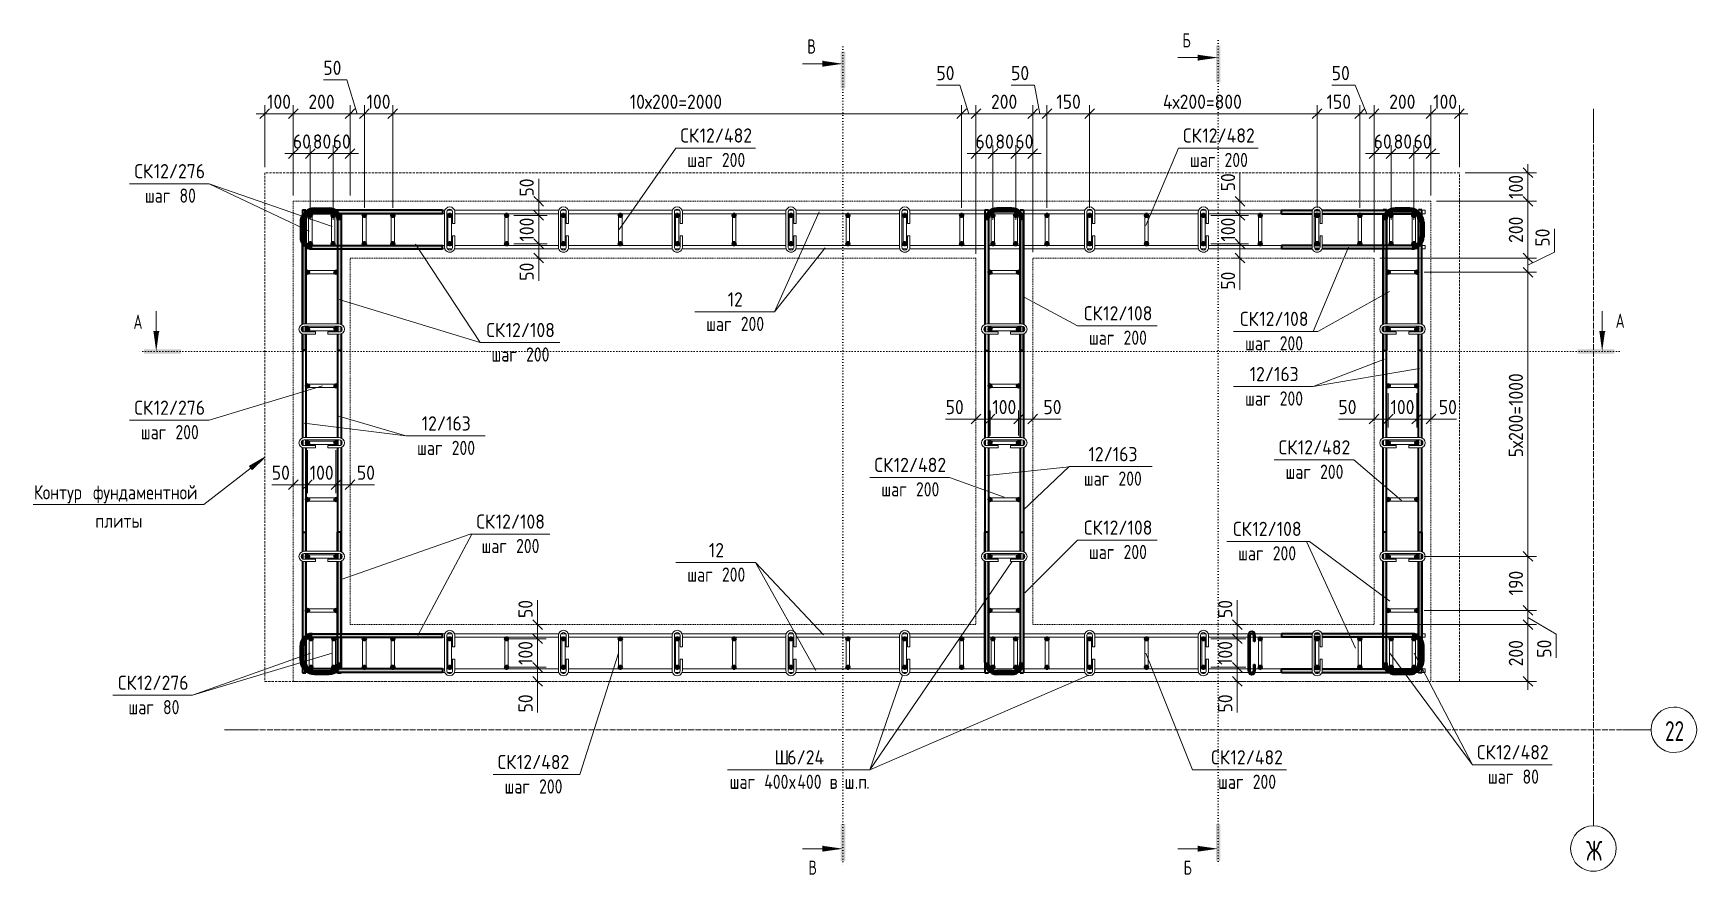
# Model space of a CAD drawing. Header units: millimetres. Extents: x -35194 to -15704, y -2621 to 78616.
# Drawn here: x -35194 to -29342, y 75655 to 78616 of the extents above.
import ezdxf

# ---------------------------------------------------------------- set-up
doc = ezdxf.new("R2010")
doc.units = ezdxf.units.MM
for name, pattern in [('01 Штриховая _4 мм_', [6, 3.5, -2.5]), ('01 Штриховая _8 мм_', [12, 8, -4]), ('02 Штрихпунктирная _20 мм_', [25, 20, -2.5, 0, -2.5]), ('04 Пунктир 10мм', [10, 0, -10])]:
    doc.linetypes.add(name, pattern=pattern)
for name, color, linetype, lineweight in [('AA_Dim', 7, 'Continuous', 9), ('AA_Dim-20', 7, 'Continuous', 9), ('AA_Oformlenie', 7, 'Continuous', 9), ('AA_Razrez', 7, 'Continuous', 9), ('AA_Vinoska', 7, 'Continuous', 9), ('KR_Armatura', 7, 'Continuous', 20), ('KR_Armatura_Tonkie', 7, 'Continuous', 20), ('Оси', 7, 'Continuous', 9)]:
    doc.layers.add(name, color=color, linetype=linetype, lineweight=lineweight)
doc.layers.add('AF_Stena_Опалубка', color=7, linetype='Continuous', lineweight=20, true_color=0x0063c6)
doc.layers.add('KR_Fundament', color=7, linetype='Continuous', lineweight=20, true_color=0x804000)
doc.styles.add('GOST Common', font='GOST_Common.ttf', dxfattribs={"width": 0.85, "height": 50})
doc.styles.add('ISOCPEUR', font='isocpeur.TTF', dxfattribs={"width": 0.7, "height": 50})
doc.styles.add('ISOCPEUR_1', font='isocpeur.TTF', dxfattribs={"width": 0.9, "height": 50})
doc.styles.add('ISOCPEUR_2', font='isocpeur.TTF', dxfattribs={"width": 0.8, "height": 50})
doc.styles.add('ISOCPEUR_3', font='isocpeur.TTF', dxfattribs={"width": 0.7, "height": 70})
doc.dimstyles.new('00_Точн_3_знака__прозр_', dxfattribs={"dimscale": 304.8, "dimtxt": 50.137748, "dimasz": 0.111549, "dimexe": 0.098425, "dimexo": 0.065617, "dimgap": 0.006562, "dimtad": 1, "dimdec": 3, "dimrnd": 0.001, "dimdsep": 46, "dimtxsty": 'ISOCPEUR_1', "dimblk1": 'OBLIQUE', "dimblk2": 'OBLIQUE', "dimsah": 1, "dimcen": 0.09, "dimdle": 0.098425, "dimazin": 0, "dimtfac": 1, "dimtdec": 4, "dimtix": 1, "dimtmove": 0, "dimatfit": 3, "dimfxl": 1, "dimtvp": 1, "dimtolj": 1, "dimtzin": 0, "dimlwd": 18, "dimlwe": 18, "dimarcsym": 2})
doc.dimstyles.new('00_Точн_3_знака__прозр__1', dxfattribs={"dimscale": 304.8, "dimtxt": 50.137748, "dimasz": 0.111549, "dimexe": 0.098425, "dimexo": 0.065617, "dimgap": 0.006562, "dimtad": 1, "dimdec": 3, "dimrnd": 0.001, "dimdsep": 46, "dimtxsty": 'ISOCPEUR_1', "dimblk1": 'OBLIQUE', "dimblk2": 'OBLIQUE', "dimsah": 1, "dimcen": 0.09, "dimdle": 0.098425, "dimazin": 0, "dimtfac": 1, "dimtdec": 4, "dimtix": 1, "dimtmove": 1, "dimatfit": 3, "dimfxl": 1, "dimtvp": 1, "dimtolj": 1, "dimtzin": 0, "dimlwd": 18, "dimlwe": 18, "dimarcsym": 2})

msp = doc.modelspace()

# ---------------------------------------------------------------- texts
at = {"layer": 'AA_Razrez', "char_height": 50, "attachment_point": 1, "style": 'ISOCPEUR'}
for s, insert, width in [('\\fISOCPEUR|b0|i0|c204|p34|;\\W.7;В', (-32472.4135, 78594.3347), 33.670875), ('\\fISOCPEUR|b0|i0|c204|p34|;\\W.7;Б', (-31153.309, 78615.9741), 33.670875), ('\\fISOCPEUR|b0|i0|c204|p34|;\\W.7;А', (-34841.734, 77625.3809), 38.160325), ('\\fISOCPEUR|b0|i0|c204|p34|;\\W.7;А', (-29630.4916, 77629.2157), 38.160325), ('\\fISOCPEUR|b0|i0|c204|p34|;\\W.7;В', (-32468.5787, 75704.9321), 33.670875), ('\\fISOCPEUR|b0|i0|c204|p34|;\\W.7;Б', (-31149.4741, 75704.9321), 33.670875)]:
    msp.add_mtext(s, dxfattribs=dict(at, insert=insert, width=width))
at = {"layer": 'AA_Vinoska', "char_height": 50, "attachment_point": 1}
for s, insert, width, style in [('СК', (-32919.052, 78281.0717), 82.253137, 'ISOCPEUR_1'), ('12/482', (-32851.1863, 78281.0717), 226.556887, 'ISOCPEUR_1'), ('СК', (-31151.6673, 78281.0717), 82.253137, 'ISOCPEUR_1'), ('12/482', (-31083.8017, 78281.0717), 226.556887, 'ISOCPEUR_1'), (' 200', (-32798.5236, 78195.0906), 133.4008, 'ISOCPEUR_2'), (' 200', (-31031.139, 78195.0906), 133.4008, 'ISOCPEUR_2'), ('СК', (-34838.5836, 78155.4818), 82.253137, 'ISOCPEUR_1'), ('СК', (-34838.5836, 78155.4818), 82.253137, 'ISOCPEUR_1'), ('12/276', (-34770.718, 78155.4818), 222.227775, 'ISOCPEUR_1'), ('12/276', (-34770.718, 78155.4818), 222.227775, 'ISOCPEUR_1'), ('шаг', (-32894.832, 78195.0906), 116.7257, 'ISOCPEUR_2'), ('шаг', (-31127.4473, 78195.0906), 116.7257, 'ISOCPEUR_2'), (' 80', (-34705.4453, 78069.5008), 98.7679, 'ISOCPEUR_2'), (' 80', (-34705.4453, 78069.5008), 98.7679, 'ISOCPEUR_2'), ('шаг', (-34801.7536, 78069.5008), 116.7257, 'ISOCPEUR_2'), ('шаг', (-34801.7536, 78069.5008), 116.7257, 'ISOCPEUR_2'), ('12', (-32752.707, 77704.1827), 66.379725, 'ISOCPEUR_1'), ('шаг', (-32828.477, 77618.2016), 116.7257, 'ISOCPEUR_2'), (' 200', (-32732.1686, 77618.2016), 133.4008, 'ISOCPEUR_2'), ('СК', (-31500.2782, 77655.5395), 82.253137, 'ISOCPEUR_1'), ('12/108', (-31432.4126, 77655.5395), 210.683475, 'ISOCPEUR_1'), ('СК', (-30951.4196, 77635.8741), 82.253137, 'ISOCPEUR_1'), ('12/108', (-30883.554, 77635.8741), 210.683475, 'ISOCPEUR_1'), ('СК', (-33601.0273, 77596.5253), 82.253137, 'ISOCPEUR_1'), ('12/108', (-33533.1617, 77596.5253), 210.683475, 'ISOCPEUR_1'), ('шаг', (-31482.5382, 77569.5584), 116.7257, 'ISOCPEUR_2'), (' 200', (-31386.2299, 77569.5584), 133.4008, 'ISOCPEUR_2'), (' 200', (-30837.3712, 77549.893), 133.4008, 'ISOCPEUR_2'), ('шаг', (-33583.2873, 77510.5443), 116.7257, 'ISOCPEUR_2'), (' 200', (-33486.9789, 77510.5443), 133.4008, 'ISOCPEUR_2'), ('шаг', (-30933.6796, 77549.893), 116.7257, 'ISOCPEUR_2'), ('12/163', (-30917.3996, 77441.6375), 210.683475, 'ISOCPEUR_1'), ('СК', (-34838.5836, 77323.2364), 82.253137, 'ISOCPEUR_1'), ('12/276', (-34770.718, 77323.2364), 222.227775, 'ISOCPEUR_1'), ('шаг', (-30933.6796, 77355.6564), 116.7257, 'ISOCPEUR_2'), (' 200', (-30837.3712, 77355.6564), 133.4008, 'ISOCPEUR_2'), ('12/163', (-33828.4579, 77267.8785), 210.683475, 'ISOCPEUR_1'), ('шаг', (-34816.0736, 77237.2554), 116.7257, 'ISOCPEUR_2'), (' 200', (-34719.7653, 77237.2554), 133.4008, 'ISOCPEUR_2'), ('шаг', (-33844.7379, 77181.8974), 116.7257, 'ISOCPEUR_2'), (' 200', (-33748.4296, 77181.8974), 133.4008, 'ISOCPEUR_2'), ('12/163', (-31484.2765, 77159.8141), 210.683475, 'ISOCPEUR_1'), ('СК', (-30815.8111, 77183.7379), 82.253137, 'ISOCPEUR_1'), ('12/482', (-30747.9455, 77183.7379), 226.556887, 'ISOCPEUR_1'), ('СК', (-32236.643, 77121.9864), 82.253137, 'ISOCPEUR_1'), ('12/482', (-32168.7774, 77121.9864), 226.556887, 'ISOCPEUR_1'), (' 200', (-31404.2482, 77073.833), 133.4008, 'ISOCPEUR_2'), ('шаг', (-30791.5911, 77097.7569), 116.7257, 'ISOCPEUR_2'), (' 200', (-30695.2828, 77097.7569), 133.4008, 'ISOCPEUR_2'), ('Контур', (-35191.7593, 77025.5952), 234.413425, 'GOST Common'), ('\\fGOST Common|b0|i0|c204|p34|;\\W.85; ', (-34998.3489, 77025.5952), 17.717294, 'GOST Common'), ('фундаментной', (-34983.7306, 77025.5952), 468.82685, 'GOST Common'), ('шаг', (-32212.423, 77036.0054), 116.7257, 'ISOCPEUR_2'), (' 200', (-32116.1147, 77036.0054), 133.4008, 'ISOCPEUR_2'), ('шаг', (-31500.5565, 77073.833), 116.7257, 'ISOCPEUR_2'), ('плиты', (-34975.8593, 76925.5952), 197.615969, 'GOST Common'), ('СК', (-33636.1465, 76922.6457), 82.253137, 'ISOCPEUR_1'), ('12/108', (-33568.2809, 76922.6457), 210.683475, 'ISOCPEUR_1'), ('СК', (-31500.2782, 76901.4126), 82.253137, 'ISOCPEUR_1'), ('12/108', (-31432.4126, 76901.4126), 210.683475, 'ISOCPEUR_1'), ('СК', (-30975.7662, 76896.9186), 82.253137, 'ISOCPEUR_1'), ('12/108', (-30907.9006, 76896.9186), 210.683475, 'ISOCPEUR_1'), (' 200', (-33522.0982, 76836.6647), 133.4008, 'ISOCPEUR_2'), ('шаг', (-33618.4065, 76836.6647), 116.7257, 'ISOCPEUR_2'), ('12', (-32818.8992, 76822.0207), 66.379725, 'ISOCPEUR_1'), ('шаг', (-31482.5382, 76815.4316), 116.7257, 'ISOCPEUR_2'), (' 200', (-31386.2299, 76815.4316), 133.4008, 'ISOCPEUR_2'), ('шаг', (-30958.0262, 76810.9376), 116.7257, 'ISOCPEUR_2'), (' 200', (-30861.7179, 76810.9376), 133.4008, 'ISOCPEUR_2'), ('шаг', (-32894.6692, 76736.0397), 116.7257, 'ISOCPEUR_2'), (' 200', (-32798.3608, 76736.0397), 133.4008, 'ISOCPEUR_2'), ('СК', (-34896.5169, 76355.5466), 82.253137, 'ISOCPEUR_1'), ('СК', (-34896.5169, 76355.5466), 82.253137, 'ISOCPEUR_1'), ('12/276', (-34828.6513, 76355.5466), 222.227775, 'ISOCPEUR_1'), ('12/276', (-34828.6513, 76355.5466), 222.227775, 'ISOCPEUR_1'), ('шаг', (-34859.6869, 76269.5655), 116.7257, 'ISOCPEUR_2'), ('шаг', (-34859.6869, 76269.5655), 116.7257, 'ISOCPEUR_2'), (' 80', (-34763.3786, 76269.5655), 98.7679, 'ISOCPEUR_2'), (' 80', (-34763.3786, 76269.5655), 98.7679, 'ISOCPEUR_2'), ('СК', (-33561.6868, 76076.5593), 82.253137, 'ISOCPEUR_1'), ('12/482', (-33493.8211, 76076.5593), 226.556887, 'ISOCPEUR_1'), ('\\fISOCPEUR|b0|i0|c204|p34|;\\W.9;Ш', (-32588.3758, 76092.9739), 54.835425, 'ISOCPEUR_1'), ('\\fISOCPEUR|b0|i0|c204|p34|;\\W.9;Ш', (-32588.3758, 76092.9739), 54.835425, 'ISOCPEUR_1'), ('\\fISOCPEUR|b0|i0|c204|p34|;\\W.9;Ш', (-32588.3758, 76092.9739), 54.835425, 'ISOCPEUR_1'), ('6/24', (-32543.1321, 76092.9739), 160.177163, 'ISOCPEUR_1'), ('6/24', (-32543.1321, 76092.9739), 160.177163, 'ISOCPEUR_1'), ('6/24', (-32543.1321, 76092.9739), 160.177163, 'ISOCPEUR_1'), ('СК', (-31052.6594, 76092.9739), 82.253137, 'ISOCPEUR_1'), ('12/482', (-30984.7938, 76092.9739), 226.556887, 'ISOCPEUR_1'), ('СК', (-30118.2027, 76111.138), 82.253137, 'ISOCPEUR_1'), ('СК', (-30118.2027, 76111.138), 82.253137, 'ISOCPEUR_1'), ('12/482', (-30050.337, 76111.138), 226.556887, 'ISOCPEUR_1'), ('12/482', (-30050.337, 76111.138), 226.556887, 'ISOCPEUR_1'), (' 80', (-29983.3543, 76025.1569), 98.7679, 'ISOCPEUR_2'), (' 80', (-29983.3543, 76025.1569), 98.7679, 'ISOCPEUR_2'), ('шаг', (-33537.4668, 75990.5783), 116.7257, 'ISOCPEUR_2'), (' 200', (-33441.1584, 75990.5783), 133.4008, 'ISOCPEUR_2'), ('шаг', (-32745.7358, 76006.9928), 116.7257, 'ISOCPEUR_2'), ('шаг', (-32745.7358, 76006.9928), 116.7257, 'ISOCPEUR_2'), ('шаг', (-32745.7358, 76006.9928), 116.7257, 'ISOCPEUR_2'), (' 400', (-32649.4275, 76006.9928), 137.2489, 'ISOCPEUR_2'), (' 400', (-32649.4275, 76006.9928), 137.2489, 'ISOCPEUR_2'), (' 400', (-32649.4275, 76006.9928), 137.2489, 'ISOCPEUR_2'), ('\\fISOCPEUR|b0|i0|c204|p34|;\\W.8;х', (-32536.1858, 76006.9928), 34.6329, 'ISOCPEUR_2'), ('\\fISOCPEUR|b0|i0|c204|p34|;\\W.8;х', (-32536.1858, 76006.9928), 34.6329, 'ISOCPEUR_2'), ('\\fISOCPEUR|b0|i0|c204|p34|;\\W.8;х', (-32536.1858, 76006.9928), 34.6329, 'ISOCPEUR_2'), ('400 ', (-32507.6108, 76006.9928), 137.2489, 'ISOCPEUR_2'), ('400 ', (-32507.6108, 76006.9928), 137.2489, 'ISOCPEUR_2'), ('400 ', (-32507.6108, 76006.9928), 137.2489, 'ISOCPEUR_2'), ('\\fISOCPEUR|b0|i0|c204|p34|;\\W.8;в', (-32394.3692, 76006.9928), 34.6329, 'ISOCPEUR_2'), ('\\fISOCPEUR|b0|i0|c204|p34|;\\W.8;в', (-32394.3692, 76006.9928), 34.6329, 'ISOCPEUR_2'), ('\\fISOCPEUR|b0|i0|c204|p34|;\\W.8;в', (-32394.3692, 76006.9928), 34.6329, 'ISOCPEUR_2'), ('\\fISOCPEUR|b0|i0|c204|p34|;\\W.8; ', (-32365.7942, 76006.9928), 29.5021, 'ISOCPEUR_2'), ('\\fISOCPEUR|b0|i0|c204|p34|;\\W.8; ', (-32365.7942, 76006.9928), 29.5021, 'ISOCPEUR_2'), ('\\fISOCPEUR|b0|i0|c204|p34|;\\W.8; ', (-32365.7942, 76006.9928), 29.5021, 'ISOCPEUR_2'), ('\\fISOCPEUR|b0|i0|c204|p34|;\\W.8;ш', (-32341.4525, 76006.9928), 43.6118, 'ISOCPEUR_2'), ('\\fISOCPEUR|b0|i0|c204|p34|;\\W.8;ш', (-32341.4525, 76006.9928), 43.6118, 'ISOCPEUR_2'), ('\\fISOCPEUR|b0|i0|c204|p34|;\\W.8;ш', (-32341.4525, 76006.9928), 43.6118, 'ISOCPEUR_2'), ('\\fISOCPEUR|b0|i0|c204|p34|;\\W.8;.', (-32305.4692, 76006.9928), 14.1097, 'ISOCPEUR_2'), ('\\fISOCPEUR|b0|i0|c204|p34|;\\W.8;.', (-32305.4692, 76006.9928), 14.1097, 'ISOCPEUR_2'), ('\\fISOCPEUR|b0|i0|c204|p34|;\\W.8;.', (-32305.4692, 76006.9928), 14.1097, 'ISOCPEUR_2'), ('\\fISOCPEUR|b0|i0|c204|p34|;\\W.8;п', (-32293.8275, 76006.9928), 34.6329, 'ISOCPEUR_2'), ('\\fISOCPEUR|b0|i0|c204|p34|;\\W.8;п', (-32293.8275, 76006.9928), 34.6329, 'ISOCPEUR_2'), ('\\fISOCPEUR|b0|i0|c204|p34|;\\W.8;п', (-32293.8275, 76006.9928), 34.6329, 'ISOCPEUR_2'), ('\\fISOCPEUR|b0|i0|c204|p34|;\\W.8;.', (-32265.2525, 76006.9928), 14.1097, 'ISOCPEUR_2'), ('\\fISOCPEUR|b0|i0|c204|p34|;\\W.8;.', (-32265.2525, 76006.9928), 14.1097, 'ISOCPEUR_2'), ('\\fISOCPEUR|b0|i0|c204|p34|;\\W.8;.', (-32265.2525, 76006.9928), 14.1097, 'ISOCPEUR_2'), ('шаг', (-31028.4394, 76006.9928), 116.7257, 'ISOCPEUR_2'), (' 200', (-30932.1311, 76006.9928), 133.4008, 'ISOCPEUR_2'), ('шаг', (-30079.6627, 76025.1569), 116.7257, 'ISOCPEUR_2'), ('шаг', (-30079.6627, 76025.1569), 116.7257, 'ISOCPEUR_2')]:
    msp.add_mtext(s, dxfattribs=dict(at, insert=insert, width=width, style=style))
at = {"layer": 'Оси', "char_height": 70, "attachment_point": 1, "style": 'ISOCPEUR_3'}
for s, insert, width in [('22', (-29456.8666, 76195.5028), 83.054825), ('\\fISOCPEUR|b0|i0|c204|p34|;\\W.7;Ж', (-29734.3666, 75774.4497), 59.485212)]:
    msp.add_mtext(s, dxfattribs=dict(at, insert=insert, width=width))

# ---------------------------------------------------------------- blocks, each defined once
blk = doc.blocks.new('261_Шпилька массив _НесАрм_РабПлоск_ - 6 А240-3874977-План армирования стен')
at = {"layer": 'KR_Armatura_Tonkie', "color": 7, "lineweight": 35, "true_color": 0xffffff}
for p, q in [((164.4, 15.7), (44.4, 15.7)), ((44.4, 9.7), (164.4, 9.7)), ((63.5, -2.6), (44.4, -2.6)), ((44.4, -8.6), (63.5, -8.6)), ((63.5, -3.5), (63.5, -7.8)), ((63.5, -3.5), (63.5, -3.5)), ((164.4, -2.6), (145.2, -2.6)), ((145.2, -3.5), (145.2, -3.5)), ((145.2, -7.8), (145.2, -3.5)), ((145.2, -8.6), (164.4, -8.6))]:
    blk.add_line(p, q, dxfattribs=at)
at = {"layer": 'KR_Armatura_Tonkie', "color": 7, "lineweight": 35, "true_color": 0xffffff, "flags": 128}
for points in [[(44.4, 15.7), (36.8, 14.3), (31.2, 10.5), (28.5, 5), (28.4, 3.6)], [(28.4, 3.6), (30.2, -2.2), (35.3, -6.5), (42.6, -8.6), (44.4, -8.6)], [(34.4, 3.6), (35.6, 6.5), (39.8, 9), (44.4, 9.7)], [(44.4, -2.6), (38.6, -1.5), (35.1, 1.3), (34.4, 3.6)], [(180.4, 3.6), (178.5, 9.3), (173.4, 13.6), (166.2, 15.7), (164.4, 15.7)], [(164.4, 9.7), (170.1, 8.6), (173.6, 5.8), (174.4, 3.6)], [(174.4, 3.6), (173.1, 0.6), (168.9, -1.9), (164.4, -2.6)], [(164.4, -8.6), (172, -7.2), (177.6, -3.4), (180.3, 2.1), (180.4, 3.6)]]:
    blk.add_lwpolyline(points, dxfattribs=at)
blk = doc.blocks.new('079_Шпилька _ЭлУзла_ - d8 А240-3872181-План армирования стен')
at = {"layer": 'AA_Oformlenie'}
for p, q in [((40, 18), (0, 18)), ((0, 10), (40, 10)), ((40, 10), (40, 18)), ((124, 18), (84, 18)), ((84, 18), (84, 10)), ((84, 10), (124, 10)), ((124, -10), (0, -10)), ((0, -18), (124, -18))]:
    blk.add_line(p, q, dxfattribs=at)
for centre, radius, start, end in [((0, 0), 18, 90, 270), ((0, 0), 10, 90, 270), ((124, 0), 18, 270, 90), ((124, 0), 10, 270, 90)]:
    blk.add_arc(centre, radius, start, end, dxfattribs=at)
blk = doc.blocks.new('Разрез - Номер узла_ сзади-394133-План армирования стен')
at = {"layer": 'AA_Razrez'}
for points in [[(7.33, 0.4), (7.33, -0.39), (0.87, -0.39), (0.87, 0.4)], [(3.5, -3.53), (2.5, -3.53), (3, 0)]]:
    blk.add_hatch(color=256, dxfattribs=at).paths.add_polyline_path(points)
for p, q in [((2.5, -3.53), (3.5, -3.53)), ((3, -3), (3, -7.1))]:
    blk.add_line(p, q, dxfattribs=at)
blk = doc.blocks.new('Разрез - Номер узла_ спереди-394134-План армирования стен')
at = {"layer": 'AA_Razrez'}
for points in [[(7.33, 0.4), (7.33, -0.39), (0.87, -0.39), (0.87, 0.4)], [(3.5, -3.53), (2.5, -3.53), (3, 0)]]:
    blk.add_hatch(color=256, dxfattribs=at).paths.add_polyline_path(points)
for p, q in [((2.5, -3.53), (3.5, -3.53)), ((3, -3), (3, -7.1))]:
    blk.add_line(p, q, dxfattribs=at)
blk = doc.blocks.new('DIMBLOCK1-План армирования стен')
at = {"layer": 'AA_Dim-20', "color": 30, "lineweight": 18, "true_color": 0xff8000, "transparency": 16777216}
for p, q in [((-30480.1, 78332.6), (-30480.1, 78362.6)), ((-30280.1, 78332.6), (-30280.1, 78362.6)), ((-30180.1, 78332.6), (-30180.1, 78362.6)), ((-30480.1, 78332.6), (-30480.1, 77845)), ((-30150.1, 78332.6), (-30280.1, 78332.6)), ((-30280.1, 78332.6), (-30280.1, 78045)), ((-30180.1, 78332.6), (-30180.1, 78145))]:
    blk.add_line(p, q, dxfattribs=at)
at = {"layer": 'AA_Dim-20', "color": 30, "lineweight": 30, "true_color": 0xff8000, "transparency": 16777216}
for p, q in [((-30480.1, 78332.6), (-30497.1, 78315.6)), ((-30480.1, 78332.6), (-30463.1, 78349.6)), ((-30280.1, 78332.6), (-30297.1, 78315.6)), ((-30280.1, 78332.6), (-30263.1, 78349.6)), ((-30180.1, 78332.6), (-30197.1, 78315.6)), ((-30180.1, 78332.6), (-30163.1, 78349.6))]:
    blk.add_line(p, q, dxfattribs=at)
at = {"layer": 'AA_Dim-20', "color": 0, "lineweight": 18, "transparency": 16777216, "insert": (-30272.2, 78399.8), "char_height": 50, "width": 101.032, "attachment_point": 1, "line_spacing_factor": 1.135194, "style": 'ISOCPEUR_1'}
blk.add_mtext('100', dxfattribs=at)
blk = doc.blocks.new('_None')
blk = doc.blocks.new('DIMBLOCK2-План армирования стен')
at = {"layer": 'AA_Dim-20', "color": 30, "lineweight": 18, "true_color": 0xff8000, "transparency": 16777216}
for p, q in [((-30530.1, 78332.6), (-30530.1, 78362.6)), ((-30480.1, 78332.6), (-30480.1, 78362.6)), ((-30280.1, 78332.6), (-30280.1, 78362.6)), ((-30530.1, 78332.6), (-30530.1, 78001)), ((-30280.1, 78332.6), (-30480.1, 78332.6)), ((-30480.1, 78332.6), (-30480.1, 77845)), ((-30280.1, 78332.6), (-30280.1, 78045))]:
    blk.add_line(p, q, dxfattribs=at)
at = {"layer": 'AA_Dim-20', "color": 30, "lineweight": 30, "true_color": 0xff8000, "transparency": 16777216}
for p, q in [((-30530.1, 78332.6), (-30547.1, 78315.6)), ((-30530.1, 78332.6), (-30513.1, 78349.6)), ((-30480.1, 78332.6), (-30497.1, 78315.6)), ((-30480.1, 78332.6), (-30463.1, 78349.6)), ((-30280.1, 78332.6), (-30297.1, 78315.6)), ((-30280.1, 78332.6), (-30263.1, 78349.6))]:
    blk.add_line(p, q, dxfattribs=at)
at = {"layer": 'AA_Dim-20', "color": 0, "lineweight": 18, "transparency": 16777216, "insert": (-30426.9, 78399.8), "char_height": 50, "width": 112.384, "attachment_point": 1, "line_spacing_factor": 1.135194, "style": 'ISOCPEUR_1'}
blk.add_mtext('200', dxfattribs=at)
blk = doc.blocks.new('DIMBLOCK3-План армирования стен')
at = {"layer": 'AA_Dim-20', "color": 30, "lineweight": 18, "true_color": 0xff8000, "transparency": 16777216}
for p, q in [((-30628.9, 78433.6), (-30546.4, 78433.6)), ((-30546.4, 78433.6), (-30505.1, 78332.6)), ((-30680.1, 78332.6), (-30680.1, 78362.6)), ((-30530.1, 78332.6), (-30530.1, 78362.6)), ((-30480.1, 78332.6), (-30480.1, 78362.6)), ((-30680.1, 78332.6), (-30680.1, 78001)), ((-30480.1, 78332.6), (-30530.1, 78332.6)), ((-30530.1, 78332.6), (-30530.1, 78001)), ((-30480.1, 78332.6), (-30480.1, 77845))]:
    blk.add_line(p, q, dxfattribs=at)
at = {"layer": 'AA_Dim-20', "color": 30, "lineweight": 30, "true_color": 0xff8000, "transparency": 16777216}
for p, q in [((-30680.1, 78332.6), (-30697.1, 78315.6)), ((-30680.1, 78332.6), (-30663.1, 78349.6)), ((-30530.1, 78332.6), (-30547.1, 78315.6)), ((-30530.1, 78332.6), (-30513.1, 78349.6)), ((-30480.1, 78332.6), (-30497.1, 78315.6)), ((-30480.1, 78332.6), (-30463.1, 78349.6))]:
    blk.add_line(p, q, dxfattribs=at)
at = {"layer": 'AA_Dim-20', "color": 0, "lineweight": 18, "transparency": 16777216, "insert": (-30628.9, 78500.7), "char_height": 50, "width": 74.923, "attachment_point": 1, "line_spacing_factor": 1.135194, "style": 'ISOCPEUR_1'}
blk.add_mtext('50', dxfattribs=at)
blk = doc.blocks.new('DIMBLOCK4-План армирования стен')
at = {"layer": 'AA_Dim-20', "color": 30, "lineweight": 18, "true_color": 0xff8000, "transparency": 16777216}
for p, q in [((-30680.1, 78332.6), (-30680.1, 78362.6)), ((-30530.1, 78332.6), (-30530.1, 78362.6)), ((-30530.1, 78332.6), (-30680.1, 78332.6)), ((-30680.1, 78332.6), (-30680.1, 78001)), ((-30530.1, 78332.6), (-30530.1, 78001))]:
    blk.add_line(p, q, dxfattribs=at)
at = {"layer": 'AA_Dim-20', "color": 30, "lineweight": 30, "true_color": 0xff8000, "transparency": 16777216}
for p, q in [((-30680.1, 78332.6), (-30697.1, 78315.6)), ((-30680.1, 78332.6), (-30663.1, 78349.6)), ((-30530.1, 78332.6), (-30547.1, 78315.6)), ((-30530.1, 78332.6), (-30513.1, 78349.6))]:
    blk.add_line(p, q, dxfattribs=at)
at = {"layer": 'AA_Dim-20', "color": 0, "lineweight": 18, "transparency": 16777216, "insert": (-30647.2, 78399.8), "char_height": 50, "width": 101.032, "attachment_point": 1, "line_spacing_factor": 1.135194, "style": 'ISOCPEUR_1'}
blk.add_mtext('150', dxfattribs=at)
blk = doc.blocks.new('DIMBLOCK5-План армирования стен')
at = {"layer": 'AA_Dim-20', "color": 30, "lineweight": 18, "true_color": 0xff8000, "transparency": 16777216}
for p, q in [((-31630.1, 78332.6), (-31630.1, 78362.6)), ((-31480.1, 78332.6), (-31480.1, 78362.6)), ((-30680.1, 78332.6), (-30680.1, 78362.6)), ((-31630.1, 78332.6), (-31630.1, 78001)), ((-30680.1, 78332.6), (-31480.1, 78332.6)), ((-31480.1, 78332.6), (-31480.1, 78001)), ((-30680.1, 78332.6), (-30680.1, 78001))]:
    blk.add_line(p, q, dxfattribs=at)
at = {"layer": 'AA_Dim-20', "color": 30, "lineweight": 30, "true_color": 0xff8000, "transparency": 16777216}
for p, q in [((-31630.1, 78332.6), (-31647.1, 78315.6)), ((-31630.1, 78332.6), (-31613.1, 78349.6)), ((-31480.1, 78332.6), (-31497.1, 78315.6)), ((-31480.1, 78332.6), (-31463.1, 78349.6)), ((-30680.1, 78332.6), (-30697.1, 78315.6)), ((-30680.1, 78332.6), (-30663.1, 78349.6))]:
    blk.add_line(p, q, dxfattribs=at)
at = {"layer": 'AA_Dim-20', "color": 0, "lineweight": 18, "transparency": 16777216, "insert": (-31222.4, 78399.8), "char_height": 50, "width": 341.693, "attachment_point": 1, "line_spacing_factor": 1.135194, "style": 'ISOCPEUR_1'}
blk.add_mtext('4х200=800', dxfattribs=at)
blk = doc.blocks.new('DIMBLOCK6-План армирования стен')
at = {"layer": 'AA_Dim-20', "color": 30, "lineweight": 18, "true_color": 0xff8000, "transparency": 16777216}
for p, q in [((-31680.1, 78332.6), (-31680.1, 78362.6)), ((-31630.1, 78332.6), (-31630.1, 78362.6)), ((-31480.1, 78332.6), (-31480.1, 78362.6)), ((-31680.1, 78332.6), (-31680.1, 77845)), ((-31480.1, 78332.6), (-31630.1, 78332.6)), ((-31630.1, 78332.6), (-31630.1, 78001)), ((-31480.1, 78332.6), (-31480.1, 78001))]:
    blk.add_line(p, q, dxfattribs=at)
at = {"layer": 'AA_Dim-20', "color": 30, "lineweight": 30, "true_color": 0xff8000, "transparency": 16777216}
for p, q in [((-31680.1, 78332.6), (-31697.1, 78315.6)), ((-31680.1, 78332.6), (-31663.1, 78349.6)), ((-31630.1, 78332.6), (-31647.1, 78315.6)), ((-31630.1, 78332.6), (-31613.1, 78349.6)), ((-31480.1, 78332.6), (-31497.1, 78315.6)), ((-31480.1, 78332.6), (-31463.1, 78349.6))]:
    blk.add_line(p, q, dxfattribs=at)
at = {"layer": 'AA_Dim-20', "color": 0, "lineweight": 18, "transparency": 16777216, "insert": (-31597.2, 78399.8), "char_height": 50, "width": 101.032, "attachment_point": 1, "line_spacing_factor": 1.135194, "style": 'ISOCPEUR_1'}
blk.add_mtext('150', dxfattribs=at)
blk = doc.blocks.new('DIMBLOCK7-План армирования стен')
at = {"layer": 'AA_Dim-20', "color": 30, "lineweight": 18, "true_color": 0xff8000, "transparency": 16777216}
for p, q in [((-31756.3, 78433.6), (-31673.9, 78433.6)), ((-31673.9, 78433.6), (-31655.1, 78332.6)), ((-31880.1, 78332.6), (-31880.1, 78362.6)), ((-31680.1, 78332.6), (-31680.1, 78362.6)), ((-31630.1, 78332.6), (-31630.1, 78362.6)), ((-31880.1, 78332.6), (-31880.1, 78045)), ((-31630.1, 78332.6), (-31680.1, 78332.6)), ((-31680.1, 78332.6), (-31680.1, 77845)), ((-31630.1, 78332.6), (-31630.1, 78001))]:
    blk.add_line(p, q, dxfattribs=at)
at = {"layer": 'AA_Dim-20', "color": 30, "lineweight": 30, "true_color": 0xff8000, "transparency": 16777216}
for p, q in [((-31880.1, 78332.6), (-31897.1, 78315.6)), ((-31880.1, 78332.6), (-31863.1, 78349.6)), ((-31680.1, 78332.6), (-31697.1, 78315.6)), ((-31680.1, 78332.6), (-31663.1, 78349.6)), ((-31630.1, 78332.6), (-31647.1, 78315.6)), ((-31630.1, 78332.6), (-31613.1, 78349.6))]:
    blk.add_line(p, q, dxfattribs=at)
at = {"layer": 'AA_Dim-20', "color": 0, "lineweight": 18, "transparency": 16777216, "insert": (-31756.3, 78500.7), "char_height": 50, "width": 74.923, "attachment_point": 1, "line_spacing_factor": 1.135194, "style": 'ISOCPEUR_1'}
blk.add_mtext('50', dxfattribs=at)
blk = doc.blocks.new('DIMBLOCK8-План армирования стен')
at = {"layer": 'AA_Dim-20', "color": 30, "lineweight": 18, "true_color": 0xff8000, "transparency": 16777216}
for p, q in [((-31930.1, 78332.6), (-31930.1, 78362.6)), ((-31880.1, 78332.6), (-31880.1, 78362.6)), ((-31680.1, 78332.6), (-31680.1, 78362.6)), ((-31930.1, 78332.6), (-31930.1, 78001)), ((-31680.1, 78332.6), (-31880.1, 78332.6)), ((-31880.1, 78332.6), (-31880.1, 78045)), ((-31680.1, 78332.6), (-31680.1, 77845))]:
    blk.add_line(p, q, dxfattribs=at)
at = {"layer": 'AA_Dim-20', "color": 30, "lineweight": 30, "true_color": 0xff8000, "transparency": 16777216}
for p, q in [((-31930.1, 78332.6), (-31947.1, 78315.6)), ((-31930.1, 78332.6), (-31913.1, 78349.6)), ((-31880.1, 78332.6), (-31897.1, 78315.6)), ((-31880.1, 78332.6), (-31863.1, 78349.6)), ((-31680.1, 78332.6), (-31697.1, 78315.6)), ((-31680.1, 78332.6), (-31663.1, 78349.6))]:
    blk.add_line(p, q, dxfattribs=at)
at = {"layer": 'AA_Dim-20', "color": 0, "lineweight": 18, "transparency": 16777216, "insert": (-31826.9, 78399.8), "char_height": 50, "width": 112.384, "attachment_point": 1, "line_spacing_factor": 1.135194, "style": 'ISOCPEUR_1'}
blk.add_mtext('200', dxfattribs=at)
blk = doc.blocks.new('DIMBLOCK9-План армирования стен')
at = {"layer": 'AA_Dim-20', "color": 30, "lineweight": 18, "true_color": 0xff8000, "transparency": 16777216}
for p, q in [((-32018.8, 78433.6), (-31936.4, 78433.6)), ((-31936.4, 78433.6), (-31905.1, 78332.6)), ((-31930.1, 78332.6), (-31930.1, 78362.6)), ((-31880.1, 78332.6), (-31880.1, 78362.6)), ((-31880.1, 78332.6), (-31930.1, 78332.6)), ((-31930.1, 78332.6), (-31930.1, 78001)), ((-31880.1, 78332.6), (-31880.1, 78045))]:
    blk.add_line(p, q, dxfattribs=at)
at = {"layer": 'AA_Dim-20', "color": 30, "lineweight": 30, "true_color": 0xff8000, "transparency": 16777216}
for p, q in [((-31930.1, 78332.6), (-31947.1, 78315.6)), ((-31930.1, 78332.6), (-31913.1, 78349.6)), ((-31880.1, 78332.6), (-31897.1, 78315.6)), ((-31880.1, 78332.6), (-31863.1, 78349.6))]:
    blk.add_line(p, q, dxfattribs=at)
at = {"layer": 'AA_Dim-20', "color": 0, "lineweight": 18, "transparency": 16777216, "insert": (-32018.8, 78500.7), "char_height": 50, "width": 74.923, "attachment_point": 1, "line_spacing_factor": 1.135194, "style": 'ISOCPEUR_1'}
blk.add_mtext('50', dxfattribs=at)
blk = doc.blocks.new('DIMBLOCK10-План армирования стен')
at = {"layer": 'AA_Dim-20', "color": 30, "lineweight": 18, "true_color": 0xff8000, "transparency": 16777216}
for p, q in [((-34030.1, 78332.6), (-34030.1, 78362.6)), ((-33930.1, 78332.6), (-33930.1, 78362.6)), ((-31930.1, 78332.6), (-31930.1, 78362.6)), ((-34030.1, 78332.6), (-34030.1, 78001)), ((-31930.1, 78332.6), (-33930.1, 78332.6)), ((-33930.1, 78332.6), (-33930.1, 78001)), ((-31930.1, 78332.6), (-31930.1, 78001))]:
    blk.add_line(p, q, dxfattribs=at)
at = {"layer": 'AA_Dim-20', "color": 30, "lineweight": 30, "true_color": 0xff8000, "transparency": 16777216}
for p, q in [((-34030.1, 78332.6), (-34047.1, 78315.6)), ((-34030.1, 78332.6), (-34013.1, 78349.6)), ((-33930.1, 78332.6), (-33947.1, 78315.6)), ((-33930.1, 78332.6), (-33913.1, 78349.6)), ((-31930.1, 78332.6), (-31947.1, 78315.6)), ((-31930.1, 78332.6), (-31913.1, 78349.6))]:
    blk.add_line(p, q, dxfattribs=at)
at = {"layer": 'AA_Dim-20', "color": 0, "lineweight": 18, "transparency": 16777216, "insert": (-33097, 78399.8), "char_height": 50, "width": 400.724, "attachment_point": 1, "line_spacing_factor": 1.135194, "style": 'ISOCPEUR_1'}
blk.add_mtext('10х200=2000', dxfattribs=at)
blk = doc.blocks.new('DIMBLOCK11-План армирования стен')
at = {"layer": 'AA_Dim-20', "color": 30, "lineweight": 18, "true_color": 0xff8000, "transparency": 16777216}
for p, q in [((-34080.1, 78332.6), (-34080.1, 78362.6)), ((-34030.1, 78332.6), (-34030.1, 78362.6)), ((-33930.1, 78332.6), (-33930.1, 78362.6)), ((-34080.1, 78332.6), (-34080.1, 78045)), ((-33930.1, 78332.6), (-34030.1, 78332.6)), ((-34030.1, 78332.6), (-34030.1, 78001)), ((-33930.1, 78332.6), (-33930.1, 78001))]:
    blk.add_line(p, q, dxfattribs=at)
at = {"layer": 'AA_Dim-20', "color": 30, "lineweight": 30, "true_color": 0xff8000, "transparency": 16777216}
for p, q in [((-34080.1, 78332.6), (-34097.1, 78315.6)), ((-34080.1, 78332.6), (-34063.1, 78349.6)), ((-34030.1, 78332.6), (-34047.1, 78315.6)), ((-34030.1, 78332.6), (-34013.1, 78349.6)), ((-33930.1, 78332.6), (-33947.1, 78315.6)), ((-33930.1, 78332.6), (-33913.1, 78349.6))]:
    blk.add_line(p, q, dxfattribs=at)
at = {"layer": 'AA_Dim-20', "color": 0, "lineweight": 18, "transparency": 16777216, "insert": (-34022.2, 78399.8), "char_height": 50, "width": 101.032, "attachment_point": 1, "line_spacing_factor": 1.135194, "style": 'ISOCPEUR_1'}
blk.add_mtext('100', dxfattribs=at)
blk = doc.blocks.new('DIMBLOCK12-План армирования стен')
at = {"layer": 'AA_Dim-20', "color": 30, "lineweight": 18, "true_color": 0xff8000, "transparency": 16777216}
for p, q in [((-34174.3, 78452.1), (-34091.9, 78452.1)), ((-34091.9, 78452.1), (-34055.1, 78332.6)), ((-34280.1, 78332.6), (-34280.1, 78362.6)), ((-34080.1, 78332.6), (-34080.1, 78362.6)), ((-34030.1, 78332.6), (-34030.1, 78362.6)), ((-34280.1, 78332.6), (-34280.1, 78045)), ((-34030.1, 78332.6), (-34080.1, 78332.6)), ((-34080.1, 78332.6), (-34080.1, 78045)), ((-34030.1, 78332.6), (-34030.1, 78001))]:
    blk.add_line(p, q, dxfattribs=at)
at = {"layer": 'AA_Dim-20', "color": 30, "lineweight": 30, "true_color": 0xff8000, "transparency": 16777216}
for p, q in [((-34280.1, 78332.6), (-34297.1, 78315.6)), ((-34280.1, 78332.6), (-34263.1, 78349.6)), ((-34080.1, 78332.6), (-34097.1, 78315.6)), ((-34080.1, 78332.6), (-34063.1, 78349.6)), ((-34030.1, 78332.6), (-34047.1, 78315.6)), ((-34030.1, 78332.6), (-34013.1, 78349.6))]:
    blk.add_line(p, q, dxfattribs=at)
at = {"layer": 'AA_Dim-20', "color": 0, "lineweight": 18, "transparency": 16777216, "insert": (-34174.3, 78519.2), "char_height": 50, "width": 74.923, "attachment_point": 1, "line_spacing_factor": 1.135194, "style": 'ISOCPEUR_1'}
blk.add_mtext('50', dxfattribs=at)
blk = doc.blocks.new('DIMBLOCK13-План армирования стен')
at = {"layer": 'AA_Dim-20', "color": 30, "lineweight": 18, "true_color": 0xff8000, "transparency": 16777216}
for p, q in [((-34380.1, 78332.6), (-34380.1, 78362.6)), ((-34280.1, 78332.6), (-34280.1, 78362.6)), ((-34080.1, 78332.6), (-34080.1, 78362.6)), ((-34380.1, 78332.6), (-34380.1, 78145)), ((-34080.1, 78332.6), (-34280.1, 78332.6)), ((-34280.1, 78332.6), (-34280.1, 78045)), ((-34080.1, 78332.6), (-34080.1, 78045))]:
    blk.add_line(p, q, dxfattribs=at)
at = {"layer": 'AA_Dim-20', "color": 30, "lineweight": 30, "true_color": 0xff8000, "transparency": 16777216}
for p, q in [((-34380.1, 78332.6), (-34397.1, 78315.6)), ((-34380.1, 78332.6), (-34363.1, 78349.6)), ((-34280.1, 78332.6), (-34297.1, 78315.6)), ((-34280.1, 78332.6), (-34263.1, 78349.6)), ((-34080.1, 78332.6), (-34097.1, 78315.6)), ((-34080.1, 78332.6), (-34063.1, 78349.6))]:
    blk.add_line(p, q, dxfattribs=at)
at = {"layer": 'AA_Dim-20', "color": 0, "lineweight": 18, "transparency": 16777216, "insert": (-34226.9, 78399.8), "char_height": 50, "width": 112.384, "attachment_point": 1, "line_spacing_factor": 1.135194, "style": 'ISOCPEUR_1'}
blk.add_mtext('200', dxfattribs=at)
blk = doc.blocks.new('DIMBLOCK14-План армирования стен')
at = {"layer": 'AA_Dim-20', "color": 30, "lineweight": 18, "true_color": 0xff8000, "transparency": 16777216}
for p, q in [((-34380.1, 78332.6), (-34380.1, 78362.6)), ((-34280.1, 78332.6), (-34280.1, 78362.6)), ((-34280.1, 78332.6), (-34410.1, 78332.6)), ((-34380.1, 78332.6), (-34380.1, 78145)), ((-34280.1, 78332.6), (-34280.1, 78045))]:
    blk.add_line(p, q, dxfattribs=at)
at = {"layer": 'AA_Dim-20', "color": 30, "lineweight": 30, "true_color": 0xff8000, "transparency": 16777216}
for p, q in [((-34380.1, 78332.6), (-34397.1, 78315.6)), ((-34380.1, 78332.6), (-34363.1, 78349.6)), ((-34280.1, 78332.6), (-34297.1, 78315.6)), ((-34280.1, 78332.6), (-34263.1, 78349.6))]:
    blk.add_line(p, q, dxfattribs=at)
at = {"layer": 'AA_Dim-20', "color": 0, "lineweight": 18, "transparency": 16777216, "insert": (-34372.2, 78399.8), "char_height": 50, "width": 101.032, "attachment_point": 1, "line_spacing_factor": 1.135194, "style": 'ISOCPEUR_1'}
blk.add_mtext('100', dxfattribs=at)
blk = doc.blocks.new('DIMBLOCK15-План армирования стен')
at = {"layer": 'AA_Dim-20', "color": 30, "lineweight": 18, "true_color": 0xff8000, "transparency": 16777216}
for p, q in [((-29939.3, 78125), (-30160.1, 78125)), ((-29939.3, 78155), (-29939.3, 78025)), ((-29939.3, 78125), (-29909.3, 78125)), ((-29939.3, 78025), (-30260.1, 78025)), ((-29939.3, 78025), (-29909.3, 78025)), ((-29939.3, 77825), (-30460.1, 77825)), ((-29939.3, 77825), (-29909.3, 77825))]:
    blk.add_line(p, q, dxfattribs=at)
at = {"layer": 'AA_Dim-20', "color": 30, "lineweight": 30, "true_color": 0xff8000, "transparency": 16777216}
for p, q in [((-29939.3, 78125), (-29956.3, 78142)), ((-29939.3, 78125), (-29922.3, 78108)), ((-29939.3, 78025), (-29956.3, 78042)), ((-29939.3, 78025), (-29922.3, 78008)), ((-29939.3, 77825), (-29956.3, 77842)), ((-29939.3, 77825), (-29922.3, 77808))]:
    blk.add_line(p, q, dxfattribs=at)
at = {"layer": 'AA_Dim-20', "color": 0, "lineweight": 18, "transparency": 16777216, "insert": (-30006.4, 78032.9), "char_height": 50, "width": 101.032, "attachment_point": 1, "rotation": 90, "line_spacing_factor": 1.135194, "style": 'ISOCPEUR_1'}
blk.add_mtext('100', dxfattribs=at)
blk = doc.blocks.new('DIMBLOCK16-План армирования стен')
at = {"layer": 'AA_Dim-20', "color": 30, "lineweight": 18, "true_color": 0xff8000, "transparency": 16777216}
for p, q in [((-29939.3, 78025), (-30260.1, 78025)), ((-29939.3, 78025), (-29939.3, 77825)), ((-29939.3, 78025), (-29909.3, 78025)), ((-29939.3, 77825), (-30460.1, 77825)), ((-29939.3, 77775), (-30304.1, 77775)), ((-29939.3, 77825), (-29909.3, 77825)), ((-29939.3, 77775), (-29909.3, 77775))]:
    blk.add_line(p, q, dxfattribs=at)
at = {"layer": 'AA_Dim-20', "color": 30, "lineweight": 30, "true_color": 0xff8000, "transparency": 16777216}
for p, q in [((-29939.3, 78025), (-29956.3, 78042)), ((-29939.3, 78025), (-29922.3, 78008)), ((-29939.3, 77825), (-29956.3, 77842)), ((-29939.3, 77775), (-29956.3, 77792)), ((-29939.3, 77825), (-29922.3, 77808)), ((-29939.3, 77775), (-29922.3, 77758))]:
    blk.add_line(p, q, dxfattribs=at)
at = {"layer": 'AA_Dim-20', "color": 0, "lineweight": 18, "transparency": 16777216, "insert": (-30006.4, 77878.2), "char_height": 50, "width": 112.384, "attachment_point": 1, "rotation": 90, "line_spacing_factor": 1.135194, "style": 'ISOCPEUR_1'}
blk.add_mtext('200', dxfattribs=at)
blk = doc.blocks.new('DIMBLOCK17-План армирования стен')
at = {"layer": 'AA_Dim-20', "color": 30, "lineweight": 18, "true_color": 0xff8000, "transparency": 16777216}
for p, q in [((-29845.6, 77927.4), (-29845.6, 77845)), ((-29845.6, 77845), (-29939.3, 77800)), ((-29939.3, 77825), (-30460.1, 77825)), ((-29939.3, 77775), (-30304.1, 77775)), ((-29939.3, 77825), (-29939.3, 77775)), ((-29939.3, 77825), (-29909.3, 77825)), ((-29939.3, 77775), (-29909.3, 77775))]:
    blk.add_line(p, q, dxfattribs=at)
at = {"layer": 'AA_Dim-20', "color": 30, "lineweight": 30, "true_color": 0xff8000, "transparency": 16777216}
for p, q in [((-29939.3, 77825), (-29956.3, 77842)), ((-29939.3, 77775), (-29956.3, 77792)), ((-29939.3, 77825), (-29922.3, 77808)), ((-29939.3, 77775), (-29922.3, 77758))]:
    blk.add_line(p, q, dxfattribs=at)
at = {"layer": 'AA_Dim-20', "color": 0, "lineweight": 18, "transparency": 16777216, "insert": (-29912.7, 77865), "char_height": 50, "width": 74.923, "attachment_point": 1, "rotation": 90, "line_spacing_factor": 1.135194, "style": 'ISOCPEUR_1'}
blk.add_mtext('50', dxfattribs=at)
blk = doc.blocks.new('DIMBLOCK18-План армирования стен')
at = {"layer": 'AA_Dim-20', "color": 30, "lineweight": 18, "true_color": 0xff8000, "transparency": 16777216}
for p, q in [((-29939.3, 77775), (-30304.1, 77775)), ((-29939.3, 77775), (-29939.3, 76775)), ((-29939.3, 77775), (-29909.3, 77775)), ((-29939.3, 76775), (-30304.1, 76775)), ((-29939.3, 76775), (-29909.3, 76775)), ((-29939.3, 76585), (-30304.1, 76585)), ((-29939.3, 76585), (-29909.3, 76585))]:
    blk.add_line(p, q, dxfattribs=at)
at = {"layer": 'AA_Dim-20', "color": 30, "lineweight": 30, "true_color": 0xff8000, "transparency": 16777216}
for p, q in [((-29939.3, 77775), (-29956.3, 77792)), ((-29939.3, 77775), (-29922.3, 77758)), ((-29939.3, 76775), (-29956.3, 76792)), ((-29939.3, 76775), (-29922.3, 76758)), ((-29939.3, 76585), (-29956.3, 76602)), ((-29939.3, 76585), (-29922.3, 76568))]:
    blk.add_line(p, q, dxfattribs=at)
at = {"layer": 'AA_Dim-20', "color": 0, "lineweight": 18, "transparency": 16777216, "insert": (-30006.4, 77123.6), "char_height": 50, "width": 363.262, "attachment_point": 1, "rotation": 90, "line_spacing_factor": 1.135194, "style": 'ISOCPEUR_1'}
blk.add_mtext('5х200=1000', dxfattribs=at)
blk = doc.blocks.new('DIMBLOCK19-План армирования стен')
at = {"layer": 'AA_Dim-20', "color": 30, "lineweight": 30, "true_color": 0xff8000, "transparency": 16777216}
for p, q in [((-29939.3, 76775), (-29956.3, 76792)), ((-29939.3, 76775), (-29922.3, 76758)), ((-29939.3, 76585), (-29956.3, 76602)), ((-29939.3, 76535), (-29956.3, 76552)), ((-29939.3, 76585), (-29922.3, 76568)), ((-29939.3, 76535), (-29922.3, 76518))]:
    blk.add_line(p, q, dxfattribs=at)
at = {"layer": 'AA_Dim-20', "color": 30, "lineweight": 18, "true_color": 0xff8000, "transparency": 16777216}
for p, q in [((-29939.3, 76775), (-30304.1, 76775)), ((-29939.3, 76775), (-29939.3, 76585)), ((-29939.3, 76775), (-29909.3, 76775)), ((-29939.3, 76585), (-30304.1, 76585)), ((-29939.3, 76585), (-29909.3, 76585)), ((-29939.3, 76535), (-30460.1, 76535)), ((-29939.3, 76535), (-29909.3, 76535))]:
    blk.add_line(p, q, dxfattribs=at)
at = {"layer": 'AA_Dim-20', "color": 0, "lineweight": 18, "transparency": 16777216, "insert": (-30006.4, 76637.9), "char_height": 50, "width": 101.032, "attachment_point": 1, "rotation": 90, "line_spacing_factor": 1.135194, "style": 'ISOCPEUR_1'}
blk.add_mtext('190', dxfattribs=at)
blk = doc.blocks.new('DIMBLOCK20-План армирования стен')
at = {"layer": 'AA_Dim-20', "color": 30, "lineweight": 18, "true_color": 0xff8000, "transparency": 16777216}
for p, q in [((-29939.3, 76585), (-30304.1, 76585)), ((-29939.3, 76585), (-29939.3, 76535)), ((-29939.3, 76585), (-29909.3, 76585)), ((-29839.7, 76501.1), (-29939.3, 76560)), ((-29939.3, 76535), (-30460.1, 76535)), ((-29939.3, 76535), (-29909.3, 76535)), ((-29839.7, 76418.6), (-29839.7, 76501.1)), ((-29939.3, 76335), (-30260.1, 76335)), ((-29939.3, 76335), (-29909.3, 76335))]:
    blk.add_line(p, q, dxfattribs=at)
at = {"layer": 'AA_Dim-20', "color": 30, "lineweight": 30, "true_color": 0xff8000, "transparency": 16777216}
for p, q in [((-29939.3, 76585), (-29956.3, 76602)), ((-29939.3, 76535), (-29956.3, 76552)), ((-29939.3, 76585), (-29922.3, 76568)), ((-29939.3, 76535), (-29922.3, 76518)), ((-29939.3, 76335), (-29956.3, 76352)), ((-29939.3, 76335), (-29922.3, 76318))]:
    blk.add_line(p, q, dxfattribs=at)
at = {"layer": 'AA_Dim-20', "color": 0, "lineweight": 18, "transparency": 16777216, "insert": (-29906.8, 76418.6), "char_height": 50, "width": 74.923, "attachment_point": 1, "rotation": 90, "line_spacing_factor": 1.135194, "style": 'ISOCPEUR_1'}
blk.add_mtext('50', dxfattribs=at)
blk = doc.blocks.new('DIMBLOCK21-План армирования стен')
at = {"layer": 'AA_Dim-20', "color": 30, "lineweight": 30, "true_color": 0xff8000, "transparency": 16777216}
for p, q in [((-29939.3, 76535), (-29956.3, 76552)), ((-29939.3, 76535), (-29922.3, 76518)), ((-29939.3, 76335), (-29956.3, 76352)), ((-29939.3, 76335), (-29922.3, 76318))]:
    blk.add_line(p, q, dxfattribs=at)
at = {"layer": 'AA_Dim-20', "color": 30, "lineweight": 18, "true_color": 0xff8000, "transparency": 16777216}
for p, q in [((-29939.3, 76535), (-30460.1, 76535)), ((-29939.3, 76535), (-29939.3, 76305)), ((-29939.3, 76535), (-29909.3, 76535)), ((-29939.3, 76335), (-30260.1, 76335)), ((-29939.3, 76335), (-29909.3, 76335))]:
    blk.add_line(p, q, dxfattribs=at)
at = {"layer": 'AA_Dim-20', "color": 0, "lineweight": 18, "transparency": 16777216, "insert": (-30006.4, 76388.2), "char_height": 50, "width": 112.384, "attachment_point": 1, "rotation": 90, "line_spacing_factor": 1.135194, "style": 'ISOCPEUR_1'}
blk.add_mtext('200', dxfattribs=at)
blk = doc.blocks.new('010_Текст с выноской - Текст 2 строки со стрелкой-3858754-План армирования стен')
at = {"layer": 'AA_Vinoska'}
blk.add_line((-15, 0), (15, 0), dxfattribs=at)
blk = doc.blocks.new('DIMBLOCK22-План армирования стен')
at = {"layer": 'AA_Dim-20', "color": 30, "lineweight": 18, "true_color": 0xff8000, "transparency": 16777216}
for p, q in [((-30951.4, 78122.1), (-30951.4, 78039.7)), ((-30947.3, 78025), (-30981.4, 78025)), ((-30951.4, 78055), (-30951.4, 77975)), ((-30951.4, 78039.7), (-30951.4, 78000)), ((-30951.4, 78025), (-30947.3, 78025)), ((-31054.1, 77975), (-30921.4, 77975)), ((-30951.4, 77975), (-31054.1, 77975))]:
    blk.add_line(p, q, dxfattribs=at)
at = {"layer": 'AA_Dim-20', "color": 30, "lineweight": 30, "true_color": 0xff8000, "transparency": 16777216}
for p, q in [((-30951.4, 78025), (-30968.4, 78042)), ((-30951.4, 78025), (-30934.4, 78008)), ((-30951.4, 77975), (-30968.4, 77992)), ((-30951.4, 77975), (-30934.4, 77958))]:
    blk.add_line(p, q, dxfattribs=at)
at = {"layer": 'AA_Dim-20', "color": 0, "lineweight": 18, "transparency": 16777216, "insert": (-31018.5, 78059.7), "char_height": 50, "width": 74.923, "attachment_point": 1, "rotation": 90, "line_spacing_factor": 1.135194, "style": 'ISOCPEUR_1'}
blk.add_mtext('50', dxfattribs=at)
blk = doc.blocks.new('_Oblique')
at = {"color": 0, "linetype": 'ByBlock', "lineweight": -2}
blk.add_line((-0.5, -0.5), (0.5, 0.5), dxfattribs=at)
blk = doc.blocks.new('DIMBLOCK23-План армирования стен')
at = {"layer": 'AA_Dim-20', "color": 30, "lineweight": 18, "true_color": 0xff8000, "transparency": 16777216}
for p, q in [((-31054.1, 77975), (-30921.4, 77975)), ((-30951.4, 77975), (-31054.1, 77975)), ((-30951.4, 77975), (-30951.4, 77875)), ((-31054.1, 77875), (-30921.4, 77875)), ((-30951.4, 77875), (-31054.1, 77875))]:
    blk.add_line(p, q, dxfattribs=at)
at = {"layer": 'AA_Dim-20', "color": 30, "lineweight": 30, "true_color": 0xff8000, "transparency": 16777216}
for p, q in [((-30951.4, 77975), (-30968.4, 77992)), ((-30951.4, 77975), (-30934.4, 77958)), ((-30951.4, 77875), (-30968.4, 77892)), ((-30951.4, 77875), (-30934.4, 77858))]:
    blk.add_line(p, q, dxfattribs=at)
at = {"layer": 'AA_Dim-20', "color": 0, "lineweight": 18, "transparency": 16777216, "insert": (-31018.5, 77882.9), "char_height": 50, "width": 101.032, "attachment_point": 1, "rotation": 90, "line_spacing_factor": 1.135194, "style": 'ISOCPEUR_1'}
blk.add_mtext('100', dxfattribs=at)
blk = doc.blocks.new('DIMBLOCK24-План армирования стен')
at = {"layer": 'AA_Dim-20', "color": 30, "lineweight": 30, "true_color": 0xff8000, "transparency": 16777216}
for p, q in [((-30951.4, 77875), (-30968.4, 77892)), ((-30951.4, 77825), (-30968.4, 77842)), ((-30951.4, 77875), (-30934.4, 77858)), ((-30951.4, 77825), (-30934.4, 77808))]:
    blk.add_line(p, q, dxfattribs=at)
at = {"layer": 'AA_Dim-20', "color": 30, "lineweight": 18, "true_color": 0xff8000, "transparency": 16777216}
for p, q in [((-31054.1, 77875), (-30921.4, 77875)), ((-30951.4, 77875), (-31054.1, 77875)), ((-30951.4, 77875), (-30951.4, 77795)), ((-30951.4, 77796.1), (-30951.4, 77850)), ((-30947.3, 77825), (-30981.4, 77825)), ((-30951.4, 77825), (-30947.3, 77825)), ((-30951.4, 77713.6), (-30951.4, 77796.1))]:
    blk.add_line(p, q, dxfattribs=at)
at = {"layer": 'AA_Dim-20', "color": 0, "lineweight": 18, "transparency": 16777216, "insert": (-31018.5, 77713.6), "char_height": 50, "width": 74.923, "attachment_point": 1, "rotation": 90, "line_spacing_factor": 1.135194, "style": 'ISOCPEUR_1'}
blk.add_mtext('50', dxfattribs=at)
blk = doc.blocks.new('DIMBLOCK25-План армирования стен')
at = {"layer": 'AA_Dim-20', "color": 30, "lineweight": 18, "true_color": 0xff8000, "transparency": 16777216}
for p, q in [((-30330.1, 77349), (-30330.1, 77228.4)), ((-30330.1, 77258.4), (-30330.1, 77349)), ((-30250.1, 77258.4), (-30330.1, 77258.4)), ((-30272.4, 77258.4), (-30305.1, 77258.4)), ((-30280.1, 77254.4), (-30280.1, 77288.4)), ((-30280.1, 77258.4), (-30280.1, 77254.4)), ((-30190, 77258.4), (-30272.4, 77258.4))]:
    blk.add_line(p, q, dxfattribs=at)
at = {"layer": 'AA_Dim-20', "color": 30, "lineweight": 30, "true_color": 0xff8000, "transparency": 16777216}
for p, q in [((-30330.1, 77258.4), (-30347.1, 77241.4)), ((-30330.1, 77258.4), (-30313.1, 77275.4)), ((-30280.1, 77258.4), (-30297.1, 77241.4)), ((-30280.1, 77258.4), (-30263.1, 77275.4))]:
    blk.add_line(p, q, dxfattribs=at)
at = {"layer": 'AA_Dim-20', "color": 0, "lineweight": 18, "transparency": 16777216, "insert": (-30252.4, 77325.5), "char_height": 50, "width": 74.923, "attachment_point": 1, "line_spacing_factor": 1.135194, "style": 'ISOCPEUR_1'}
blk.add_mtext('50', dxfattribs=at)
blk = doc.blocks.new('DIMBLOCK26-План армирования стен')
at = {"layer": 'AA_Dim-20', "color": 30, "lineweight": 18, "true_color": 0xff8000, "transparency": 16777216}
for p, q in [((-30430.1, 77349), (-30430.1, 77228.4)), ((-30430.1, 77258.4), (-30430.1, 77349)), ((-30330.1, 77349), (-30330.1, 77228.4)), ((-30330.1, 77258.4), (-30330.1, 77349)), ((-30330.1, 77258.4), (-30430.1, 77258.4))]:
    blk.add_line(p, q, dxfattribs=at)
at = {"layer": 'AA_Dim-20', "color": 30, "lineweight": 30, "true_color": 0xff8000, "transparency": 16777216}
for p, q in [((-30430.1, 77258.4), (-30447.1, 77241.4)), ((-30430.1, 77258.4), (-30413.1, 77275.4)), ((-30330.1, 77258.4), (-30347.1, 77241.4)), ((-30330.1, 77258.4), (-30313.1, 77275.4))]:
    blk.add_line(p, q, dxfattribs=at)
at = {"layer": 'AA_Dim-20', "color": 0, "lineweight": 18, "transparency": 16777216, "insert": (-30422.2, 77325.5), "char_height": 50, "width": 101.032, "attachment_point": 1, "line_spacing_factor": 1.135194, "style": 'ISOCPEUR_1'}
blk.add_mtext('100', dxfattribs=at)
blk = doc.blocks.new('DIMBLOCK27-План армирования стен')
at = {"layer": 'AA_Dim-20', "color": 30, "lineweight": 18, "true_color": 0xff8000, "transparency": 16777216}
for p, q in [((-30430.1, 77349), (-30430.1, 77228.4)), ((-30430.1, 77258.4), (-30430.1, 77349)), ((-30605.4, 77258.4), (-30523, 77258.4)), ((-30523, 77258.4), (-30455.1, 77258.4)), ((-30430.1, 77258.4), (-30510.1, 77258.4)), ((-30480.1, 77254.4), (-30480.1, 77288.4)), ((-30480.1, 77258.4), (-30480.1, 77254.4))]:
    blk.add_line(p, q, dxfattribs=at)
at = {"layer": 'AA_Dim-20', "color": 30, "lineweight": 30, "true_color": 0xff8000, "transparency": 16777216}
for p, q in [((-30480.1, 77258.4), (-30497.1, 77241.4)), ((-30480.1, 77258.4), (-30463.1, 77275.4)), ((-30430.1, 77258.4), (-30447.1, 77241.4)), ((-30430.1, 77258.4), (-30413.1, 77275.4))]:
    blk.add_line(p, q, dxfattribs=at)
at = {"layer": 'AA_Dim-20', "color": 0, "lineweight": 18, "transparency": 16777216, "insert": (-30605.4, 77325.5), "char_height": 50, "width": 74.923, "attachment_point": 1, "line_spacing_factor": 1.135194, "style": 'ISOCPEUR_1'}
blk.add_mtext('50', dxfattribs=at)
blk = doc.blocks.new('DIMBLOCK28-План армирования стен')
at = {"layer": 'AA_Dim-20', "color": 30, "lineweight": 18, "true_color": 0xff8000, "transparency": 16777216}
for p, q in [((-31054.1, 76385), (-30931.3, 76385)), ((-30961.3, 76385), (-31054.1, 76385)), ((-30961.3, 76305), (-30961.3, 76385)), ((-30965.4, 76335), (-30931.3, 76335)), ((-30961.3, 76335), (-30965.4, 76335)), ((-30961.3, 76308.4), (-30961.3, 76360)), ((-30961.3, 76226), (-30961.3, 76308.4))]:
    blk.add_line(p, q, dxfattribs=at)
at = {"layer": 'AA_Dim-20', "color": 30, "lineweight": 30, "true_color": 0xff8000, "transparency": 16777216}
for p, q in [((-30961.3, 76385), (-30978.3, 76402)), ((-30961.3, 76385), (-30944.3, 76368)), ((-30961.3, 76335), (-30978.3, 76352)), ((-30961.3, 76335), (-30944.3, 76318))]:
    blk.add_line(p, q, dxfattribs=at)
at = {"layer": 'AA_Dim-20', "color": 0, "lineweight": 18, "transparency": 16777216, "insert": (-31028.5, 76226), "char_height": 50, "width": 74.923, "attachment_point": 1, "rotation": 90, "line_spacing_factor": 1.135194, "style": 'ISOCPEUR_1'}
blk.add_mtext('50', dxfattribs=at)
blk = doc.blocks.new('DIMBLOCK29-План армирования стен')
at = {"layer": 'AA_Dim-20', "color": 30, "lineweight": 30, "true_color": 0xff8000, "transparency": 16777216}
for p, q in [((-30961.3, 76485), (-30978.3, 76502)), ((-30961.3, 76485), (-30944.3, 76468)), ((-30961.3, 76385), (-30978.3, 76402)), ((-30961.3, 76385), (-30944.3, 76368))]:
    blk.add_line(p, q, dxfattribs=at)
at = {"layer": 'AA_Dim-20', "color": 30, "lineweight": 18, "true_color": 0xff8000, "transparency": 16777216}
for p, q in [((-31054.1, 76485), (-30931.3, 76485)), ((-30961.3, 76485), (-31054.1, 76485)), ((-30961.3, 76385), (-30961.3, 76485)), ((-31054.1, 76385), (-30931.3, 76385)), ((-30961.3, 76385), (-31054.1, 76385))]:
    blk.add_line(p, q, dxfattribs=at)
at = {"layer": 'AA_Dim-20', "color": 0, "lineweight": 18, "transparency": 16777216, "insert": (-31028.5, 76392.9), "char_height": 50, "width": 101.032, "attachment_point": 1, "rotation": 90, "line_spacing_factor": 1.135194, "style": 'ISOCPEUR_1'}
blk.add_mtext('100', dxfattribs=at)
blk = doc.blocks.new('DIMBLOCK30-План армирования стен')
at = {"layer": 'AA_Dim-20', "color": 30, "lineweight": 18, "true_color": 0xff8000, "transparency": 16777216}
for p, q in [((-30961.3, 76620.6), (-30961.3, 76538.2)), ((-30961.3, 76485), (-30961.3, 76565)), ((-30965.4, 76535), (-30931.3, 76535)), ((-30961.3, 76535), (-30965.4, 76535)), ((-30961.3, 76538.2), (-30961.3, 76510)), ((-31054.1, 76485), (-30931.3, 76485)), ((-30961.3, 76485), (-31054.1, 76485))]:
    blk.add_line(p, q, dxfattribs=at)
at = {"layer": 'AA_Dim-20', "color": 30, "lineweight": 30, "true_color": 0xff8000, "transparency": 16777216}
for p, q in [((-30961.3, 76535), (-30978.3, 76552)), ((-30961.3, 76485), (-30978.3, 76502)), ((-30961.3, 76535), (-30944.3, 76518)), ((-30961.3, 76485), (-30944.3, 76468))]:
    blk.add_line(p, q, dxfattribs=at)
at = {"layer": 'AA_Dim-20', "color": 0, "lineweight": 18, "transparency": 16777216, "insert": (-31028.5, 76558.2), "char_height": 50, "width": 74.923, "attachment_point": 1, "rotation": 90, "line_spacing_factor": 1.135194, "style": 'ISOCPEUR_1'}
blk.add_mtext('50', dxfattribs=at)
blk = doc.blocks.new('DIMBLOCK31-План армирования стен')
at = {"layer": 'AA_Dim-20', "color": 30, "lineweight": 30, "true_color": 0xff8000, "transparency": 16777216}
for p, q in [((-31730.1, 77258.4), (-31747.1, 77241.4)), ((-31730.1, 77258.4), (-31713.1, 77275.4)), ((-31680.1, 77258.4), (-31697.1, 77241.4)), ((-31680.1, 77258.4), (-31663.1, 77275.4))]:
    blk.add_line(p, q, dxfattribs=at)
at = {"layer": 'AA_Dim-20', "color": 30, "lineweight": 18, "true_color": 0xff8000, "transparency": 16777216}
for p, q in [((-31730.1, 77201), (-31730.1, 77288.4)), ((-31650.1, 77258.4), (-31730.1, 77258.4)), ((-31730.1, 77258.4), (-31730.1, 77201)), ((-31662.6, 77258.4), (-31705.1, 77258.4)), ((-31680.1, 77254.4), (-31680.1, 77288.4)), ((-31680.1, 77258.4), (-31680.1, 77254.4)), ((-31580.1, 77258.4), (-31662.6, 77258.4))]:
    blk.add_line(p, q, dxfattribs=at)
at = {"layer": 'AA_Dim-20', "color": 0, "lineweight": 18, "transparency": 16777216, "insert": (-31642.6, 77325.5), "char_height": 50, "width": 74.923, "attachment_point": 1, "line_spacing_factor": 1.135194, "style": 'ISOCPEUR_1'}
blk.add_mtext('50', dxfattribs=at)
blk = doc.blocks.new('DIMBLOCK32-План армирования стен')
at = {"layer": 'AA_Dim-20', "color": 30, "lineweight": 30, "true_color": 0xff8000, "transparency": 16777216}
for p, q in [((-31830.1, 77258.4), (-31847.1, 77241.4)), ((-31830.1, 77258.4), (-31813.1, 77275.4)), ((-31730.1, 77258.4), (-31747.1, 77241.4)), ((-31730.1, 77258.4), (-31713.1, 77275.4))]:
    blk.add_line(p, q, dxfattribs=at)
at = {"layer": 'AA_Dim-20', "color": 30, "lineweight": 18, "true_color": 0xff8000, "transparency": 16777216}
for p, q in [((-31830.1, 77201), (-31830.1, 77288.4)), ((-31730.1, 77258.4), (-31830.1, 77258.4)), ((-31830.1, 77258.4), (-31830.1, 77201)), ((-31730.1, 77201), (-31730.1, 77288.4)), ((-31730.1, 77258.4), (-31730.1, 77201))]:
    blk.add_line(p, q, dxfattribs=at)
at = {"layer": 'AA_Dim-20', "color": 0, "lineweight": 18, "transparency": 16777216, "insert": (-31822.2, 77325.5), "char_height": 50, "width": 101.032, "attachment_point": 1, "line_spacing_factor": 1.135194, "style": 'ISOCPEUR_1'}
blk.add_mtext('100', dxfattribs=at)
blk = doc.blocks.new('DIMBLOCK33-План армирования стен')
at = {"layer": 'AA_Dim-20', "color": 30, "lineweight": 18, "true_color": 0xff8000, "transparency": 16777216}
for p, q in [((-31986.3, 77258.4), (-31903.9, 77258.4)), ((-31830.1, 77258.4), (-31910.1, 77258.4)), ((-31903.9, 77258.4), (-31855.1, 77258.4)), ((-31880.1, 77254.4), (-31880.1, 77288.4)), ((-31880.1, 77258.4), (-31880.1, 77254.4)), ((-31830.1, 77201), (-31830.1, 77288.4)), ((-31830.1, 77258.4), (-31830.1, 77201))]:
    blk.add_line(p, q, dxfattribs=at)
at = {"layer": 'AA_Dim-20', "color": 30, "lineweight": 30, "true_color": 0xff8000, "transparency": 16777216}
for p, q in [((-31880.1, 77258.4), (-31897.1, 77241.4)), ((-31880.1, 77258.4), (-31863.1, 77275.4)), ((-31830.1, 77258.4), (-31847.1, 77241.4)), ((-31830.1, 77258.4), (-31813.1, 77275.4))]:
    blk.add_line(p, q, dxfattribs=at)
at = {"layer": 'AA_Dim-20', "color": 0, "lineweight": 18, "transparency": 16777216, "insert": (-31986.3, 77325.5), "char_height": 50, "width": 74.923, "attachment_point": 1, "line_spacing_factor": 1.135194, "style": 'ISOCPEUR_1'}
blk.add_mtext('50', dxfattribs=at)
blk = doc.blocks.new('DIMBLOCK34-План армирования стен')
at = {"layer": 'AA_Dim-20', "color": 30, "lineweight": 18, "true_color": 0xff8000, "transparency": 16777216}
for p, q in [((-34130.1, 77149), (-34130.1, 76997.4)), ((-34130.1, 77027.4), (-34130.1, 77149)), ((-34050.1, 77027.4), (-34130.1, 77027.4)), ((-34076.4, 77027.4), (-34105.1, 77027.4)), ((-34080.1, 77023.4), (-34080.1, 77057.4)), ((-34080.1, 77027.4), (-34080.1, 77023.4)), ((-33993.9, 77027.4), (-34076.4, 77027.4))]:
    blk.add_line(p, q, dxfattribs=at)
at = {"layer": 'AA_Dim-20', "color": 30, "lineweight": 30, "true_color": 0xff8000, "transparency": 16777216}
for p, q in [((-34130.1, 77027.4), (-34147.1, 77010.4)), ((-34130.1, 77027.4), (-34113.1, 77044.4)), ((-34080.1, 77027.4), (-34097.1, 77010.4)), ((-34080.1, 77027.4), (-34063.1, 77044.4))]:
    blk.add_line(p, q, dxfattribs=at)
at = {"layer": 'AA_Dim-20', "color": 0, "lineweight": 18, "transparency": 16777216, "insert": (-34056.4, 77094.6), "char_height": 50, "width": 74.923, "attachment_point": 1, "line_spacing_factor": 1.135194, "style": 'ISOCPEUR_1'}
blk.add_mtext('50', dxfattribs=at)
blk = doc.blocks.new('DIMBLOCK35-План армирования стен')
at = {"layer": 'AA_Dim-20', "color": 30, "lineweight": 18, "true_color": 0xff8000, "transparency": 16777216}
for p, q in [((-34230.1, 77149), (-34230.1, 76997.4)), ((-34230.1, 77027.4), (-34230.1, 77149)), ((-34130.1, 77149), (-34130.1, 76997.4)), ((-34130.1, 77027.4), (-34130.1, 77149)), ((-34130.1, 77027.4), (-34230.1, 77027.4))]:
    blk.add_line(p, q, dxfattribs=at)
at = {"layer": 'AA_Dim-20', "color": 30, "lineweight": 30, "true_color": 0xff8000, "transparency": 16777216}
for p, q in [((-34230.1, 77027.4), (-34247.1, 77010.4)), ((-34230.1, 77027.4), (-34213.1, 77044.4)), ((-34130.1, 77027.4), (-34147.1, 77010.4)), ((-34130.1, 77027.4), (-34113.1, 77044.4))]:
    blk.add_line(p, q, dxfattribs=at)
at = {"layer": 'AA_Dim-20', "color": 0, "lineweight": 18, "transparency": 16777216, "insert": (-34222.2, 77094.6), "char_height": 50, "width": 101.032, "attachment_point": 1, "line_spacing_factor": 1.135194, "style": 'ISOCPEUR_1'}
blk.add_mtext('100', dxfattribs=at)
blk = doc.blocks.new('DIMBLOCK36-План армирования стен')
at = {"layer": 'AA_Dim-20', "color": 30, "lineweight": 18, "true_color": 0xff8000, "transparency": 16777216}
for p, q in [((-34230.1, 77149), (-34230.1, 76997.4)), ((-34230.1, 77027.4), (-34230.1, 77149)), ((-34355.6, 77027.4), (-34273.2, 77027.4)), ((-34230.1, 77027.4), (-34310.1, 77027.4)), ((-34280.1, 77023.4), (-34280.1, 77057.4)), ((-34280.1, 77027.4), (-34280.1, 77023.4)), ((-34273.2, 77027.4), (-34255.1, 77027.4))]:
    blk.add_line(p, q, dxfattribs=at)
at = {"layer": 'AA_Dim-20', "color": 30, "lineweight": 30, "true_color": 0xff8000, "transparency": 16777216}
for p, q in [((-34280.1, 77027.4), (-34297.1, 77010.4)), ((-34280.1, 77027.4), (-34263.1, 77044.4)), ((-34230.1, 77027.4), (-34247.1, 77010.4)), ((-34230.1, 77027.4), (-34213.1, 77044.4))]:
    blk.add_line(p, q, dxfattribs=at)
at = {"layer": 'AA_Dim-20', "color": 0, "lineweight": 18, "transparency": 16777216, "insert": (-34355.6, 77094.6), "char_height": 50, "width": 74.923, "attachment_point": 1, "line_spacing_factor": 1.135194, "style": 'ISOCPEUR_1'}
blk.add_mtext('50', dxfattribs=at)
blk = doc.blocks.new('DIMBLOCK37-План армирования стен')
at = {"layer": 'AA_Dim-20', "color": 30, "lineweight": 30, "true_color": 0xff8000, "transparency": 16777216}
for p, q in [((-30340.1, 78192.6), (-30357.1, 78175.6)), ((-30340.1, 78192.6), (-30323.1, 78209.6)), ((-30280.1, 78192.6), (-30297.1, 78175.6)), ((-30280.1, 78192.6), (-30263.1, 78209.6))]:
    blk.add_line(p, q, dxfattribs=at)
at = {"layer": 'AA_Dim-20', "color": 30, "lineweight": 18, "true_color": 0xff8000, "transparency": 16777216}
for p, q in [((-30340.1, 77959), (-30340.1, 78222.6)), ((-30250.1, 78192.6), (-30340.1, 78192.6)), ((-30340.1, 78192.6), (-30340.1, 77959)), ((-30280.1, 78045), (-30280.1, 78222.6)), ((-30280.1, 78192.6), (-30280.1, 78045))]:
    blk.add_line(p, q, dxfattribs=at)
at = {"layer": 'AA_Dim-20', "color": 0, "lineweight": 18, "transparency": 16777216, "insert": (-30341.3, 78259.8), "char_height": 50, "width": 74.923, "attachment_point": 1, "line_spacing_factor": 1.135194, "style": 'ISOCPEUR_1'}
blk.add_mtext('60', dxfattribs=at)
blk = doc.blocks.new('DIMBLOCK38-План армирования стен')
at = {"layer": 'AA_Dim-20', "color": 30, "lineweight": 30, "true_color": 0xff8000, "transparency": 16777216}
for p, q in [((-30420.1, 78192.6), (-30437.1, 78175.6)), ((-30420.1, 78192.6), (-30403.1, 78209.6)), ((-30340.1, 78192.6), (-30357.1, 78175.6)), ((-30340.1, 78192.6), (-30323.1, 78209.6))]:
    blk.add_line(p, q, dxfattribs=at)
at = {"layer": 'AA_Dim-20', "color": 30, "lineweight": 18, "true_color": 0xff8000, "transparency": 16777216}
for p, q in [((-30420.1, 77959), (-30420.1, 78222.6)), ((-30340.1, 78192.6), (-30420.1, 78192.6)), ((-30420.1, 78192.6), (-30420.1, 77959)), ((-30340.1, 77959), (-30340.1, 78222.6)), ((-30340.1, 78192.6), (-30340.1, 77959))]:
    blk.add_line(p, q, dxfattribs=at)
at = {"layer": 'AA_Dim-20', "color": 0, "lineweight": 18, "transparency": 16777216, "insert": (-30411.3, 78259.8), "char_height": 50, "width": 74.923, "attachment_point": 1, "line_spacing_factor": 1.135194, "style": 'ISOCPEUR_1'}
blk.add_mtext('80', dxfattribs=at)
blk = doc.blocks.new('DIMBLOCK39-План армирования стен')
at = {"layer": 'AA_Dim-20', "color": 30, "lineweight": 18, "true_color": 0xff8000, "transparency": 16777216}
for p, q in [((-30420.1, 78192.6), (-30510.1, 78192.6)), ((-30480.1, 77845), (-30480.1, 78222.6)), ((-30480.1, 78192.6), (-30480.1, 77845)), ((-30420.1, 77959), (-30420.1, 78222.6)), ((-30420.1, 78192.6), (-30420.1, 77959))]:
    blk.add_line(p, q, dxfattribs=at)
at = {"layer": 'AA_Dim-20', "color": 30, "lineweight": 30, "true_color": 0xff8000, "transparency": 16777216}
for p, q in [((-30480.1, 78192.6), (-30497.1, 78175.6)), ((-30480.1, 78192.6), (-30463.1, 78209.6)), ((-30420.1, 78192.6), (-30437.1, 78175.6)), ((-30420.1, 78192.6), (-30403.1, 78209.6))]:
    blk.add_line(p, q, dxfattribs=at)
at = {"layer": 'AA_Dim-20', "color": 0, "lineweight": 18, "transparency": 16777216, "insert": (-30481.3, 78259.8), "char_height": 50, "width": 74.923, "attachment_point": 1, "line_spacing_factor": 1.135194, "style": 'ISOCPEUR_1'}
blk.add_mtext('60', dxfattribs=at)
blk = doc.blocks.new('DIMBLOCK40-План армирования стен')
at = {"layer": 'AA_Dim-20', "color": 30, "lineweight": 30, "true_color": 0xff8000, "transparency": 16777216}
for p, q in [((-31740.1, 78192.6), (-31757.1, 78175.6)), ((-31740.1, 78192.6), (-31723.1, 78209.6)), ((-31680.1, 78192.6), (-31697.1, 78175.6)), ((-31680.1, 78192.6), (-31663.1, 78209.6))]:
    blk.add_line(p, q, dxfattribs=at)
at = {"layer": 'AA_Dim-20', "color": 30, "lineweight": 18, "true_color": 0xff8000, "transparency": 16777216}
for p, q in [((-31740.1, 77959), (-31740.1, 78222.6)), ((-31650.1, 78192.6), (-31740.1, 78192.6)), ((-31740.1, 78192.6), (-31740.1, 77959)), ((-31680.1, 77845), (-31680.1, 78222.6)), ((-31680.1, 78192.6), (-31680.1, 77845))]:
    blk.add_line(p, q, dxfattribs=at)
at = {"layer": 'AA_Dim-20', "color": 0, "lineweight": 18, "transparency": 16777216, "insert": (-31741.3, 78259.8), "char_height": 50, "width": 74.923, "attachment_point": 1, "line_spacing_factor": 1.135194, "style": 'ISOCPEUR_1'}
blk.add_mtext('60', dxfattribs=at)
blk = doc.blocks.new('DIMBLOCK41-План армирования стен')
at = {"layer": 'AA_Dim-20', "color": 30, "lineweight": 30, "true_color": 0xff8000, "transparency": 16777216}
for p, q in [((-31820.1, 78192.6), (-31837.1, 78175.6)), ((-31820.1, 78192.6), (-31803.1, 78209.6)), ((-31740.1, 78192.6), (-31757.1, 78175.6)), ((-31740.1, 78192.6), (-31723.1, 78209.6))]:
    blk.add_line(p, q, dxfattribs=at)
at = {"layer": 'AA_Dim-20', "color": 30, "lineweight": 18, "true_color": 0xff8000, "transparency": 16777216}
for p, q in [((-31820.1, 77959), (-31820.1, 78222.6)), ((-31740.1, 78192.6), (-31820.1, 78192.6)), ((-31820.1, 78192.6), (-31820.1, 77959)), ((-31740.1, 77959), (-31740.1, 78222.6)), ((-31740.1, 78192.6), (-31740.1, 77959))]:
    blk.add_line(p, q, dxfattribs=at)
at = {"layer": 'AA_Dim-20', "color": 0, "lineweight": 18, "transparency": 16777216, "insert": (-31811.3, 78259.8), "char_height": 50, "width": 74.923, "attachment_point": 1, "line_spacing_factor": 1.135194, "style": 'ISOCPEUR_1'}
blk.add_mtext('80', dxfattribs=at)
blk = doc.blocks.new('DIMBLOCK42-План армирования стен')
at = {"layer": 'AA_Dim-20', "color": 30, "lineweight": 18, "true_color": 0xff8000, "transparency": 16777216}
for p, q in [((-31820.1, 78192.6), (-31910.1, 78192.6)), ((-31880.1, 77840.2), (-31880.1, 78222.6)), ((-31880.1, 78192.6), (-31880.1, 77840.2)), ((-31820.1, 77959), (-31820.1, 78222.6)), ((-31820.1, 78192.6), (-31820.1, 77959))]:
    blk.add_line(p, q, dxfattribs=at)
at = {"layer": 'AA_Dim-20', "color": 30, "lineweight": 30, "true_color": 0xff8000, "transparency": 16777216}
for p, q in [((-31880.1, 78192.6), (-31897.1, 78175.6)), ((-31880.1, 78192.6), (-31863.1, 78209.6)), ((-31820.1, 78192.6), (-31837.1, 78175.6)), ((-31820.1, 78192.6), (-31803.1, 78209.6))]:
    blk.add_line(p, q, dxfattribs=at)
at = {"layer": 'AA_Dim-20', "color": 0, "lineweight": 18, "transparency": 16777216, "insert": (-31881.3, 78259.8), "char_height": 50, "width": 74.923, "attachment_point": 1, "line_spacing_factor": 1.135194, "style": 'ISOCPEUR_1'}
blk.add_mtext('60', dxfattribs=at)
blk = doc.blocks.new('DIMBLOCK43-План армирования стен')
at = {"layer": 'AA_Dim-20', "color": 30, "lineweight": 30, "true_color": 0xff8000, "transparency": 16777216}
for p, q in [((-34140.1, 78192.6), (-34157.1, 78175.6)), ((-34140.1, 78192.6), (-34123.1, 78209.6)), ((-34080.1, 78192.6), (-34097.1, 78175.6)), ((-34080.1, 78192.6), (-34063.1, 78209.6))]:
    blk.add_line(p, q, dxfattribs=at)
at = {"layer": 'AA_Dim-20', "color": 30, "lineweight": 18, "true_color": 0xff8000, "transparency": 16777216}
for p, q in [((-34140.1, 77959), (-34140.1, 78222.6)), ((-34050.1, 78192.6), (-34140.1, 78192.6)), ((-34140.1, 78192.6), (-34140.1, 77959)), ((-34080.1, 78045), (-34080.1, 78222.6)), ((-34080.1, 78192.6), (-34080.1, 78045))]:
    blk.add_line(p, q, dxfattribs=at)
at = {"layer": 'AA_Dim-20', "color": 0, "lineweight": 18, "transparency": 16777216, "insert": (-34141.3, 78259.8), "char_height": 50, "width": 74.923, "attachment_point": 1, "line_spacing_factor": 1.135194, "style": 'ISOCPEUR_1'}
blk.add_mtext('60', dxfattribs=at)
blk = doc.blocks.new('DIMBLOCK44-План армирования стен')
at = {"layer": 'AA_Dim-20', "color": 30, "lineweight": 30, "true_color": 0xff8000, "transparency": 16777216}
for p, q in [((-34220.1, 78192.6), (-34237.1, 78175.6)), ((-34220.1, 78192.6), (-34203.1, 78209.6)), ((-34140.1, 78192.6), (-34157.1, 78175.6)), ((-34140.1, 78192.6), (-34123.1, 78209.6))]:
    blk.add_line(p, q, dxfattribs=at)
at = {"layer": 'AA_Dim-20', "color": 30, "lineweight": 18, "true_color": 0xff8000, "transparency": 16777216}
for p, q in [((-34220.1, 77959), (-34220.1, 78222.6)), ((-34140.1, 78192.6), (-34220.1, 78192.6)), ((-34220.1, 78192.6), (-34220.1, 77959)), ((-34140.1, 77959), (-34140.1, 78222.6)), ((-34140.1, 78192.6), (-34140.1, 77959))]:
    blk.add_line(p, q, dxfattribs=at)
at = {"layer": 'AA_Dim-20', "color": 0, "lineweight": 18, "transparency": 16777216, "insert": (-34211.3, 78259.8), "char_height": 50, "width": 74.923, "attachment_point": 1, "line_spacing_factor": 1.135194, "style": 'ISOCPEUR_1'}
blk.add_mtext('80', dxfattribs=at)
blk = doc.blocks.new('DIMBLOCK45-План армирования стен')
at = {"layer": 'AA_Dim-20', "color": 30, "lineweight": 18, "true_color": 0xff8000, "transparency": 16777216}
for p, q in [((-34220.1, 78192.6), (-34310.1, 78192.6)), ((-34280.1, 78045), (-34280.1, 78222.6)), ((-34280.1, 78192.6), (-34280.1, 78045)), ((-34220.1, 77959), (-34220.1, 78222.6)), ((-34220.1, 78192.6), (-34220.1, 77959))]:
    blk.add_line(p, q, dxfattribs=at)
at = {"layer": 'AA_Dim-20', "color": 30, "lineweight": 30, "true_color": 0xff8000, "transparency": 16777216}
for p, q in [((-34280.1, 78192.6), (-34297.1, 78175.6)), ((-34280.1, 78192.6), (-34263.1, 78209.6)), ((-34220.1, 78192.6), (-34237.1, 78175.6)), ((-34220.1, 78192.6), (-34203.1, 78209.6))]:
    blk.add_line(p, q, dxfattribs=at)
at = {"layer": 'AA_Dim-20', "color": 0, "lineweight": 18, "transparency": 16777216, "insert": (-34281.3, 78259.8), "char_height": 50, "width": 74.923, "attachment_point": 1, "line_spacing_factor": 1.135194, "style": 'ISOCPEUR_1'}
blk.add_mtext('60', dxfattribs=at)
blk = doc.blocks.new('042_М_Арматуры - Диам длина поз _ Шаг-2260295-План армирования стен')
at = {"layer": 'AA_Vinoska'}
blk.add_line((-7, 0), (7, 0), dxfattribs=at)
blk = doc.blocks.new('042_М_Арматуры - Диам длина поз _ Комментарий полка 25-3827468-План армирования стен')
at = {"layer": 'AA_Vinoska'}
blk.add_line((-12.5, 0), (12.5, 0), dxfattribs=at)
blk = doc.blocks.new('Ось сетки - d_4мм-2765513-План армирования стен')
at = {"layer": 'Оси', "color": 12, "true_color": 0xc80000}
for start, end in [(360, 180), (360, 180), (180, 360), (180, 360)]:
    blk.add_arc((0, 0), 4, start, end, dxfattribs=at)
blk = doc.blocks.new('DIMBLOCK46-План армирования стен')
at = {"layer": 'AA_Dim-20', "color": 30, "lineweight": 18, "true_color": 0xff8000, "transparency": 16777216}
for p, q in [((-33532.7, 76385), (-33391.3, 76385)), ((-33421.3, 76385), (-33532.7, 76385)), ((-33421.3, 76305), (-33421.3, 76385)), ((-33425.4, 76335), (-33391.3, 76335)), ((-33421.3, 76335), (-33425.4, 76335)), ((-33421.3, 76308.4), (-33421.3, 76360)), ((-33421.3, 76226), (-33421.3, 76308.4))]:
    blk.add_line(p, q, dxfattribs=at)
at = {"layer": 'AA_Dim-20', "color": 30, "lineweight": 30, "true_color": 0xff8000, "transparency": 16777216}
for p, q in [((-33421.3, 76385), (-33438.3, 76402)), ((-33421.3, 76385), (-33404.3, 76368)), ((-33421.3, 76335), (-33438.3, 76352)), ((-33421.3, 76335), (-33404.3, 76318))]:
    blk.add_line(p, q, dxfattribs=at)
at = {"layer": 'AA_Dim-20', "color": 0, "lineweight": 18, "transparency": 16777216, "insert": (-33488.5, 76226), "char_height": 50, "width": 74.923, "attachment_point": 1, "rotation": 90, "line_spacing_factor": 1.135194, "style": 'ISOCPEUR_1'}
blk.add_mtext('50', dxfattribs=at)
blk = doc.blocks.new('DIMBLOCK47-План армирования стен')
at = {"layer": 'AA_Dim-20', "color": 30, "lineweight": 30, "true_color": 0xff8000, "transparency": 16777216}
for p, q in [((-33421.3, 76485), (-33438.3, 76502)), ((-33421.3, 76485), (-33404.3, 76468)), ((-33421.3, 76385), (-33438.3, 76402)), ((-33421.3, 76385), (-33404.3, 76368))]:
    blk.add_line(p, q, dxfattribs=at)
at = {"layer": 'AA_Dim-20', "color": 30, "lineweight": 18, "true_color": 0xff8000, "transparency": 16777216}
for p, q in [((-33532.7, 76485), (-33391.3, 76485)), ((-33421.3, 76485), (-33532.7, 76485)), ((-33421.3, 76385), (-33421.3, 76485)), ((-33532.7, 76385), (-33391.3, 76385)), ((-33421.3, 76385), (-33532.7, 76385))]:
    blk.add_line(p, q, dxfattribs=at)
at = {"layer": 'AA_Dim-20', "color": 0, "lineweight": 18, "transparency": 16777216, "insert": (-33488.5, 76392.9), "char_height": 50, "width": 101.032, "attachment_point": 1, "rotation": 90, "line_spacing_factor": 1.135194, "style": 'ISOCPEUR_1'}
blk.add_mtext('100', dxfattribs=at)
blk = doc.blocks.new('DIMBLOCK48-План армирования стен')
at = {"layer": 'AA_Dim-20', "color": 30, "lineweight": 18, "true_color": 0xff8000, "transparency": 16777216}
for p, q in [((-33421.3, 76620.6), (-33421.3, 76538.2)), ((-33421.3, 76485), (-33421.3, 76565)), ((-33425.4, 76535), (-33391.3, 76535)), ((-33421.3, 76535), (-33425.4, 76535)), ((-33421.3, 76538.2), (-33421.3, 76510)), ((-33532.7, 76485), (-33391.3, 76485)), ((-33421.3, 76485), (-33532.7, 76485))]:
    blk.add_line(p, q, dxfattribs=at)
at = {"layer": 'AA_Dim-20', "color": 30, "lineweight": 30, "true_color": 0xff8000, "transparency": 16777216}
for p, q in [((-33421.3, 76535), (-33438.3, 76552)), ((-33421.3, 76485), (-33438.3, 76502)), ((-33421.3, 76535), (-33404.3, 76518)), ((-33421.3, 76485), (-33404.3, 76468))]:
    blk.add_line(p, q, dxfattribs=at)
at = {"layer": 'AA_Dim-20', "color": 0, "lineweight": 18, "transparency": 16777216, "insert": (-33488.5, 76558.2), "char_height": 50, "width": 74.923, "attachment_point": 1, "rotation": 90, "line_spacing_factor": 1.135194, "style": 'ISOCPEUR_1'}
blk.add_mtext('50', dxfattribs=at)
blk = doc.blocks.new('DIMBLOCK49-План армирования стен')
at = {"layer": 'AA_Dim-20', "color": 30, "lineweight": 30, "true_color": 0xff8000, "transparency": 16777216}
for p, q in [((-33417.2, 77875), (-33434.2, 77892)), ((-33417.2, 77825), (-33434.2, 77842)), ((-33417.2, 77875), (-33400.2, 77858)), ((-33417.2, 77825), (-33400.2, 77808))]:
    blk.add_line(p, q, dxfattribs=at)
at = {"layer": 'AA_Dim-20', "color": 30, "lineweight": 18, "true_color": 0xff8000, "transparency": 16777216}
for p, q in [((-33504.1, 77875), (-33387.2, 77875)), ((-33417.2, 77875), (-33504.1, 77875)), ((-33417.2, 77795), (-33417.2, 77875)), ((-33417.2, 77827.5), (-33417.2, 77850)), ((-33421.2, 77825), (-33387.2, 77825)), ((-33417.2, 77825), (-33421.2, 77825)), ((-33417.2, 77745.1), (-33417.2, 77827.5))]:
    blk.add_line(p, q, dxfattribs=at)
at = {"layer": 'AA_Dim-20', "color": 0, "lineweight": 18, "transparency": 16777216, "insert": (-33484.3, 77745.1), "char_height": 50, "width": 74.923, "attachment_point": 1, "rotation": 90, "line_spacing_factor": 1.135194, "style": 'ISOCPEUR_1'}
blk.add_mtext('50', dxfattribs=at)
blk = doc.blocks.new('DIMBLOCK50-План армирования стен')
at = {"layer": 'AA_Dim-20', "color": 30, "lineweight": 18, "true_color": 0xff8000, "transparency": 16777216}
for p, q in [((-33504.1, 77975), (-33387.2, 77975)), ((-33417.2, 77975), (-33504.1, 77975)), ((-33417.2, 77875), (-33417.2, 77975)), ((-33504.1, 77875), (-33387.2, 77875)), ((-33417.2, 77875), (-33504.1, 77875))]:
    blk.add_line(p, q, dxfattribs=at)
at = {"layer": 'AA_Dim-20', "color": 30, "lineweight": 30, "true_color": 0xff8000, "transparency": 16777216}
for p, q in [((-33417.2, 77975), (-33434.2, 77992)), ((-33417.2, 77975), (-33400.2, 77958)), ((-33417.2, 77875), (-33434.2, 77892)), ((-33417.2, 77875), (-33400.2, 77858))]:
    blk.add_line(p, q, dxfattribs=at)
at = {"layer": 'AA_Dim-20', "color": 0, "lineweight": 18, "transparency": 16777216, "insert": (-33484.3, 77882.9), "char_height": 50, "width": 101.032, "attachment_point": 1, "rotation": 90, "line_spacing_factor": 1.135194, "style": 'ISOCPEUR_1'}
blk.add_mtext('100', dxfattribs=at)
blk = doc.blocks.new('DIMBLOCK51-План армирования стен')
at = {"layer": 'AA_Dim-20', "color": 30, "lineweight": 18, "true_color": 0xff8000, "transparency": 16777216}
for p, q in [((-33417.2, 78103.6), (-33417.2, 78021.1)), ((-33421.2, 78025), (-33387.2, 78025)), ((-33417.2, 78025), (-33421.2, 78025)), ((-33417.2, 77975), (-33417.2, 78055)), ((-33417.2, 78021.1), (-33417.2, 78000)), ((-33504.1, 77975), (-33387.2, 77975)), ((-33417.2, 77975), (-33504.1, 77975))]:
    blk.add_line(p, q, dxfattribs=at)
at = {"layer": 'AA_Dim-20', "color": 30, "lineweight": 30, "true_color": 0xff8000, "transparency": 16777216}
for p, q in [((-33417.2, 78025), (-33434.2, 78042)), ((-33417.2, 78025), (-33400.2, 78008)), ((-33417.2, 77975), (-33434.2, 77992)), ((-33417.2, 77975), (-33400.2, 77958))]:
    blk.add_line(p, q, dxfattribs=at)
at = {"layer": 'AA_Dim-20', "color": 0, "lineweight": 18, "transparency": 16777216, "insert": (-33484.3, 78041.1), "char_height": 50, "width": 74.923, "attachment_point": 1, "rotation": 90, "line_spacing_factor": 1.135194, "style": 'ISOCPEUR_1'}
blk.add_mtext('50', dxfattribs=at)

# ---------------------------------------------------------------- dimensions: what is measured, and where the dimension line sits
at = {"layer": 'AA_Dim', "color": 30, "lineweight": 18, "true_color": 0xff8000}
for base, p1, p2, override, picture, middle in [((-34080.0616, 78332.625), (-34030.0616, 77981), (-34080.0616, 78025), {"dimpost": '<>', "dimblk1": 'None', "dimblk2": 'None', "dimsah": 1, "dimfxl": 66.603303}, 'DIMBLOCK12-План армирования стен', (-34136.8535, 78485.8571)), ((-31930.0616, 78332.625), (-31880.0616, 78025), (-31930.0616, 77981), {"dimpost": '<>', "dimblk1": 'None', "dimblk2": 'None', "dimsah": 1, "dimfxl": 66.603303}, 'DIMBLOCK9-План армирования стен', (-31981.3555, 78467.3712)), ((-31680.0616, 78332.625), (-31630.0616, 77981), (-31680.0616, 77825), {"dimpost": '<>', "dimblk1": 'None', "dimblk2": 'None', "dimsah": 1, "dimfxl": 163.816971}, 'DIMBLOCK7-План армирования стен', (-31718.8544, 78467.3712)), ((-30530.0616, 78332.625), (-30480.0616, 77825), (-30530.0616, 77981), {"dimpost": '<>', "dimblk1": 'None', "dimblk2": 'None', "dimsah": 1, "dimfxl": 163.816971}, 'DIMBLOCK3-План армирования стен', (-30591.4094, 78467.3712))]:
    dim = msp.add_linear_dim(base=base, p1=p1, p2=p2, text='50', dimstyle='00_Точн_3_знака__прозр__1', override=override, dxfattribs=at)
    dim.commit()
    dim.dimension.update_dxf_attribs({"geometry": picture, "text_midpoint": middle, "dimtype": 160})
for base, p1, p2, text, override, picture, middle in [((-34380.0616, 78332.625), (-34280.0616, 78025), (-34380.0616, 78125), '100', {"dimpost": '<>', "dimblk1": 'None', "dimblk2": 'None', "dimsah": 1, "dimfxl": 141.421356}, 'DIMBLOCK14-План армирования стен', (-34330.0616, 78359.625)), ((-34280.0616, 78332.625), (-34080.0616, 78025), (-34280.0616, 78025), '200', {"dimpost": '<>', "dimblk1": 'None', "dimblk2": 'None', "dimsah": 1, "dimfxl": 200}, 'DIMBLOCK13-План армирования стен', (-34180.0616, 78359.625)), ((-34030.0616, 78332.625), (-33930.0616, 77981), (-34030.0616, 77981), '100', {"dimpost": '<>', "dimblk1": 'None', "dimblk2": 'None', "dimsah": 1, "dimfxl": 100}, 'DIMBLOCK11-План армирования стен', (-33980.0616, 78359.625)), ((-33930.0616, 78332.625), (-31930.0616, 77981), (-33930.0616, 77981), '10х200=2000', {"dimpost": '<>', "dimblk1": 'None', "dimblk2": 'None', "dimsah": 1, "dimfxl": 2000}, 'DIMBLOCK10-План армирования стен', (-32930.0616, 78359.625)), ((-31880.0616, 78332.625), (-31680.0616, 77825), (-31880.0616, 78025), '200', {"dimpost": '<>', "dimblk1": 'None', "dimblk2": 'None', "dimsah": 1, "dimfxl": 282.842712}, 'DIMBLOCK8-План армирования стен', (-31780.0616, 78359.625)), ((-31630.0616, 78332.625), (-31480.0616, 77981), (-31630.0616, 77981), '150', {"dimpost": '<>', "dimblk1": 'None', "dimblk2": 'None', "dimsah": 1, "dimfxl": 150}, 'DIMBLOCK6-План армирования стен', (-31555.0616, 78359.625)), ((-31480.0616, 78332.625), (-30680.0616, 77981), (-31480.0616, 77981), '4х200=800', {"dimpost": '<>', "dimblk1": 'None', "dimblk2": 'None', "dimsah": 1, "dimfxl": 800}, 'DIMBLOCK5-План армирования стен', (-31080.0616, 78359.625)), ((-30680.0616, 78332.625), (-30530.0616, 77981), (-30680.0616, 77981), '150', {"dimpost": '<>', "dimblk1": 'None', "dimblk2": 'None', "dimsah": 1, "dimfxl": 150}, 'DIMBLOCK4-План армирования стен', (-30605.0616, 78359.625)), ((-30480.0616, 78332.625), (-30280.0616, 78025), (-30480.0616, 77825), '200', {"dimpost": '<>', "dimblk1": 'None', "dimblk2": 'None', "dimsah": 1, "dimfxl": 282.842712}, 'DIMBLOCK2-План армирования стен', (-30380.0616, 78359.625)), ((-30280.0616, 78332.625), (-30180.0616, 78125), (-30280.0616, 78025), '100', {"dimpost": '<>', "dimblk1": 'None', "dimblk2": 'None', "dimsah": 1, "dimfxl": 141.421356}, 'DIMBLOCK1-План армирования стен', (-30230.0616, 78359.625))]:
    dim = msp.add_linear_dim(base=base, p1=p1, p2=p2, text=text, dimstyle='00_Точн_3_знака__прозр_', override=override, dxfattribs=at)
    dim.commit()
    dim.dimension.update_dxf_attribs({"geometry": picture, "text_midpoint": middle})
for base, p1, p2, override, picture, middle in [((-34280.0616, 78192.625), (-34220.0616, 77939), (-34280.0616, 78025), {"dimpost": '<>', "dimfxl": 104.861814}, 'DIMBLOCK45-План армирования стен', (-34250.0616, 78219.625)), ((-34220.0616, 78192.625), (-34140.0616, 77939), (-34220.0616, 77939), {"dimpost": '<>', "dimfxl": 80}, 'DIMBLOCK44-План армирования стен', (-34180.0616, 78219.625)), ((-34140.0616, 78192.625), (-34080.0616, 78025), (-34140.0616, 77939), {"dimpost": '<>', "dimfxl": 104.861814}, 'DIMBLOCK43-План армирования стен', (-34110.0616, 78219.625)), ((-31880.0616, 78192.625), (-31820.0616, 77939), (-31880.0616, 77820.24), {"dimpost": '<>', "dimfxl": 133.056145}, 'DIMBLOCK42-План армирования стен', (-31850.0616, 78219.625)), ((-31820.0616, 78192.625), (-31740.0616, 77939), (-31820.0616, 77939), {"dimpost": '<>', "dimfxl": 80}, 'DIMBLOCK41-План армирования стен', (-31780.0616, 78219.625)), ((-31740.0616, 78192.625), (-31680.0616, 77825), (-31740.0616, 77939), {"dimpost": '<>', "dimfxl": 128.825463}, 'DIMBLOCK40-План армирования стен', (-31710.0616, 78219.625)), ((-30480.0616, 78192.625), (-30420.0616, 77939), (-30480.0616, 77825), {"dimpost": '<>', "dimfxl": 128.825463}, 'DIMBLOCK39-План армирования стен', (-30450.0616, 78219.625)), ((-30420.0616, 78192.625), (-30340.0616, 77939), (-30420.0616, 77939), {"dimpost": '<>', "dimfxl": 80}, 'DIMBLOCK38-План армирования стен', (-30380.0616, 78219.625)), ((-30340.0616, 78192.625), (-30280.0616, 78025), (-30340.0616, 77939), {"dimpost": '<>', "dimfxl": 104.861814}, 'DIMBLOCK37-План армирования стен', (-30310.0616, 78219.625)), ((-30430.0616, 77258.4118), (-30330.0616, 77369), (-30430.0616, 77369), {"dimpost": '<>', "dimfxl": 100}, 'DIMBLOCK26-План армирования стен', (-30380.0616, 77285.4118)), ((-31830.0616, 77258.4118), (-31730.0616, 77181), (-31830.0616, 77181), {"dimpost": '<>', "dimfxl": 100}, 'DIMBLOCK32-План армирования стен', (-31780.0616, 77285.4118)), ((-34230.0616, 77027.4242), (-34130.0616, 77169), (-34230.0616, 77169), {"dimpost": '<>', "dimfxl": 100}, 'DIMBLOCK35-План армирования стен', (-34180.0616, 77054.4242))]:
    dim = msp.add_linear_dim(base=base, p1=p1, p2=p2, dimstyle='00_Точн_3_знака__прозр_', override=override, dxfattribs=at)
    dim.commit()
    dim.dimension.update_dxf_attribs({"geometry": picture, "text_midpoint": middle})
for base, p1, p2, override, picture, middle in [((-30951.3893, 77975), (-30927.3476, 78025), (-31074.0616, 77975), {"dimpost": '<>', "dimfxl": 154.999963}, 'DIMBLOCK22-План армирования стен', (-30985.1919, 78097.1515)), ((-33417.2082, 78025), (-33524.0616, 77975), (-33441.2498, 78025), {"dimpost": '<>', "dimfxl": 96.735689}, 'DIMBLOCK51-План армирования стен', (-33451.0108, 78078.5895)), ((-33417.2082, 77875), (-33441.2498, 77825), (-33524.0616, 77875), {"dimpost": '<>', "dimfxl": 96.735689}, 'DIMBLOCK49-План армирования стен', (-33451.0108, 77782.5378)), ((-30951.3893, 77825), (-31074.0616, 77875), (-30927.3476, 77825), {"dimpost": '<>', "dimfxl": 154.999963}, 'DIMBLOCK24-План армирования стен', (-30985.1919, 77751.102)), ((-33421.3158, 76535), (-33552.744, 76485), (-33445.3574, 76535), {"dimpost": '<>', "dimfxl": 118.45621}, 'DIMBLOCK48-План армирования стен', (-33455.1184, 76595.6295)), ((-30961.3158, 76535), (-31074.0616, 76485), (-30985.3574, 76535), {"dimpost": '<>', "dimfxl": 101.825508}, 'DIMBLOCK30-План армирования стен', (-30995.1184, 76595.6295)), ((-33421.3158, 76385), (-33445.3574, 76335), (-33552.744, 76385), {"dimpost": '<>', "dimfxl": 118.45621}, 'DIMBLOCK46-План армирования стен', (-33455.1184, 76263.4525)), ((-30961.3158, 76385), (-30985.3574, 76335), (-31074.0616, 76385), {"dimpost": '<>', "dimfxl": 101.825508}, 'DIMBLOCK28-План армирования стен', (-30995.1184, 76263.4525))]:
    dim = msp.add_linear_dim(base=base, p1=p1, p2=p2, angle=90, dimstyle='00_Точн_3_знака__прозр__1', override=override, dxfattribs=at)
    dim.commit()
    dim.dimension.update_dxf_attribs({"geometry": picture, "text_midpoint": middle, "dimtype": 160, "text_rotation": 90})
for base, p1, p2, text, override, picture, middle in [((-29939.2709, 78025), (-30180.0616, 78125), (-30280.0616, 78025), '100', {"dimpost": '<>', "dimblk1": 'None', "dimblk2": 'None', "dimsah": 1, "dimfxl": 141.421356}, 'DIMBLOCK15-План армирования стен', (-29966.2709, 78075)), ((-29939.2709, 77825), (-30280.0616, 78025), (-30480.0616, 77825), '200', {"dimpost": '<>', "dimblk1": 'None', "dimblk2": 'None', "dimsah": 1, "dimfxl": 282.842712}, 'DIMBLOCK16-План армирования стен', (-29966.2709, 77925)), ((-29939.2709, 76775), (-30324.0616, 77775), (-30324.0616, 76775), '5х200=1000', {"dimpost": '<>', "dimblk1": 'None', "dimblk2": 'None', "dimsah": 1, "dimfxl": 1000}, 'DIMBLOCK18-План армирования стен', (-29966.2709, 77275)), ((-29939.2709, 76585), (-30324.0616, 76775), (-30324.0616, 76585), '190', {"dimpost": '<>', "dimblk1": 'None', "dimblk2": 'None', "dimsah": 1, "dimfxl": 190}, 'DIMBLOCK19-План армирования стен', (-29966.2709, 76680)), ((-29939.2709, 76335), (-30480.0616, 76535), (-30280.0616, 76335), '200', {"dimpost": '<>', "dimblk1": 'None', "dimblk2": 'None', "dimsah": 1, "dimfxl": 282.842712}, 'DIMBLOCK21-План армирования стен', (-29966.2709, 76435))]:
    dim = msp.add_linear_dim(base=base, p1=p1, p2=p2, angle=90, text=text, dimstyle='00_Точн_3_знака__прозр_', override=override, dxfattribs=at)
    dim.commit()
    dim.dimension.update_dxf_attribs({"geometry": picture, "text_midpoint": middle})
for base, p1, p2, picture, middle in [((-33417.2082, 77975), (-33524.0616, 77875), (-33524.0616, 77975), 'DIMBLOCK50-План армирования стен', (-33444.2082, 77925)), ((-30951.3893, 77875), (-31074.0616, 77975), (-31074.0616, 77875), 'DIMBLOCK23-План армирования стен', (-30978.3893, 77925)), ((-33421.3158, 76485), (-33552.744, 76385), (-33552.744, 76485), 'DIMBLOCK47-План армирования стен', (-33448.3158, 76435)), ((-30961.3158, 76485), (-31074.0616, 76385), (-31074.0616, 76485), 'DIMBLOCK29-План армирования стен', (-30988.3158, 76435))]:
    dim = msp.add_linear_dim(base=base, p1=p1, p2=p2, angle=90, dimstyle='00_Точн_3_знака__прозр_', override={"dimpost": '<>', "dimfxl": 100}, dxfattribs=at)
    dim.commit()
    dim.dimension.update_dxf_attribs({"geometry": picture, "text_midpoint": middle})
for base, p1, p2, picture, middle in [((-29939.2709, 77775), (-30480.0616, 77825), (-30324.0616, 77775), 'DIMBLOCK17-План армирования стен', (-29879.3731, 77902.4474)), ((-29939.2709, 76535), (-30324.0616, 76585), (-30480.0616, 76535), 'DIMBLOCK20-План армирования стен', (-29873.4977, 76456.0785))]:
    dim = msp.add_linear_dim(base=base, p1=p1, p2=p2, angle=90, text='50', dimstyle='00_Точн_3_знака__прозр__1', override={"dimpost": '<>', "dimblk1": 'None', "dimblk2": 'None', "dimsah": 1, "dimfxl": 163.816971}, dxfattribs=at)
    dim.commit()
    dim.dimension.update_dxf_attribs({"geometry": picture, "text_midpoint": middle, "dimtype": 160, "text_rotation": 90})
for base, p1, p2, override, picture, middle in [((-30480.0616, 77258.4118), (-30430.0616, 77369), (-30480.0616, 77234.3701), {"dimpost": '<>', "dimfxl": 143.614762}, 'DIMBLOCK27-План армирования стен', (-30567.9341, 77292.2144)), ((-30330.0616, 77258.4118), (-30280.0616, 77234.3701), (-30330.0616, 77369), {"dimpost": '<>', "dimfxl": 143.614762}, 'DIMBLOCK25-План армирования стен', (-30214.9661, 77292.2144)), ((-31880.0616, 77258.4118), (-31830.0616, 77181), (-31880.0616, 77234.3701), {"dimpost": '<>', "dimfxl": 73.132562}, 'DIMBLOCK33-План армирования стен', (-31948.8646, 77292.2144)), ((-31730.0616, 77258.4118), (-31680.0616, 77234.3701), (-31730.0616, 77181), {"dimpost": '<>', "dimfxl": 73.132562}, 'DIMBLOCK31-План армирования стен', (-31605.112, 77292.2144)), ((-34280.0616, 77027.4242), (-34230.0616, 77169), (-34280.0616, 77003.3826), {"dimpost": '<>', "dimfxl": 173.000362}, 'DIMBLOCK36-План армирования стен', (-34318.1802, 77061.2268)), ((-34130.0616, 77027.4242), (-34080.0616, 77003.3826), (-34130.0616, 77169), {"dimpost": '<>', "dimfxl": 173.000362}, 'DIMBLOCK34-План армирования стен', (-34018.903, 77061.2268))]:
    dim = msp.add_linear_dim(base=base, p1=p1, p2=p2, dimstyle='00_Точн_3_знака__прозр__1', override=override, dxfattribs=at)
    dim.commit()
    dim.dimension.update_dxf_attribs({"geometry": picture, "text_midpoint": middle, "dimtype": 160})

# ---------------------------------------------------------------- hatches: boundary and pattern name
at = {"layer": 'AA_Vinoska'}
msp.add_hatch(color=256, dxfattribs=at).paths.add_polyline_path([(-34381.6906, 77123.3512), (-34433.8827, 77092.7182), (-34424.1759, 77080.2537)])
at = {"layer": 'KR_Armatura', "lineweight": 35}
h = msp.add_hatch(color=256, dxfattribs=at)
edge = h.paths.add_edge_path()
edge.add_arc((-34220.0616, 77975), 6, 0, 360)
for points in [[(-34217.0616, 77969.8038), (-34214.0616, 77975), (-34217.0616, 77980.1962), (-34223.0616, 77980.1962), (-34226.0616, 77975), (-34223.0616, 77969.8038)], [(-34137.0616, 77969.8038), (-34134.0616, 77975), (-34137.0616, 77980.1962), (-34143.0616, 77980.1962), (-34146.0616, 77975), (-34143.0616, 77969.8038)], [(-34033.0616, 77969.8038), (-34027.0616, 77969.8038), (-34024.0616, 77975), (-34027.0616, 77980.1962), (-34033.0616, 77980.1962), (-34036.0616, 77975), (-34035.879, 77974.6836)], [(-33933.0616, 77969.8038), (-33927.0616, 77969.8038), (-33924.0616, 77975), (-33927.0616, 77980.1962), (-33933.0616, 77980.1962), (-33936.0616, 77975), (-33935.879, 77974.6836)], [(-33733.0616, 77969.8038), (-33727.0616, 77969.8038), (-33724.0616, 77975), (-33727.0616, 77980.1962), (-33733.0616, 77980.1962), (-33736.0616, 77975), (-33735.879, 77974.6836)], [(-33533.0616, 77969.8038), (-33527.0616, 77969.8038), (-33524.0616, 77975), (-33527.0616, 77980.1962), (-33533.0616, 77980.1962), (-33536.0616, 77975), (-33535.879, 77974.6836)], [(-33333.0616, 77969.8038), (-33327.0616, 77969.8038), (-33324.0616, 77975), (-33327.0616, 77980.1962), (-33333.0616, 77980.1962), (-33336.0616, 77975), (-33335.879, 77974.6836)], [(-33133.0616, 77969.8038), (-33127.0616, 77969.8038), (-33124.0616, 77975), (-33127.0616, 77980.1962), (-33133.0616, 77980.1962), (-33136.0616, 77975), (-33135.879, 77974.6836)], [(-32927.0616, 77969.8038), (-32924.0616, 77975), (-32927.0616, 77980.1962), (-32933.0616, 77980.1962), (-32936.0616, 77975), (-32933.0616, 77969.8038)], [(-32733.0616, 77969.8038), (-32727.0616, 77969.8038), (-32724.0616, 77975), (-32727.0616, 77980.1962), (-32733.0616, 77980.1962), (-32736.0616, 77975)], [(-32527.0616, 77969.8038), (-32524.0616, 77975), (-32527.0616, 77980.1962), (-32533.0616, 77980.1962), (-32536.0616, 77975), (-32533.0616, 77969.8038)], [(-32327.0616, 77969.8038), (-32324.0616, 77975), (-32327.0616, 77980.1962), (-32333.0616, 77980.1962), (-32336.0616, 77975), (-32333.0616, 77969.8038)], [(-32127.0616, 77969.8038), (-32124.0616, 77975), (-32127.0616, 77980.1962), (-32133.0616, 77980.1962), (-32136.0616, 77975), (-32133.0616, 77969.8038)], [(-31927.0616, 77969.8038), (-31924.0616, 77975), (-31927.0616, 77980.1962), (-31933.0616, 77980.1962), (-31936.0616, 77975), (-31933.0616, 77969.8038)], [(-31817.0616, 77969.8038), (-31814.0616, 77975), (-31817.0616, 77980.1962), (-31823.0616, 77980.1962), (-31826.0616, 77975), (-31823.0616, 77969.8038)], [(-31737.0616, 77969.8038), (-31734.0616, 77975), (-31737.0616, 77980.1962), (-31743.0616, 77980.1962), (-31746.0616, 77975), (-31743.0616, 77969.8038)], [(-31633.0616, 77969.8038), (-31627.0616, 77969.8038), (-31624.0616, 77975), (-31627.0616, 77980.1962), (-31633.0616, 77980.1962), (-31636.0616, 77975), (-31635.879, 77974.6836)], [(-31477.0616, 77969.8038), (-31474.0616, 77975), (-31477.0616, 77980.1962), (-31483.0616, 77980.1962), (-31486.0616, 77975), (-31483.0616, 77969.8038)], [(-31277.0616, 77969.8038), (-31274.0616, 77975), (-31277.0616, 77980.1962), (-31283.0616, 77980.1962), (-31286.0616, 77975), (-31283.0616, 77969.8038)], [(-31077.0616, 77969.8038), (-31074.0616, 77975), (-31077.0616, 77980.1962), (-31083.0616, 77980.1962), (-31086.0616, 77975), (-31083.0616, 77969.8038)], [(-30883.0616, 77969.8038), (-30877.0616, 77969.8038), (-30874.0616, 77975), (-30877.0616, 77980.1962), (-30883.0616, 77980.1962), (-30886.0616, 77975)], [(-30677.0616, 77969.8038), (-30674.0616, 77975), (-30677.0616, 77980.1962), (-30683.0616, 77980.1962), (-30686.0616, 77975), (-30683.0616, 77969.8038)], [(-30533.0616, 77969.8038), (-30527.0616, 77969.8038), (-30524.0616, 77975), (-30527.0616, 77980.1962), (-30533.0616, 77980.1962), (-30536.0616, 77975), (-30535.879, 77974.6836)], [(-30417.0616, 77969.8038), (-30414.0616, 77975), (-30417.0616, 77980.1962), (-30423.0616, 77980.1962), (-30426.0616, 77975), (-30423.0616, 77969.8038)], [(-30337.0616, 77969.8038), (-30334.0616, 77975), (-30337.0616, 77980.1962), (-30343.0616, 77980.1962), (-30346.0616, 77975), (-30343.0616, 77969.8038)], [(-34223.0616, 77869.8038), (-34217.0616, 77869.8038), (-34214.0616, 77875), (-34217.0616, 77880.1962), (-34223.0616, 77880.1962), (-34226.0616, 77875)], [(-34143.0616, 77869.8038), (-34137.0616, 77869.8038), (-34134.0616, 77875), (-34137.0616, 77880.1962), (-34143.0616, 77880.1962), (-34146.0616, 77875)], [(-34033.0616, 77869.8038), (-34027.0616, 77869.8038), (-34024.0616, 77875), (-34027.0616, 77880.1962), (-34033.0616, 77880.1962), (-34036.0616, 77875)], [(-33933.0616, 77869.8038), (-33927.0616, 77869.8038), (-33924.0616, 77875), (-33927.0616, 77880.1962), (-33933.0616, 77880.1962), (-33936.0616, 77875)], [(-33733.0616, 77869.8038), (-33727.0616, 77869.8038), (-33724.0616, 77875), (-33727.0616, 77880.1962), (-33733.0616, 77880.1962), (-33736.0616, 77875)], [(-33533.0616, 77869.8038), (-33527.0616, 77869.8038), (-33524.0616, 77875), (-33527.0616, 77880.1962), (-33533.0616, 77880.1962), (-33536.0616, 77875)], [(-33333.0616, 77869.8038), (-33327.0616, 77869.8038), (-33324.0616, 77875), (-33327.0616, 77880.1962), (-33333.0616, 77880.1962), (-33336.0616, 77875)], [(-33133.0616, 77869.8038), (-33127.0616, 77869.8038), (-33124.0616, 77875), (-33127.0616, 77880.1962), (-33133.0616, 77880.1962), (-33136.0616, 77875)], [(-32927.0616, 77869.8038), (-32924.0616, 77875), (-32927.0616, 77880.1962), (-32933.0616, 77880.1962), (-32936.0616, 77875), (-32933.0616, 77869.8038)], [(-32733.0616, 77869.8038), (-32727.0616, 77869.8038), (-32724.0616, 77875), (-32727.0616, 77880.1962), (-32733.0616, 77880.1962), (-32736.0616, 77875)], [(-32533.0616, 77869.8038), (-32527.0616, 77869.8038), (-32524.0616, 77875), (-32527.0616, 77880.1962), (-32533.0616, 77880.1962), (-32536.0616, 77875)], [(-32333.0616, 77869.8038), (-32327.0616, 77869.8038), (-32324.0616, 77875), (-32327.0616, 77880.1962), (-32333.0616, 77880.1962), (-32336.0616, 77875)], [(-32133.0616, 77869.8038), (-32127.0616, 77869.8038), (-32124.0616, 77875), (-32127.0616, 77880.1962), (-32133.0616, 77880.1962), (-32136.0616, 77875)], [(-31933.0616, 77869.8038), (-31927.0616, 77869.8038), (-31924.0616, 77875), (-31927.0616, 77880.1962), (-31933.0616, 77880.1962), (-31936.0616, 77875)], [(-31823.0616, 77869.8038), (-31817.0616, 77869.8038), (-31814.0616, 77875), (-31817.0616, 77880.1962), (-31823.0616, 77880.1962), (-31826.0616, 77875)], [(-31743.0616, 77869.8038), (-31737.0616, 77869.8038), (-31734.0616, 77875), (-31737.0616, 77880.1962), (-31743.0616, 77880.1962), (-31746.0616, 77875)], [(-31633.0616, 77869.8038), (-31627.0616, 77869.8038), (-31624.0616, 77875), (-31627.0616, 77880.1962), (-31633.0616, 77880.1962), (-31636.0616, 77875)], [(-31483.0616, 77869.8038), (-31477.0616, 77869.8038), (-31474.0616, 77875), (-31477.0616, 77880.1962), (-31483.0616, 77880.1962), (-31486.0616, 77875)], [(-31283.0616, 77869.8038), (-31277.0616, 77869.8038), (-31274.0616, 77875), (-31277.0616, 77880.1962), (-31283.0616, 77880.1962), (-31286.0616, 77875)], [(-31083.0616, 77869.8038), (-31077.0616, 77869.8038), (-31074.0616, 77875), (-31077.0616, 77880.1962), (-31083.0616, 77880.1962), (-31086.0616, 77875)], [(-30883.0616, 77869.8038), (-30877.0616, 77869.8038), (-30874.0616, 77875), (-30877.0616, 77880.1962), (-30883.0616, 77880.1962), (-30886.0616, 77875)], [(-30683.0616, 77869.8038), (-30677.0616, 77869.8038), (-30674.0616, 77875), (-30677.0616, 77880.1962), (-30683.0616, 77880.1962), (-30686.0616, 77875)], [(-30533.0616, 77869.8038), (-30527.0616, 77869.8038), (-30524.0616, 77875), (-30527.0616, 77880.1962), (-30533.0616, 77880.1962), (-30536.0616, 77875)], [(-30423.0616, 77869.8038), (-30417.0616, 77869.8038), (-30414.0616, 77875), (-30417.0616, 77880.1962), (-30423.0616, 77880.1962), (-30426.0616, 77875)], [(-30343.0616, 77869.8038), (-30337.0616, 77869.8038), (-30334.0616, 77875), (-30337.0616, 77880.1962), (-30343.0616, 77880.1962), (-30346.0616, 77875)], [(-34230.0616, 77769), (-34224.8655, 77772), (-34224.8655, 77778), (-34230.0616, 77781), (-34235.2578, 77778), (-34235.2578, 77772)], [(-34130.0616, 77769), (-34124.8655, 77772), (-34124.8655, 77778), (-34130.0616, 77781), (-34135.2578, 77778), (-34135.2578, 77772)], [(-31830.0616, 77769), (-31824.8655, 77772), (-31824.8655, 77778), (-31830.0616, 77781), (-31835.2578, 77778), (-31835.2578, 77772)], [(-31730.0616, 77769), (-31724.8655, 77772), (-31724.8655, 77778), (-31730.0616, 77781), (-31735.2578, 77778), (-31735.2578, 77772)], [(-30430.0616, 77769), (-30424.8655, 77772), (-30424.8655, 77778), (-30430.0616, 77781), (-30435.2578, 77778), (-30435.2578, 77772)], [(-30330.0616, 77769), (-30324.8655, 77772), (-30324.8655, 77778), (-30330.0616, 77781), (-30335.2578, 77778), (-30335.2578, 77772)], [(-34230.0616, 77569), (-34224.8655, 77572), (-34224.8655, 77578), (-34230.0616, 77581), (-34235.2578, 77578), (-34235.2578, 77572)], [(-34130.0616, 77569), (-34124.8655, 77572), (-34124.8655, 77578), (-34130.0616, 77581), (-34135.2578, 77578), (-34135.2578, 77572)], [(-31830.0616, 77569), (-31824.8655, 77572), (-31824.8655, 77578), (-31830.0616, 77581), (-31835.2578, 77578), (-31835.2578, 77572)], [(-31730.0616, 77569), (-31724.8655, 77572), (-31724.8655, 77578), (-31730.0616, 77581), (-31735.2578, 77578), (-31735.2578, 77572), (-31731.7755, 77569.9895)], [(-30430.0616, 77569), (-30424.8655, 77572), (-30424.8655, 77578), (-30430.0616, 77581), (-30435.2578, 77578), (-30435.2578, 77572)], [(-30330.0616, 77569), (-30324.8655, 77572), (-30324.8655, 77578), (-30330.0616, 77581), (-30335.2578, 77578), (-30335.2578, 77572)], [(-34230.0616, 77369), (-34224.8655, 77372), (-34224.8655, 77378), (-34230.0616, 77381), (-34235.2578, 77378), (-34235.2578, 77372)], [(-34130.0616, 77369), (-34124.8655, 77372), (-34124.8655, 77378), (-34130.0616, 77381), (-34135.2578, 77378), (-34135.2578, 77372)], [(-31830.0616, 77369), (-31824.8655, 77372), (-31824.8655, 77378), (-31830.0616, 77381), (-31835.2578, 77378), (-31835.2578, 77372)], [(-31730.0616, 77369), (-31724.8655, 77372), (-31724.8655, 77378), (-31730.0616, 77381), (-31735.2578, 77378), (-31735.2578, 77372)], [(-30430.0616, 77369), (-30424.8655, 77372), (-30424.8655, 77378), (-30430.0616, 77381), (-30435.2578, 77378), (-30435.2578, 77372)], [(-30330.0616, 77369), (-30324.8655, 77372), (-30324.8655, 77378), (-30330.0616, 77381), (-30335.2578, 77378), (-30335.2578, 77372)], [(-34230.0616, 77169), (-34224.8655, 77172), (-34224.8655, 77178), (-34230.0616, 77181), (-34235.2578, 77178), (-34235.2578, 77172)], [(-34130.0616, 77169), (-34124.8655, 77172), (-34124.8655, 77178), (-34130.0616, 77181), (-34135.2578, 77178), (-34135.2578, 77172)], [(-31830.0616, 77169), (-31824.8655, 77172), (-31824.8655, 77178), (-31830.0616, 77181), (-31835.2578, 77178), (-31835.2578, 77172)], [(-31730.0616, 77169), (-31724.8655, 77172), (-31724.8655, 77178), (-31730.0616, 77181), (-31735.2578, 77178), (-31735.2578, 77172), (-31731.7755, 77169.9895)], [(-30430.0616, 77169), (-30424.8655, 77172), (-30424.8655, 77178), (-30430.0616, 77181), (-30435.2578, 77178), (-30435.2578, 77172)], [(-30330.0616, 77169), (-30324.8655, 77172), (-30324.8655, 77178), (-30330.0616, 77181), (-30335.2578, 77178), (-30335.2578, 77172)], [(-34230.0616, 76969), (-34224.8655, 76972), (-34224.8655, 76978), (-34230.0616, 76981), (-34235.2578, 76978), (-34235.2578, 76972)], [(-34130.0616, 76969), (-34124.8655, 76972), (-34124.8655, 76978), (-34130.0616, 76981), (-34135.2578, 76978), (-34135.2578, 76972)], [(-31830.0616, 76969), (-31824.8655, 76972), (-31824.8655, 76978), (-31830.0616, 76981), (-31835.2578, 76978), (-31835.2578, 76972)], [(-31730.0616, 76969), (-31724.8655, 76972), (-31724.8655, 76978), (-31730.0616, 76981), (-31735.2578, 76978), (-31735.2578, 76972)], [(-30430.0616, 76969), (-30424.8655, 76972), (-30424.8655, 76978), (-30430.0616, 76981), (-30435.2578, 76978), (-30435.2578, 76972)], [(-30330.0616, 76969), (-30324.8655, 76972), (-30324.8655, 76978), (-30330.0616, 76981), (-30335.2578, 76978), (-30335.2578, 76972)], [(-34230.0616, 76769), (-34224.8655, 76772), (-34224.8655, 76778), (-34230.0616, 76781), (-34235.2578, 76778), (-34235.2578, 76772)], [(-34130.0616, 76769), (-34124.8655, 76772), (-34124.8655, 76778), (-34130.0616, 76781), (-34135.2578, 76778), (-34135.2578, 76772)], [(-31830.0616, 76769), (-31824.8655, 76772), (-31824.8655, 76778), (-31830.0616, 76781), (-31835.2578, 76778), (-31835.2578, 76772)], [(-31730.0616, 76769), (-31724.8655, 76772), (-31724.8655, 76778), (-31730.0616, 76781), (-31735.2578, 76778), (-31735.2578, 76772), (-31731.7755, 76769.9895)], [(-30430.0616, 76769), (-30424.8655, 76772), (-30424.8655, 76778), (-30430.0616, 76781), (-30435.2578, 76778), (-30435.2578, 76772)], [(-30330.0616, 76769), (-30324.8655, 76772), (-30324.8655, 76778), (-30330.0616, 76781), (-30335.2578, 76778), (-30335.2578, 76772)], [(-34230.0616, 76579), (-34224.8655, 76582), (-34224.8655, 76588), (-34230.0616, 76591), (-34235.2578, 76588), (-34235.2578, 76582)], [(-34130.0616, 76579), (-34124.8655, 76582), (-34124.8655, 76588), (-34130.0616, 76591), (-34135.2578, 76588), (-34135.2578, 76582)], [(-31830.0616, 76579), (-31824.8655, 76582), (-31824.8655, 76588), (-31830.0616, 76591), (-31835.2578, 76588), (-31835.2578, 76582)], [(-31730.0616, 76579), (-31724.8655, 76582), (-31724.8655, 76588), (-31730.0616, 76591), (-31735.2578, 76588), (-31735.2578, 76582)], [(-30430.0616, 76579), (-30424.8655, 76582), (-30424.8655, 76588), (-30430.0616, 76591), (-30435.2578, 76588), (-30435.2578, 76582)], [(-30330.0616, 76579), (-30324.8655, 76582), (-30324.8655, 76588), (-30330.0616, 76591), (-30335.2578, 76588), (-30335.2578, 76582)], [(-34220.5616, 76479.8038), (-34214.5616, 76479.8038), (-34211.5616, 76485), (-34214.5616, 76490.1962), (-34220.5616, 76490.1962), (-34223.5616, 76485)], [(-34140.5616, 76479.8038), (-34134.5616, 76479.8038), (-34131.5616, 76485), (-34134.5616, 76490.1962), (-34140.5616, 76490.1962), (-34143.5616, 76485)], [(-34033.0616, 76479.8038), (-34027.0616, 76479.8038), (-34024.0616, 76485), (-34027.0616, 76490.1962), (-34033.0616, 76490.1962), (-34036.0616, 76485)], [(-33933.0616, 76479.8038), (-33927.0616, 76479.8038), (-33924.0616, 76485), (-33927.0616, 76490.1962), (-33933.0616, 76490.1962), (-33936.0616, 76485)], [(-33733.0616, 76479.8038), (-33727.0616, 76479.8038), (-33724.0616, 76485), (-33727.0616, 76490.1962), (-33733.0616, 76490.1962), (-33736.0616, 76485)], [(-33533.0616, 76479.8038), (-33527.0616, 76479.8038), (-33524.0616, 76485), (-33527.0616, 76490.1962), (-33533.0616, 76490.1962), (-33536.0616, 76485)], [(-33333.0616, 76479.8038), (-33327.0616, 76479.8038), (-33324.0616, 76485), (-33327.0616, 76490.1962), (-33333.0616, 76490.1962), (-33336.0616, 76485)], [(-33133.0616, 76479.8038), (-33127.0616, 76479.8038), (-33124.0616, 76485), (-33127.0616, 76490.1962), (-33133.0616, 76490.1962), (-33136.0616, 76485)], [(-32927.0616, 76479.8038), (-32924.0616, 76485), (-32927.0616, 76490.1962), (-32933.0616, 76490.1962), (-32936.0616, 76485), (-32933.0616, 76479.8038)], [(-32733.0616, 76479.8038), (-32727.0616, 76479.8038), (-32724.0616, 76485), (-32727.0616, 76490.1962), (-32733.0616, 76490.1962), (-32736.0616, 76485)], [(-32533.0616, 76479.8038), (-32527.0616, 76479.8038), (-32524.0616, 76485), (-32527.0616, 76490.1962), (-32533.0616, 76490.1962), (-32536.0616, 76485)], [(-32333.0616, 76479.8038), (-32327.0616, 76479.8038), (-32324.0616, 76485), (-32327.0616, 76490.1962), (-32333.0616, 76490.1962), (-32336.0616, 76485)], [(-32133.0616, 76479.8038), (-32127.0616, 76479.8038), (-32124.0616, 76485), (-32127.0616, 76490.1962), (-32133.0616, 76490.1962), (-32136.0616, 76485)], [(-31933.0616, 76479.8038), (-31927.0616, 76479.8038), (-31924.0616, 76485), (-31927.0616, 76490.1962), (-31933.0616, 76490.1962), (-31936.0616, 76485)], [(-31823.0616, 76479.8038), (-31817.0616, 76479.8038), (-31814.0616, 76485), (-31817.0616, 76490.1962), (-31823.0616, 76490.1962), (-31826.0616, 76485)], [(-31743.0616, 76479.8038), (-31737.0616, 76479.8038), (-31734.0616, 76485), (-31737.0616, 76490.1962), (-31743.0616, 76490.1962), (-31746.0616, 76485)], [(-31633.0616, 76479.8038), (-31627.0616, 76479.8038), (-31624.0616, 76485), (-31627.0616, 76490.1962), (-31633.0616, 76490.1962), (-31636.0616, 76485)], [(-31483.0616, 76479.8038), (-31477.0616, 76479.8038), (-31474.0616, 76485), (-31477.0616, 76490.1962), (-31483.0616, 76490.1962), (-31486.0616, 76485)], [(-31283.0616, 76479.8038), (-31277.0616, 76479.8038), (-31274.0616, 76485), (-31277.0616, 76490.1962), (-31283.0616, 76490.1962), (-31286.0616, 76485)], [(-31083.0616, 76479.8038), (-31077.0616, 76479.8038), (-31074.0616, 76485), (-31077.0616, 76490.1962), (-31083.0616, 76490.1962), (-31086.0616, 76485)], [(-30883.0616, 76479.8038), (-30877.0616, 76479.8038), (-30874.0616, 76485), (-30877.0616, 76490.1962), (-30883.0616, 76490.1962), (-30886.0616, 76485)], [(-30683.0616, 76479.8038), (-30677.0616, 76479.8038), (-30674.0616, 76485), (-30677.0616, 76490.1962), (-30683.0616, 76490.1962), (-30686.0616, 76485)], [(-30533.0616, 76479.8038), (-30527.0616, 76479.8038), (-30524.0616, 76485), (-30527.0616, 76490.1962), (-30533.0616, 76490.1962), (-30536.0616, 76485)], [(-30423.0055, 76479.8038), (-30417.0055, 76479.8038), (-30414.0055, 76485), (-30417.0055, 76490.1962), (-30423.0055, 76490.1962), (-30426.0055, 76485)], [(-30343.0055, 76479.8038), (-30337.0055, 76479.8038), (-30334.0055, 76485), (-30337.0055, 76490.1962), (-30343.0055, 76490.1962), (-30346.0055, 76485)], [(-34220.5616, 76379.8038), (-34214.5616, 76379.8038), (-34211.5616, 76385), (-34214.5616, 76390.1962), (-34220.5616, 76390.1962), (-34223.5616, 76385)], [(-34140.5616, 76379.8038), (-34134.5616, 76379.8038), (-34131.5616, 76385), (-34134.5616, 76390.1962), (-34140.5616, 76390.1962), (-34143.5616, 76385)], [(-34033.0616, 76379.8038), (-34027.0616, 76379.8038), (-34024.0616, 76385), (-34027.0616, 76390.1962), (-34033.0616, 76390.1962), (-34036.0616, 76385)], [(-33933.0616, 76379.8038), (-33927.0616, 76379.8038), (-33924.0616, 76385), (-33927.0616, 76390.1962), (-33933.0616, 76390.1962), (-33936.0616, 76385)], [(-33733.0616, 76379.8038), (-33727.0616, 76379.8038), (-33724.0616, 76385), (-33727.0616, 76390.1962), (-33733.0616, 76390.1962), (-33736.0616, 76385)], [(-33533.0616, 76379.8038), (-33527.0616, 76379.8038), (-33524.0616, 76385), (-33527.0616, 76390.1962), (-33533.0616, 76390.1962), (-33536.0616, 76385)], [(-33333.0616, 76379.8038), (-33327.0616, 76379.8038), (-33324.0616, 76385), (-33327.0616, 76390.1962), (-33333.0616, 76390.1962), (-33336.0616, 76385)], [(-33133.0616, 76379.8038), (-33127.0616, 76379.8038), (-33124.0616, 76385), (-33127.0616, 76390.1962), (-33133.0616, 76390.1962), (-33136.0616, 76385)], [(-32933.0616, 76379.8038), (-32927.0616, 76379.8038), (-32924.0616, 76385), (-32927.0616, 76390.1962), (-32933.0616, 76390.1962), (-32936.0616, 76385)], [(-32733.0616, 76379.8038), (-32727.0616, 76379.8038), (-32724.0616, 76385), (-32727.0616, 76390.1962), (-32733.0616, 76390.1962), (-32736.0616, 76385)], [(-32533.0616, 76379.8038), (-32527.0616, 76379.8038), (-32524.0616, 76385), (-32527.0616, 76390.1962), (-32533.0616, 76390.1962), (-32536.0616, 76385)], [(-32333.0616, 76379.8038), (-32327.0616, 76379.8038), (-32324.0616, 76385), (-32327.0616, 76390.1962), (-32333.0616, 76390.1962), (-32336.0616, 76385)], [(-32133.0616, 76379.8038), (-32127.0616, 76379.8038), (-32124.0616, 76385), (-32127.0616, 76390.1962), (-32133.0616, 76390.1962), (-32136.0616, 76385)], [(-31933.0616, 76379.8038), (-31927.0616, 76379.8038), (-31924.0616, 76385), (-31927.0616, 76390.1962), (-31933.0616, 76390.1962), (-31936.0616, 76385)], [(-31823.0616, 76379.8038), (-31817.0616, 76379.8038), (-31814.0616, 76385), (-31817.0616, 76390.1962), (-31823.0616, 76390.1962), (-31826.0616, 76385)], [(-31743.0616, 76379.8038), (-31737.0616, 76379.8038), (-31734.0616, 76385), (-31737.0616, 76390.1962), (-31743.0616, 76390.1962), (-31746.0616, 76385)], [(-31633.0616, 76379.8038), (-31627.0616, 76379.8038), (-31624.0616, 76385), (-31627.0616, 76390.1962), (-31633.0616, 76390.1962), (-31636.0616, 76385)], [(-31483.0616, 76379.8038), (-31477.0616, 76379.8038), (-31474.0616, 76385), (-31477.0616, 76390.1962), (-31483.0616, 76390.1962), (-31486.0616, 76385)], [(-31283.0616, 76379.8038), (-31277.0616, 76379.8038), (-31274.0616, 76385), (-31277.0616, 76390.1962), (-31283.0616, 76390.1962), (-31286.0616, 76385)], [(-31083.0616, 76379.8038), (-31077.0616, 76379.8038), (-31074.0616, 76385), (-31077.0616, 76390.1962), (-31083.0616, 76390.1962), (-31086.0616, 76385)], [(-30883.0616, 76379.8038), (-30877.0616, 76379.8038), (-30874.0616, 76385), (-30877.0616, 76390.1962), (-30883.0616, 76390.1962), (-30886.0616, 76385)], [(-30683.0616, 76379.8038), (-30677.0616, 76379.8038), (-30674.0616, 76385), (-30677.0616, 76390.1962), (-30683.0616, 76390.1962), (-30686.0616, 76385)], [(-30533.0616, 76379.8038), (-30527.0616, 76379.8038), (-30524.0616, 76385), (-30527.0616, 76390.1962), (-30533.0616, 76390.1962), (-30536.0616, 76385)], [(-30423.0055, 76379.8038), (-30417.0055, 76379.8038), (-30414.0055, 76385), (-30417.0055, 76390.1962), (-30423.0055, 76390.1962), (-30426.0055, 76385)], [(-30343.0055, 76379.8038), (-30337.0055, 76379.8038), (-30334.0055, 76385), (-30337.0055, 76390.1962), (-30343.0055, 76390.1962), (-30346.0055, 76385)]]:
    msp.add_hatch(color=256, dxfattribs=at).paths.add_polyline_path(points)
h = msp.add_hatch(color=256, dxfattribs=at)
edge = h.paths.add_edge_path()
edge.add_arc((-34140.0616, 77975), 6, 0, 360)
h = msp.add_hatch(color=256, dxfattribs=at)
edge = h.paths.add_edge_path()
edge.add_arc((-34030.0616, 77975), 6, 0, 360)
h = msp.add_hatch(color=256, dxfattribs=at)
edge = h.paths.add_edge_path()
edge.add_arc((-33930.0616, 77975), 6, 0, 360)
h = msp.add_hatch(color=256, dxfattribs=at)
edge = h.paths.add_edge_path()
edge.add_arc((-33730.0616, 77975), 6, 0, 360)
h = msp.add_hatch(color=256, dxfattribs=at)
edge = h.paths.add_edge_path()
edge.add_arc((-33530.0616, 77975), 6, 0, 360)
h = msp.add_hatch(color=256, dxfattribs=at)
edge = h.paths.add_edge_path()
edge.add_arc((-33330.0616, 77975), 6, 0, 360)
h = msp.add_hatch(color=256, dxfattribs=at)
edge = h.paths.add_edge_path()
edge.add_arc((-33130.0616, 77975), 6, 0, 360)
h = msp.add_hatch(color=256, dxfattribs=at)
edge = h.paths.add_edge_path()
edge.add_arc((-32930.0616, 77975), 6, 0, 360)
h = msp.add_hatch(color=256, dxfattribs=at)
edge = h.paths.add_edge_path()
edge.add_arc((-32730.0616, 77975), 6, 0, 360)
h = msp.add_hatch(color=256, dxfattribs=at)
edge = h.paths.add_edge_path()
edge.add_arc((-32530.0616, 77975), 6, 0, 360)
h = msp.add_hatch(color=256, dxfattribs=at)
edge = h.paths.add_edge_path()
edge.add_arc((-32330.0616, 77975), 6, 0, 360)
h = msp.add_hatch(color=256, dxfattribs=at)
edge = h.paths.add_edge_path()
edge.add_arc((-32130.0616, 77975), 6, 0, 360)
h = msp.add_hatch(color=256, dxfattribs=at)
edge = h.paths.add_edge_path()
edge.add_arc((-31930.0616, 77975), 6, 0, 360)
h = msp.add_hatch(color=256, dxfattribs=at)
edge = h.paths.add_edge_path()
edge.add_arc((-31820.0616, 77975), 6, 0, 360)
h = msp.add_hatch(color=256, dxfattribs=at)
edge = h.paths.add_edge_path()
edge.add_arc((-31740.0616, 77975), 6, 0, 360)
h = msp.add_hatch(color=256, dxfattribs=at)
edge = h.paths.add_edge_path()
edge.add_arc((-31630.0616, 77975), 6, 0, 360)
h = msp.add_hatch(color=256, dxfattribs=at)
edge = h.paths.add_edge_path()
edge.add_arc((-31480.0616, 77975), 6, 0, 360)
h = msp.add_hatch(color=256, dxfattribs=at)
edge = h.paths.add_edge_path()
edge.add_arc((-31280.0616, 77975), 6, 0, 360)
h = msp.add_hatch(color=256, dxfattribs=at)
edge = h.paths.add_edge_path()
edge.add_arc((-31080.0616, 77975), 6, 0, 360)
h = msp.add_hatch(color=256, dxfattribs=at)
edge = h.paths.add_edge_path()
edge.add_arc((-30880.0616, 77975), 6, 0, 360)
h = msp.add_hatch(color=256, dxfattribs=at)
edge = h.paths.add_edge_path()
edge.add_arc((-30680.0616, 77975), 6, 0, 360)
h = msp.add_hatch(color=256, dxfattribs=at)
edge = h.paths.add_edge_path()
edge.add_arc((-30530.0616, 77975), 6, 0, 360)
h = msp.add_hatch(color=256, dxfattribs=at)
edge = h.paths.add_edge_path()
edge.add_arc((-30420.0616, 77975), 6, 0, 360)
h = msp.add_hatch(color=256, dxfattribs=at)
edge = h.paths.add_edge_path()
edge.add_arc((-30340.0616, 77975), 6, 0, 360)
h = msp.add_hatch(color=256, dxfattribs=at)
edge = h.paths.add_edge_path()
edge.add_arc((-34220.0616, 77875), 6, 0, 360)
h = msp.add_hatch(color=256, dxfattribs=at)
edge = h.paths.add_edge_path()
edge.add_arc((-34140.0616, 77875), 6, 0, 360)
h = msp.add_hatch(color=256, dxfattribs=at)
edge = h.paths.add_edge_path()
edge.add_arc((-34030.0616, 77875), 6, 0, 360)
h = msp.add_hatch(color=256, dxfattribs=at)
edge = h.paths.add_edge_path()
edge.add_arc((-33930.0616, 77875), 6, 0, 360)
h = msp.add_hatch(color=256, dxfattribs=at)
edge = h.paths.add_edge_path()
edge.add_arc((-33730.0616, 77875), 6, 0, 360)
h = msp.add_hatch(color=256, dxfattribs=at)
edge = h.paths.add_edge_path()
edge.add_arc((-33530.0616, 77875), 6, 0, 360)
h = msp.add_hatch(color=256, dxfattribs=at)
edge = h.paths.add_edge_path()
edge.add_arc((-33330.0616, 77875), 6, 0, 360)
h = msp.add_hatch(color=256, dxfattribs=at)
edge = h.paths.add_edge_path()
edge.add_arc((-33130.0616, 77875), 6, 0, 360)
h = msp.add_hatch(color=256, dxfattribs=at)
edge = h.paths.add_edge_path()
edge.add_arc((-32930.0616, 77875), 6, 0, 360)
h = msp.add_hatch(color=256, dxfattribs=at)
edge = h.paths.add_edge_path()
edge.add_arc((-32730.0616, 77875), 6, 0, 360)
h = msp.add_hatch(color=256, dxfattribs=at)
edge = h.paths.add_edge_path()
edge.add_arc((-32530.0616, 77875), 6, 0, 360)
h = msp.add_hatch(color=256, dxfattribs=at)
edge = h.paths.add_edge_path()
edge.add_arc((-32330.0616, 77875), 6, 0, 360)
h = msp.add_hatch(color=256, dxfattribs=at)
edge = h.paths.add_edge_path()
edge.add_arc((-32130.0616, 77875), 6, 0, 360)
h = msp.add_hatch(color=256, dxfattribs=at)
edge = h.paths.add_edge_path()
edge.add_arc((-31930.0616, 77875), 6, 0, 360)
h = msp.add_hatch(color=256, dxfattribs=at)
edge = h.paths.add_edge_path()
edge.add_arc((-31820.0616, 77875), 6, 0, 360)
h = msp.add_hatch(color=256, dxfattribs=at)
edge = h.paths.add_edge_path()
edge.add_arc((-31740.0616, 77875), 6, 0, 360)
h = msp.add_hatch(color=256, dxfattribs=at)
edge = h.paths.add_edge_path()
edge.add_arc((-31630.0616, 77875), 6, 0, 360)
h = msp.add_hatch(color=256, dxfattribs=at)
edge = h.paths.add_edge_path()
edge.add_arc((-31480.0616, 77875), 6, 0, 360)
h = msp.add_hatch(color=256, dxfattribs=at)
edge = h.paths.add_edge_path()
edge.add_arc((-31280.0616, 77875), 6, 0, 360)
h = msp.add_hatch(color=256, dxfattribs=at)
edge = h.paths.add_edge_path()
edge.add_arc((-31080.0616, 77875), 6, 0, 360)
h = msp.add_hatch(color=256, dxfattribs=at)
edge = h.paths.add_edge_path()
edge.add_arc((-30880.0616, 77875), 6, 0, 360)
h = msp.add_hatch(color=256, dxfattribs=at)
edge = h.paths.add_edge_path()
edge.add_arc((-30680.0616, 77875), 6, 0, 360)
h = msp.add_hatch(color=256, dxfattribs=at)
edge = h.paths.add_edge_path()
edge.add_arc((-30530.0616, 77875), 6, 0, 360)
h = msp.add_hatch(color=256, dxfattribs=at)
edge = h.paths.add_edge_path()
edge.add_arc((-30420.0616, 77875), 6, 0, 360)
h = msp.add_hatch(color=256, dxfattribs=at)
edge = h.paths.add_edge_path()
edge.add_arc((-30340.0616, 77875), 6, 0, 360)
h = msp.add_hatch(color=256, dxfattribs=at)
edge = h.paths.add_edge_path()
edge.add_arc((-34230.0616, 77775), 6, 0, 360)
h = msp.add_hatch(color=256, dxfattribs=at)
edge = h.paths.add_edge_path()
edge.add_arc((-34130.0616, 77775), 6, 0, 360)
h = msp.add_hatch(color=256, dxfattribs=at)
edge = h.paths.add_edge_path()
edge.add_arc((-31830.0616, 77775), 6, 0, 360)
h = msp.add_hatch(color=256, dxfattribs=at)
edge = h.paths.add_edge_path()
edge.add_arc((-31730.0616, 77775), 6, 0, 360)
h = msp.add_hatch(color=256, dxfattribs=at)
edge = h.paths.add_edge_path()
edge.add_arc((-30430.0616, 77775), 6, 0, 360)
h = msp.add_hatch(color=256, dxfattribs=at)
edge = h.paths.add_edge_path()
edge.add_arc((-30330.0616, 77775), 6, 0, 360)
h = msp.add_hatch(color=256, dxfattribs=at)
edge = h.paths.add_edge_path()
edge.add_arc((-34230.0616, 77575), 6, 0, 360)
h = msp.add_hatch(color=256, dxfattribs=at)
edge = h.paths.add_edge_path()
edge.add_arc((-34130.0616, 77575), 6, 0, 360)
h = msp.add_hatch(color=256, dxfattribs=at)
edge = h.paths.add_edge_path()
edge.add_arc((-31830.0616, 77575), 6, 0, 360)
h = msp.add_hatch(color=256, dxfattribs=at)
edge = h.paths.add_edge_path()
edge.add_arc((-31730.0616, 77575), 6, 0, 360)
h = msp.add_hatch(color=256, dxfattribs=at)
edge = h.paths.add_edge_path()
edge.add_arc((-30430.0616, 77575), 6, 0, 360)
h = msp.add_hatch(color=256, dxfattribs=at)
edge = h.paths.add_edge_path()
edge.add_arc((-30330.0616, 77575), 6, 0, 360)
h = msp.add_hatch(color=256, dxfattribs=at)
edge = h.paths.add_edge_path()
edge.add_arc((-34230.0616, 77375), 6, 0, 360)
h = msp.add_hatch(color=256, dxfattribs=at)
edge = h.paths.add_edge_path()
edge.add_arc((-34130.0616, 77375), 6, 0, 360)
h = msp.add_hatch(color=256, dxfattribs=at)
edge = h.paths.add_edge_path()
edge.add_arc((-31830.0616, 77375), 6, 0, 360)
h = msp.add_hatch(color=256, dxfattribs=at)
edge = h.paths.add_edge_path()
edge.add_arc((-31730.0616, 77375), 6, 0, 360)
h = msp.add_hatch(color=256, dxfattribs=at)
edge = h.paths.add_edge_path()
edge.add_arc((-30430.0616, 77375), 6, 0, 360)
h = msp.add_hatch(color=256, dxfattribs=at)
edge = h.paths.add_edge_path()
edge.add_arc((-30330.0616, 77375), 6, 0, 360)
h = msp.add_hatch(color=256, dxfattribs=at)
edge = h.paths.add_edge_path()
edge.add_arc((-34230.0616, 77175), 6, 0, 360)
h = msp.add_hatch(color=256, dxfattribs=at)
edge = h.paths.add_edge_path()
edge.add_arc((-34130.0616, 77175), 6, 0, 360)
h = msp.add_hatch(color=256, dxfattribs=at)
edge = h.paths.add_edge_path()
edge.add_arc((-31830.0616, 77175), 6, 0, 360)
h = msp.add_hatch(color=256, dxfattribs=at)
edge = h.paths.add_edge_path()
edge.add_arc((-31730.0616, 77175), 6, 0, 360)
h = msp.add_hatch(color=256, dxfattribs=at)
edge = h.paths.add_edge_path()
edge.add_arc((-30430.0616, 77175), 6, 0, 360)
h = msp.add_hatch(color=256, dxfattribs=at)
edge = h.paths.add_edge_path()
edge.add_arc((-30330.0616, 77175), 6, 0, 360)
h = msp.add_hatch(color=256, dxfattribs=at)
edge = h.paths.add_edge_path()
edge.add_arc((-34230.0616, 76975), 6, 0, 360)
h = msp.add_hatch(color=256, dxfattribs=at)
edge = h.paths.add_edge_path()
edge.add_arc((-34130.0616, 76975), 6, 0, 360)
h = msp.add_hatch(color=256, dxfattribs=at)
edge = h.paths.add_edge_path()
edge.add_arc((-31830.0616, 76975), 6, 0, 360)
h = msp.add_hatch(color=256, dxfattribs=at)
edge = h.paths.add_edge_path()
edge.add_arc((-31730.0616, 76975), 6, 0, 360)
h = msp.add_hatch(color=256, dxfattribs=at)
edge = h.paths.add_edge_path()
edge.add_arc((-30430.0616, 76975), 6, 0, 360)
h = msp.add_hatch(color=256, dxfattribs=at)
edge = h.paths.add_edge_path()
edge.add_arc((-30330.0616, 76975), 6, 0, 360)
h = msp.add_hatch(color=256, dxfattribs=at)
edge = h.paths.add_edge_path()
edge.add_arc((-34230.0616, 76775), 6, 0, 360)
h = msp.add_hatch(color=256, dxfattribs=at)
edge = h.paths.add_edge_path()
edge.add_arc((-34130.0616, 76775), 6, 0, 360)
h = msp.add_hatch(color=256, dxfattribs=at)
edge = h.paths.add_edge_path()
edge.add_arc((-31830.0616, 76775), 6, 0, 360)
h = msp.add_hatch(color=256, dxfattribs=at)
edge = h.paths.add_edge_path()
edge.add_arc((-31730.0616, 76775), 6, 0, 360)
h = msp.add_hatch(color=256, dxfattribs=at)
edge = h.paths.add_edge_path()
edge.add_arc((-30430.0616, 76775), 6, 0, 360)
h = msp.add_hatch(color=256, dxfattribs=at)
edge = h.paths.add_edge_path()
edge.add_arc((-30330.0616, 76775), 6, 0, 360)
h = msp.add_hatch(color=256, dxfattribs=at)
edge = h.paths.add_edge_path()
edge.add_arc((-34230.0616, 76585), 6, 0, 360)
h = msp.add_hatch(color=256, dxfattribs=at)
edge = h.paths.add_edge_path()
edge.add_arc((-34130.0616, 76585), 6, 0, 360)
h = msp.add_hatch(color=256, dxfattribs=at)
edge = h.paths.add_edge_path()
edge.add_arc((-31830.0616, 76585), 6, 0, 360)
h = msp.add_hatch(color=256, dxfattribs=at)
edge = h.paths.add_edge_path()
edge.add_arc((-31730.0616, 76585), 6, 0, 360)
h = msp.add_hatch(color=256, dxfattribs=at)
edge = h.paths.add_edge_path()
edge.add_arc((-30430.0616, 76585), 6, 0, 360)
h = msp.add_hatch(color=256, dxfattribs=at)
edge = h.paths.add_edge_path()
edge.add_arc((-30330.0616, 76585), 6, 0, 360)
h = msp.add_hatch(color=256, dxfattribs=at)
edge = h.paths.add_edge_path()
edge.add_arc((-34217.5616, 76485), 6, 0, 360)
h = msp.add_hatch(color=256, dxfattribs=at)
edge = h.paths.add_edge_path()
edge.add_arc((-34137.5616, 76485), 6, 0, 360)
h = msp.add_hatch(color=256, dxfattribs=at)
edge = h.paths.add_edge_path()
edge.add_arc((-34030.0616, 76485), 6, 0, 360)
h = msp.add_hatch(color=256, dxfattribs=at)
edge = h.paths.add_edge_path()
edge.add_arc((-33930.0616, 76485), 6, 0, 360)
h = msp.add_hatch(color=256, dxfattribs=at)
edge = h.paths.add_edge_path()
edge.add_arc((-33730.0616, 76485), 6, 0, 360)
h = msp.add_hatch(color=256, dxfattribs=at)
edge = h.paths.add_edge_path()
edge.add_arc((-33530.0616, 76485), 6, 0, 360)
h = msp.add_hatch(color=256, dxfattribs=at)
edge = h.paths.add_edge_path()
edge.add_arc((-33330.0616, 76485), 6, 0, 360)
h = msp.add_hatch(color=256, dxfattribs=at)
edge = h.paths.add_edge_path()
edge.add_arc((-33130.0616, 76485), 6, 0, 360)
h = msp.add_hatch(color=256, dxfattribs=at)
edge = h.paths.add_edge_path()
edge.add_arc((-32930.0616, 76485), 6, 0, 360)
h = msp.add_hatch(color=256, dxfattribs=at)
edge = h.paths.add_edge_path()
edge.add_arc((-32730.0616, 76485), 6, 0, 360)
h = msp.add_hatch(color=256, dxfattribs=at)
edge = h.paths.add_edge_path()
edge.add_arc((-32530.0616, 76485), 6, 0, 360)
h = msp.add_hatch(color=256, dxfattribs=at)
edge = h.paths.add_edge_path()
edge.add_arc((-32330.0616, 76485), 6, 0, 360)
h = msp.add_hatch(color=256, dxfattribs=at)
edge = h.paths.add_edge_path()
edge.add_arc((-32130.0616, 76485), 6, 0, 360)
h = msp.add_hatch(color=256, dxfattribs=at)
edge = h.paths.add_edge_path()
edge.add_arc((-31930.0616, 76485), 6, 0, 360)
h = msp.add_hatch(color=256, dxfattribs=at)
edge = h.paths.add_edge_path()
edge.add_arc((-31820.0616, 76485), 6, 0, 360)
h = msp.add_hatch(color=256, dxfattribs=at)
edge = h.paths.add_edge_path()
edge.add_arc((-31740.0616, 76485), 6, 0, 360)
h = msp.add_hatch(color=256, dxfattribs=at)
edge = h.paths.add_edge_path()
edge.add_arc((-31630.0616, 76485), 6, 0, 360)
h = msp.add_hatch(color=256, dxfattribs=at)
edge = h.paths.add_edge_path()
edge.add_arc((-31480.0616, 76485), 6, 0, 360)
h = msp.add_hatch(color=256, dxfattribs=at)
edge = h.paths.add_edge_path()
edge.add_arc((-31280.0616, 76485), 6, 0, 360)
h = msp.add_hatch(color=256, dxfattribs=at)
edge = h.paths.add_edge_path()
edge.add_arc((-31080.0616, 76485), 6, 0, 360)
h = msp.add_hatch(color=256, dxfattribs=at)
edge = h.paths.add_edge_path()
edge.add_arc((-30880.0616, 76485), 6, 0, 360)
h = msp.add_hatch(color=256, dxfattribs=at)
edge = h.paths.add_edge_path()
edge.add_arc((-30680.0616, 76485), 6, 0, 360)
h = msp.add_hatch(color=256, dxfattribs=at)
edge = h.paths.add_edge_path()
edge.add_arc((-30530.0616, 76485), 6, 0, 360)
h = msp.add_hatch(color=256, dxfattribs=at)
edge = h.paths.add_edge_path()
edge.add_arc((-30420.0055, 76485), 6, 0, 360)
h = msp.add_hatch(color=256, dxfattribs=at)
edge = h.paths.add_edge_path()
edge.add_arc((-30340.0055, 76485), 6, 0, 360)
h = msp.add_hatch(color=256, dxfattribs=at)
edge = h.paths.add_edge_path()
edge.add_arc((-34217.5616, 76385), 6, 0, 360)
h = msp.add_hatch(color=256, dxfattribs=at)
edge = h.paths.add_edge_path()
edge.add_arc((-34137.5616, 76385), 6, 0, 360)
h = msp.add_hatch(color=256, dxfattribs=at)
edge = h.paths.add_edge_path()
edge.add_arc((-34030.0616, 76385), 6, 0, 360)
h = msp.add_hatch(color=256, dxfattribs=at)
edge = h.paths.add_edge_path()
edge.add_arc((-33930.0616, 76385), 6, 0, 360)
h = msp.add_hatch(color=256, dxfattribs=at)
edge = h.paths.add_edge_path()
edge.add_arc((-33730.0616, 76385), 6, 0, 360)
h = msp.add_hatch(color=256, dxfattribs=at)
edge = h.paths.add_edge_path()
edge.add_arc((-33530.0616, 76385), 6, 0, 360)
h = msp.add_hatch(color=256, dxfattribs=at)
edge = h.paths.add_edge_path()
edge.add_arc((-33330.0616, 76385), 6, 0, 360)
h = msp.add_hatch(color=256, dxfattribs=at)
edge = h.paths.add_edge_path()
edge.add_arc((-33130.0616, 76385), 6, 0, 360)
h = msp.add_hatch(color=256, dxfattribs=at)
edge = h.paths.add_edge_path()
edge.add_arc((-32930.0616, 76385), 6, 0, 360)
h = msp.add_hatch(color=256, dxfattribs=at)
edge = h.paths.add_edge_path()
edge.add_arc((-32730.0616, 76385), 6, 0, 360)
h = msp.add_hatch(color=256, dxfattribs=at)
edge = h.paths.add_edge_path()
edge.add_arc((-32530.0616, 76385), 6, 0, 360)
h = msp.add_hatch(color=256, dxfattribs=at)
edge = h.paths.add_edge_path()
edge.add_arc((-32330.0616, 76385), 6, 0, 360)
h = msp.add_hatch(color=256, dxfattribs=at)
edge = h.paths.add_edge_path()
edge.add_arc((-32130.0616, 76385), 6, 0, 360)
h = msp.add_hatch(color=256, dxfattribs=at)
edge = h.paths.add_edge_path()
edge.add_arc((-31930.0616, 76385), 6, 0, 360)
h = msp.add_hatch(color=256, dxfattribs=at)
edge = h.paths.add_edge_path()
edge.add_arc((-31820.0616, 76385), 6, 0, 360)
h = msp.add_hatch(color=256, dxfattribs=at)
edge = h.paths.add_edge_path()
edge.add_arc((-31740.0616, 76385), 6, 0, 360)
h = msp.add_hatch(color=256, dxfattribs=at)
edge = h.paths.add_edge_path()
edge.add_arc((-31630.0616, 76385), 6, 0, 360)
h = msp.add_hatch(color=256, dxfattribs=at)
edge = h.paths.add_edge_path()
edge.add_arc((-31480.0616, 76385), 6, 0, 360)
h = msp.add_hatch(color=256, dxfattribs=at)
edge = h.paths.add_edge_path()
edge.add_arc((-31280.0616, 76385), 6, 0, 360)
h = msp.add_hatch(color=256, dxfattribs=at)
edge = h.paths.add_edge_path()
edge.add_arc((-31080.0616, 76385), 6, 0, 360)
h = msp.add_hatch(color=256, dxfattribs=at)
edge = h.paths.add_edge_path()
edge.add_arc((-30880.0616, 76385), 6, 0, 360)
h = msp.add_hatch(color=256, dxfattribs=at)
edge = h.paths.add_edge_path()
edge.add_arc((-30680.0616, 76385), 6, 0, 360)
h = msp.add_hatch(color=256, dxfattribs=at)
edge = h.paths.add_edge_path()
edge.add_arc((-30530.0616, 76385), 6, 0, 360)
h = msp.add_hatch(color=256, dxfattribs=at)
edge = h.paths.add_edge_path()
edge.add_arc((-30420.0055, 76385), 6, 0, 360)
h = msp.add_hatch(color=256, dxfattribs=at)
edge = h.paths.add_edge_path()
edge.add_arc((-30340.0055, 76385), 6, 0, 360)
at = {"layer": 'KR_Armatura_Tonkie'}
for points in [[(-34243.0616, 77951), (-34242.0394, 77958.7646), (-34239.0424, 77966), (-34234.2748, 77972.2132), (-34228.0616, 77976.9808), (-34220.8262, 77979.9778), (-34213.0616, 77981), (-34213.0616, 77993), (-34223.932, 77991.5689), (-34234.0616, 77987.3731), (-34242.7601, 77980.6985), (-34249.4347, 77972), (-34253.6305, 77961.8704), (-34255.0616, 77951)], [(-34243.0616, 77899), (-34243.0616, 77951), (-34255.0616, 77951), (-34255.0616, 77899)], [(-34236.0616, 77958), (-34235.0394, 77965.7646), (-34232.0424, 77973), (-34227.2748, 77979.2132), (-34221.0616, 77983.9808), (-34213.8262, 77986.9778), (-34206.0616, 77988), (-34206.0616, 78000), (-34216.932, 77998.5689), (-34227.0616, 77994.3731), (-34235.7601, 77987.6985), (-34242.4347, 77979), (-34246.6305, 77968.8704), (-34248.0616, 77958)], [(-34213.0616, 77981), (-33755.0616, 77981), (-33755.0616, 77993), (-34213.0616, 77993)], [(-34206.0616, 77988), (-34154.0616, 77988), (-34154.0616, 78000), (-34206.0616, 78000)], [(-34124.0616, 77958), (-34112.0616, 77958), (-34113.4927, 77968.8704), (-34117.6885, 77979), (-34124.3631, 77987.6985), (-34133.0616, 77994.3731), (-34143.1912, 77998.5689), (-34154.0616, 78000), (-34154.0616, 77988), (-34146.297, 77986.9778), (-34139.0616, 77983.9808), (-34132.8484, 77979.2132), (-34128.0808, 77973), (-34125.0838, 77965.7646)], [(-31836.0616, 77958), (-31835.0394, 77965.7646), (-31832.0424, 77973), (-31827.2748, 77979.2132), (-31821.0616, 77983.9808), (-31813.8262, 77986.9778), (-31806.0616, 77988), (-31806.0616, 78000), (-31816.932, 77998.5689), (-31827.0616, 77994.3731), (-31835.7601, 77987.6985), (-31842.4347, 77979), (-31846.6305, 77968.8704), (-31848.0616, 77958)], [(-31806.0616, 77988), (-31754.0616, 77988), (-31754.0616, 78000), (-31806.0616, 78000)], [(-31724.0616, 77958), (-31712.0616, 77958), (-31713.4927, 77968.8704), (-31717.6885, 77979), (-31724.3631, 77987.6985), (-31733.0616, 77994.3731), (-31743.1912, 77998.5689), (-31754.0616, 78000), (-31754.0616, 77988), (-31746.297, 77986.9778), (-31739.0616, 77983.9808), (-31732.8484, 77979.2132), (-31728.0808, 77973), (-31725.0838, 77965.7646)], [(-30436.0616, 77958), (-30435.0394, 77965.7646), (-30432.0424, 77973), (-30427.2748, 77979.2132), (-30421.0616, 77983.9808), (-30413.8262, 77986.9778), (-30406.0616, 77988), (-30406.0616, 78000), (-30416.932, 77998.5689), (-30427.0616, 77994.3731), (-30435.7601, 77987.6985), (-30442.4347, 77979), (-30446.6305, 77968.8704), (-30448.0616, 77958)], [(-30389.9532, 77988), (-30354.0616, 77988), (-30354.0616, 78000), (-30406.0616, 78000), (-30406.0616, 77988)], [(-30324.0616, 77958), (-30312.0616, 77958), (-30313.4927, 77968.8704), (-30317.6885, 77979), (-30324.3631, 77987.6985), (-30333.0616, 77994.3731), (-30343.1912, 77998.5689), (-30354.0616, 78000), (-30354.0616, 77988), (-30346.297, 77986.9778), (-30339.0616, 77983.9808), (-30332.8484, 77979.2132), (-30328.0808, 77973), (-30325.0838, 77965.7646)], [(-30315.4075, 77951), (-30305.0616, 77951), (-30306.4927, 77961.8704), (-30310.6885, 77972), (-30317.3631, 77980.6985), (-30326.0616, 77987.3731), (-30336.1912, 77991.5689), (-30347.0616, 77993), (-30347.0616, 77981), (-30339.297, 77979.9778), (-30332.0616, 77976.9808), (-30325.8484, 77972.2132), (-30321.0808, 77966), (-30318.0838, 77958.7646), (-30317.0616, 77951)], [(-30305.0616, 77899), (-30305.0616, 77951), (-30317.0616, 77951), (-30317.0616, 77899), (-30315.4075, 77899)], [(-34213.0616, 77857), (-34213.0616, 77869), (-34220.8262, 77870.0222), (-34228.0616, 77873.0192), (-34234.2748, 77877.7868), (-34239.0424, 77884), (-34242.0394, 77891.2354), (-34243.0616, 77899), (-34255.0616, 77899), (-34253.6305, 77888.1296), (-34249.4347, 77878), (-34242.7601, 77869.3015), (-34234.0616, 77862.6269), (-34223.932, 77858.4311)], [(-30347.0616, 77857), (-30336.1912, 77858.4311), (-30326.0616, 77862.6269), (-30317.3631, 77869.3015), (-30310.6885, 77878), (-30306.4927, 77888.1296), (-30305.0616, 77899), (-30317.0616, 77899), (-30318.0838, 77891.2354), (-30321.0808, 77884), (-30325.8484, 77877.7868), (-30332.0616, 77873.0192), (-30339.297, 77870.0222), (-30347.0616, 77869)], [(-34042.6917, 77857), (-33755.0616, 77857), (-33755.0616, 77869), (-34213.0616, 77869), (-34213.0616, 77857), (-34191.783, 77857)], [(-34243.0616, 76461), (-34242.0394, 76468.7646), (-34239.0424, 76476), (-34234.2748, 76482.2132), (-34228.0616, 76486.9808), (-34220.8262, 76489.9778), (-34213.0616, 76491), (-34213.0616, 76503), (-34223.932, 76501.5689), (-34234.0616, 76497.3731), (-34242.7601, 76490.6985), (-34249.4347, 76482), (-34253.6305, 76471.8704), (-34255.0616, 76461)], [(-34042.6917, 76491), (-33755.0616, 76491), (-33755.0616, 76503), (-34213.0616, 76503), (-34213.0616, 76491), (-34191.783, 76491)], [(-30317.0616, 76461), (-30305.0616, 76461), (-30306.4927, 76471.8704), (-30310.6885, 76482), (-30317.3631, 76490.6985), (-30326.0616, 76497.3731), (-30336.1912, 76501.5689), (-30347.0616, 76503), (-30347.0616, 76491), (-30339.297, 76489.9778), (-30332.0616, 76486.9808), (-30325.8484, 76482.2132), (-30321.0808, 76476), (-30318.0838, 76468.7646)], [(-34243.0616, 76409), (-34243.0616, 76461), (-34255.0616, 76461), (-34255.0616, 76409)], [(-30317.0616, 76409), (-30305.0616, 76409), (-30305.0616, 76461), (-30317.0616, 76461)], [(-34213.0616, 76367), (-34213.0616, 76379), (-34220.8262, 76380.0222), (-34228.0616, 76383.0192), (-34234.2748, 76387.7868), (-34239.0424, 76394), (-34242.0394, 76401.2354), (-34243.0616, 76409), (-34255.0616, 76409), (-34253.6305, 76398.1296), (-34249.4347, 76388), (-34242.7601, 76379.3015), (-34234.0616, 76372.6269), (-34223.932, 76368.4311)], [(-34206.0616, 76360.5), (-34206.0616, 76372.5), (-34213.8262, 76373.5222), (-34221.0616, 76376.5192), (-34227.2748, 76381.2868), (-34232.0424, 76387.5), (-34235.0394, 76394.7354), (-34236.0616, 76402.5), (-34248.0616, 76402.5), (-34246.6305, 76391.6296), (-34242.4347, 76381.5), (-34235.7601, 76372.8015), (-34227.0616, 76366.1269), (-34216.932, 76361.9311)], [(-33893.6003, 76367), (-33755.0616, 76367), (-33755.0616, 76379), (-34213.0616, 76379), (-34213.0616, 76367), (-34042.6917, 76367)], [(-34206.0616, 76360.5), (-34154.0616, 76360.5), (-34154.0616, 76372.5), (-34206.0616, 76372.5)], [(-34154.0616, 76360.5), (-34143.1912, 76361.9311), (-34133.0616, 76366.1269), (-34124.3631, 76372.8015), (-34117.6885, 76381.5), (-34113.4927, 76391.6296), (-34112.0616, 76402.5), (-34124.0616, 76402.5), (-34125.0838, 76394.7354), (-34128.0808, 76387.5), (-34132.8484, 76381.2868), (-34139.0616, 76376.5192), (-34146.297, 76373.5222), (-34154.0616, 76372.5)], [(-31806.0616, 76360), (-31806.0616, 76372), (-31813.8262, 76373.0222), (-31821.0616, 76376.0192), (-31827.2748, 76380.7868), (-31832.0424, 76387), (-31835.0394, 76394.2354), (-31836.0616, 76402), (-31848.0616, 76402), (-31846.6305, 76391.1296), (-31842.4347, 76381), (-31835.7601, 76372.3015), (-31827.0616, 76365.6269), (-31816.932, 76361.4311), (-31806.3212, 76360.0342)], [(-31806.0616, 76360), (-31754.0616, 76360), (-31754.0616, 76372), (-31806.0616, 76372)], [(-31754.0616, 76360), (-31743.1912, 76361.4311), (-31733.0616, 76365.6269), (-31724.3631, 76372.3015), (-31717.6885, 76381), (-31713.4927, 76391.1296), (-31712.0616, 76402), (-31724.0616, 76402), (-31725.0838, 76394.2354), (-31728.0808, 76387), (-31732.8484, 76380.7868), (-31739.0616, 76376.0192), (-31746.297, 76373.0222), (-31754.0616, 76372)], [(-30406.0616, 76360), (-30406.0616, 76372), (-30413.8262, 76373.0222), (-30421.0616, 76376.0192), (-30427.2748, 76380.7868), (-30432.0424, 76387), (-30435.0394, 76394.2354), (-30436.0616, 76402), (-30448.0616, 76402), (-30446.6305, 76391.1296), (-30442.4347, 76381), (-30435.7601, 76372.3015), (-30427.0616, 76365.6269), (-30416.932, 76361.4311)], [(-30389.9532, 76360), (-30354.0616, 76360), (-30354.0616, 76372), (-30406.0616, 76372), (-30406.0616, 76360)], [(-30354.0616, 76360), (-30343.1912, 76361.4311), (-30333.0616, 76365.6269), (-30324.3631, 76372.3015), (-30317.6885, 76381), (-30313.4927, 76391.1296), (-30312.0616, 76402), (-30324.0616, 76402), (-30325.0838, 76394.2354), (-30328.0808, 76387), (-30332.8484, 76380.7868), (-30339.0616, 76376.0192), (-30346.297, 76373.0222), (-30354.0616, 76372)], [(-30347.0616, 76367), (-30336.1912, 76368.4311), (-30326.0616, 76372.6269), (-30317.3631, 76379.3015), (-30310.6885, 76388), (-30306.4927, 76398.1296), (-30305.0616, 76409), (-30317.0616, 76409), (-30318.3315, 76400.6374), (-30321.0808, 76394), (-30325.8484, 76387.7868), (-30332.0616, 76383.0192), (-30339.297, 76380.0222), (-30347.0616, 76379)]]:
    msp.add_hatch(color=256, dxfattribs=at).paths.add_polyline_path(points)
h = msp.add_hatch(color=256, dxfattribs=at)
h.paths.add_polyline_path([(-34248.0616, 77500.5), (-34236.0616, 77500.5), (-34236.0616, 77557), (-34242.0616, 77557), (-34247.0616, 77557.7547), (-34248.0616, 77558.1689), (-34248.0616, 77545.3983)])
h.paths.add_polyline_path([(-34236.0616, 77565), (-34236.0616, 77585), (-34242.0616, 77585), (-34244.6498, 77584.6593), (-34247.0616, 77583.6603), (-34248.0616, 77582.8929), (-34248.0616, 77567.1071), (-34246.7204, 77566.1984), (-34244.6498, 77565.3407), (-34242.0616, 77565)])
h.paths.add_polyline_path([(-34248.0616, 77591.8311), (-34246.7204, 77592.3867), (-34242.0616, 77593), (-34236.0616, 77593), (-34236.0616, 77958), (-34248.0616, 77958), (-34248.0616, 77592.3867)])
h = msp.add_hatch(color=256, dxfattribs=at)
h.paths.add_polyline_path([(-34112.0616, 77500.5), (-34112.0616, 77558.1689), (-34113.4029, 77557.6133), (-34118.0616, 77557), (-34124.0616, 77557), (-34124.0616, 77500.5)])
h.paths.add_polyline_path([(-34124.0616, 77565), (-34117.2374, 77565.1085), (-34115.4734, 77565.3407), (-34113.0616, 77566.3397), (-34112.0616, 77567.1071), (-34112.0616, 77582.8929), (-34113.4029, 77583.8016), (-34115.4734, 77584.6593), (-34118.0616, 77585), (-34124.0616, 77585), (-34124.0616, 77565.3407)])
h.paths.add_polyline_path([(-34112.0616, 77591.8311), (-34112.0616, 77958), (-34124.0616, 77958), (-34124.0616, 77593), (-34117.2374, 77592.8915), (-34113.0616, 77592.2453)])
h = msp.add_hatch(color=256, dxfattribs=at)
h.paths.add_polyline_path([(-31848.0616, 77500), (-31836.0616, 77500), (-31836.0616, 77557), (-31842.0616, 77557), (-31847.0616, 77557.7547), (-31848.0616, 77558.1689), (-31848.0616, 77557.6133)])
h.paths.add_polyline_path([(-31836.0616, 77565), (-31836.0616, 77585), (-31842.0616, 77585), (-31844.6498, 77584.6593), (-31847.0616, 77583.6603), (-31848.0616, 77582.8929), (-31848.0616, 77567.1071), (-31846.7204, 77566.1984), (-31844.6498, 77565.3407), (-31842.0616, 77565)])
h.paths.add_polyline_path([(-31848.0616, 77591.8311), (-31846.7204, 77592.3867), (-31842.0616, 77593), (-31836.0616, 77593), (-31836.0616, 77958), (-31848.0616, 77958), (-31848.0616, 77592.3867)])
h = msp.add_hatch(color=256, dxfattribs=at)
h.paths.add_polyline_path([(-31724.0616, 77500), (-31712.0616, 77500), (-31712.0616, 77558.1689), (-31713.4029, 77557.6133), (-31718.0616, 77557), (-31724.0616, 77557), (-31724.0616, 77545.3983)])
h.paths.add_polyline_path([(-31724.0616, 77565), (-31718.0616, 77565), (-31715.4734, 77565.3407), (-31713.0616, 77566.3397), (-31712.0616, 77567.1071), (-31712.0616, 77582.8929), (-31713.4029, 77583.8016), (-31715.4734, 77584.6593), (-31718.0616, 77585), (-31724.0616, 77585), (-31724.0616, 77565.3407)])
h.paths.add_polyline_path([(-31712.0616, 77591.8311), (-31712.0616, 77958), (-31724.0616, 77958), (-31724.0616, 77593), (-31718.0616, 77593), (-31713.0616, 77592.2453)])
h = msp.add_hatch(color=256, dxfattribs=at)
h.paths.add_polyline_path([(-30805.0616, 77981), (-30698.0616, 77981), (-30698.0616, 77987), (-30697.4483, 77991.6587), (-30696.8927, 77993), (-30805.0616, 77993)])
h.paths.add_polyline_path([(-30347.0616, 77981), (-30347.0616, 77993), (-30663.2305, 77993), (-30662.6749, 77991.6587), (-30662.0616, 77987), (-30662.0616, 77981), (-30389.9532, 77981)])
h.paths.add_polyline_path([(-30687.1327, 77981), (-30670.0616, 77981), (-30670.0616, 77987), (-30670.4023, 77989.5882), (-30671.4014, 77992), (-30672.1687, 77993), (-30687.9545, 77993), (-30688.8632, 77991.6587), (-30689.7209, 77989.5882), (-30690.0616, 77987), (-30690.0616, 77981), (-30688.7219, 77981)])
h = msp.add_hatch(color=256, dxfattribs=at)
h.paths.add_polyline_path([(-30436.0616, 77500), (-30436.0616, 77557), (-30442.0616, 77557), (-30447.0616, 77557.7547), (-30448.0616, 77558.1689), (-30448.0616, 77500)])
h.paths.add_polyline_path([(-30436.0616, 77565), (-30436.0616, 77585), (-30442.0616, 77585), (-30444.6498, 77584.6593), (-30447.0616, 77583.6603), (-30448.0616, 77582.8929), (-30448.0616, 77567.1071), (-30446.7204, 77566.1984), (-30444.6498, 77565.3407), (-30442.0616, 77565)])
h.paths.add_polyline_path([(-30448.0616, 77591.8311), (-30446.7204, 77592.3867), (-30442.0616, 77593), (-30436.0616, 77593), (-30436.0616, 77958), (-30448.0616, 77958), (-30448.0616, 77592.3867)])
h = msp.add_hatch(color=256, dxfattribs=at)
h.paths.add_polyline_path([(-30324.0616, 77500), (-30312.0616, 77500), (-30312.0616, 77558.1689), (-30313.4029, 77557.6133), (-30318.0616, 77557), (-30324.0616, 77557), (-30324.0616, 77545.3983)])
h.paths.add_polyline_path([(-30324.0616, 77565), (-30318.0616, 77565), (-30315.4075, 77565.3681), (-30313.0616, 77566.3397), (-30312.0616, 77567.1071), (-30312.0616, 77582.8929), (-30313.4029, 77583.8016), (-30315.4734, 77584.6593), (-30318.0616, 77585), (-30324.0616, 77585), (-30324.0616, 77565.3407)])
h.paths.add_polyline_path([(-30312.0616, 77591.8311), (-30312.0616, 77958), (-30324.0616, 77958), (-30324.0616, 77593), (-30318.0616, 77593), (-30313.0616, 77592.2453)])
h = msp.add_hatch(color=256, dxfattribs=at)
h.paths.add_polyline_path([(-30389.9532, 77857), (-30347.0616, 77857), (-30347.0616, 77869), (-30662.0616, 77869), (-30662.0616, 77863), (-30662.6749, 77858.3413), (-30663.2305, 77857), (-30464.4989, 77857)])
h.paths.add_polyline_path([(-30762.6816, 77857), (-30696.8927, 77857), (-30697.4483, 77858.3413), (-30698.0616, 77863), (-30698.0616, 77869), (-30805.0616, 77869), (-30805.0616, 77857)])
h.paths.add_polyline_path([(-30687.1327, 77857), (-30672.1687, 77857), (-30671.4014, 77858), (-30670.4023, 77860.4118), (-30670.0616, 77863), (-30670.0616, 77869), (-30690.0616, 77869), (-30690.0616, 77863), (-30689.7209, 77860.4118), (-30688.7219, 77858), (-30687.9545, 77857)])
h = msp.add_hatch(color=256, dxfattribs=at)
h.paths.add_polyline_path([(-34236.0616, 76402.5), (-34236.0616, 76757), (-34242.0616, 76757), (-34246.7204, 76757.6133), (-34248.0616, 76758.1689), (-34248.0616, 76402.5)])
h.paths.add_polyline_path([(-34236.0616, 76765), (-34236.0616, 76785), (-34242.0616, 76785), (-34244.6498, 76784.6593), (-34247.0616, 76783.6603), (-34248.0616, 76782.8929), (-34248.0616, 76767.1071), (-34246.7204, 76766.1984), (-34244.6498, 76765.3407), (-34242.0616, 76765)])
h.paths.add_polyline_path([(-34248.0616, 76791.8311), (-34246.7204, 76792.3867), (-34242.0616, 76793), (-34236.0616, 76793), (-34236.0616, 76860), (-34248.0616, 76860), (-34248.0616, 76792.3867)])
h = msp.add_hatch(color=256, dxfattribs=at)
h.paths.add_polyline_path([(-34124.0616, 76402.5), (-34112.0616, 76402.5), (-34112.0616, 76758.1689), (-34113.4029, 76757.6133), (-34118.0616, 76757), (-34124.0616, 76757), (-34124.0616, 76543.7325)])
h.paths.add_polyline_path([(-34118.0616, 76765), (-34115.4734, 76765.3407), (-34113.0616, 76766.3397), (-34112.0616, 76767.1071), (-34112.0616, 76782.8929), (-34113.4029, 76783.8016), (-34115.4734, 76784.6593), (-34118.0616, 76785), (-34124.0616, 76785), (-34124.0616, 76765)])
h.paths.add_polyline_path([(-34112.0616, 76791.8311), (-34112.0616, 76860), (-34124.0616, 76860), (-34124.0616, 76793), (-34117.2374, 76792.8915), (-34113.0616, 76792.2453)])
h = msp.add_hatch(color=256, dxfattribs=at)
h.paths.add_polyline_path([(-31848.0616, 76402), (-31836.0616, 76402), (-31836.0616, 76757), (-31842.0616, 76757), (-31847.0616, 76757.7547), (-31848.0616, 76758.1689), (-31848.0616, 76543.7325)])
h.paths.add_polyline_path([(-31842.0616, 76765), (-31836.0616, 76765), (-31836.0616, 76785), (-31842.0616, 76785), (-31844.6498, 76784.6593), (-31847.0616, 76783.6603), (-31848.0616, 76782.8929), (-31848.0616, 76767.1071), (-31846.7204, 76766.1984), (-31844.6498, 76765.3407)])
h.paths.add_polyline_path([(-31848.0616, 76791.8311), (-31846.7204, 76792.3867), (-31842.0616, 76793), (-31836.0616, 76793), (-31836.0616, 76860), (-31848.0616, 76860), (-31848.0616, 76792.3867)])
h = msp.add_hatch(color=256, dxfattribs=at)
h.paths.add_polyline_path([(-31712.0616, 76402), (-31712.0616, 76758.1689), (-31713.4029, 76757.6133), (-31718.0616, 76757), (-31724.0616, 76757), (-31724.0616, 76402)])
h.paths.add_polyline_path([(-31718.0616, 76765), (-31715.4734, 76765.3407), (-31713.0616, 76766.3397), (-31712.0616, 76767.1071), (-31712.0616, 76782.8929), (-31713.4029, 76783.8016), (-31715.4734, 76784.6593), (-31718.0616, 76785), (-31724.0616, 76785), (-31724.0616, 76765)])
h.paths.add_polyline_path([(-31712.0616, 76791.8311), (-31712.0616, 76860), (-31724.0616, 76860), (-31724.0616, 76793), (-31718.0616, 76793), (-31713.0616, 76792.2453)])
h = msp.add_hatch(color=256, dxfattribs=at)
h.paths.add_polyline_path([(-30448.0616, 76402), (-30436.0616, 76402), (-30436.0616, 76757), (-30442.0616, 76757), (-30446.7204, 76757.6133), (-30448.0616, 76758.1689), (-30448.0616, 76543.7325)])
h.paths.add_polyline_path([(-30442.0616, 76765), (-30436.0616, 76765), (-30436.0616, 76785), (-30442.0616, 76785), (-30444.6498, 76784.6593), (-30447.0616, 76783.6603), (-30448.0616, 76782.8929), (-30448.0616, 76767.1071), (-30446.7204, 76766.1984), (-30444.6498, 76765.3407)])
h.paths.add_polyline_path([(-30448.0616, 76791.8311), (-30446.7204, 76792.3867), (-30442.0616, 76793), (-30436.0616, 76793), (-30436.0616, 76860), (-30448.0616, 76860), (-30448.0616, 76792.3867)])
h = msp.add_hatch(color=256, dxfattribs=at)
h.paths.add_polyline_path([(-30312.0616, 76402), (-30312.0616, 76758.1689), (-30313.4029, 76757.6133), (-30318.0616, 76757), (-30324.0616, 76757), (-30324.0616, 76402), (-30315.4075, 76402)])
h.paths.add_polyline_path([(-30318.0616, 76765), (-30315.4075, 76765.3681), (-30313.0616, 76766.3397), (-30312.0616, 76767.1071), (-30312.0616, 76782.8929), (-30313.4029, 76783.8016), (-30315.4734, 76784.6593), (-30318.0616, 76785), (-30324.0616, 76785), (-30324.0616, 76765)])
h.paths.add_polyline_path([(-30312.0616, 76791.8311), (-30312.0616, 76860), (-30324.0616, 76860), (-30324.0616, 76793), (-30318.0616, 76793), (-30313.0616, 76792.2453)])
h = msp.add_hatch(color=256, dxfattribs=at)
h.paths.add_polyline_path([(-30389.9532, 76491), (-30347.0616, 76491), (-30347.0616, 76503), (-30663.2305, 76503), (-30662.6749, 76501.6587), (-30662.0616, 76497), (-30662.0616, 76491), (-30464.4989, 76491)])
h.paths.add_polyline_path([(-30805.0616, 76491), (-30698.0616, 76491), (-30698.0616, 76497), (-30697.4483, 76501.6587), (-30696.8927, 76503), (-30805.0616, 76503)])
h.paths.add_polyline_path([(-30688.7219, 76491), (-30670.0616, 76491), (-30670.0616, 76497), (-30670.4023, 76499.5882), (-30671.4014, 76502), (-30672.1687, 76503), (-30687.9545, 76503), (-30688.8632, 76501.6587), (-30689.7209, 76499.5882), (-30690.0616, 76497), (-30690.0616, 76491), (-30689.7209, 76491)])
h = msp.add_hatch(color=256, dxfattribs=at)
h.paths.add_polyline_path([(-30805.0616, 76367), (-30696.8927, 76367), (-30697.4483, 76368.3413), (-30698.0616, 76373), (-30698.0616, 76379), (-30805.0616, 76379)])
h.paths.add_polyline_path([(-30347.0616, 76367), (-30347.0616, 76379), (-30662.0616, 76379), (-30662.0616, 76373), (-30662.6749, 76368.3413), (-30663.2305, 76367), (-30389.9532, 76367)])
h.paths.add_polyline_path([(-30672.9905, 76367), (-30672.1687, 76367), (-30671.4014, 76368), (-30670.4023, 76370.4118), (-30670.0616, 76373), (-30670.0616, 76379), (-30690.0616, 76379), (-30690.0616, 76373), (-30689.7209, 76370.4118), (-30688.7219, 76368), (-30687.9545, 76367), (-30687.1327, 76367)])

# ---------------------------------------------------------------- linework, layer by layer
at = {"layer": 'AA_Razrez', "color": 7, "linetype": '04 Пунктир 10мм', "true_color": 0xffffff}
for p, q in [((-32347.3961, 78568.4424), (-32347.3961, 75686.4369)), ((-31028.2915, 78590.0819), (-31028.2915, 75686.4369)), ((-29617.9501, 77496.3546), (-34821.7955, 77496.3546))]:
    msp.add_line(p, q, dxfattribs=at)
at = {"layer": 'AA_Vinoska'}
for p, q in [((-33133.8668, 77924.7336), (-32934.8648, 78212.0667)), ((-31282.2998, 77939), (-31167.4801, 78212.0667)), ((-34224.6164, 77919.0615), (-34576.1064, 78086.4769)), ((-34143.287, 77936.0839), (-34576.1064, 78086.4769)), ((-32430.5612, 77987), (-32588.5098, 77635.1777)), ((-33849.7639, 77873.1274), (-33623.3201, 77527.5203)), ((-32409.7401, 77860.624), (-32588.5098, 77635.1777)), ((-30570.3272, 77863), (-30693.7124, 77566.8691)), ((-34118.0616, 77678.6228), (-33623.3201, 77527.5203)), ((-31710.6988, 77686.86), (-31522.571, 77586.5345)), ((-30425.6294, 77706.667), (-30677.2656, 77566.8691)), ((-30677.2656, 77566.8691), (-30693.7124, 77566.8691)), ((-30443.5316, 77468.5187), (-30693.7124, 77372.6325)), ((-30320.6873, 77436.0569), (-30693.7124, 77372.6325)), ((-34177.2997, 77375.2734), (-34576.1064, 77254.2314)), ((-34119.2657, 77268.9512), (-33884.7707, 77198.8735)), ((-34242.0616, 77243.9845), (-33884.7707, 77198.8735)), ((-34381.6906, 77123.3512), (-34594.0836, 76957.9491)), ((-34381.6906, 77123.3512), (-34433.8827, 77092.7182)), ((-34433.8827, 77092.7182), (-34424.1759, 77080.2537)), ((-34424.1759, 77080.2537), (-34381.6906, 77123.3512)), ((-31842.0616, 77059.8668), (-31540.5893, 77090.8091)), ((-31715.0685, 76936.8454), (-31552.0306, 77090.8091)), ((-31552.0306, 77090.8091), (-31540.5893, 77090.8091)), ((-30383.0544, 76971.6642), (-30551.6239, 77114.7329)), ((-31780.6776, 76983.3355), (-31972.4558, 77052.9814)), ((-34111.1021, 76694.2099), (-33658.4393, 76853.6408)), ((-33841.574, 76497), (-33652.3412, 76853.6408)), ((-33652.3412, 76853.6408), (-33658.4393, 76853.6408)), ((-31708.1155, 76647.0521), (-31522.571, 76832.4077)), ((-30545.2719, 76452), (-30718.059, 76827.9136)), ((-30706.7187, 76827.9136), (-30718.059, 76827.9136)), ((-30424.8768, 76617.6805), (-30706.7187, 76827.9136)), ((-32442.7959, 76373.6645), (-32654.702, 76753.0158)), ((-32415.6178, 76499.0774), (-32654.702, 76753.0158)), ((-31753.5868, 76756.1736), (-32252.4558, 76023.9689)), ((-34143.5756, 76435.0707), (-34634.0397, 76286.5416)), ((-34219.2296, 76435.0707), (-34634.0397, 76286.5416)), ((-33136.845, 76435.0707), (-33272.6747, 76007.5544)), ((-31282.2998, 76435.0707), (-31118.4993, 76023.9689)), ((-30424.8768, 76435.0707), (-30134.0155, 76042.133)), ((-30338.8778, 76435.0707), (-30134.0155, 76042.133)), ((-32138.1584, 76357.4243), (-32252.4558, 76023.9689)), ((-31482.4373, 76357.4243), (-32252.4558, 76023.9689)), ((-31118.4993, 76023.9689), (-31068.4722, 76023.9689)), ((-33272.6747, 76007.5544), (-33297.4996, 76007.5544))]:
    msp.add_line(p, q, dxfattribs=at)
at = {"layer": 'AF_Stena_Опалубка', "linetype": '01 Штриховая _4 мм_'}
for p, q in [((-34280.0616, 78025), (-34280.0616, 76335)), ((-34080.0616, 78025), (-34280.0616, 78025)), ((-31880.0616, 78025), (-34080.0616, 78025)), ((-30480.0616, 78025), (-31880.0616, 78025)), ((-30280.0616, 78025), (-30480.0616, 78025)), ((-30280.0616, 76335), (-30280.0616, 78025)), ((-34080.0616, 77825), (-31880.0616, 77825)), ((-34080.0616, 76535), (-34080.0616, 77825)), ((-31880.0616, 77825), (-31880.0616, 76535)), ((-31680.0616, 77825), (-30480.0616, 77825)), ((-31680.0616, 76535), (-31680.0616, 77825)), ((-30480.0616, 77825), (-30480.0616, 76535)), ((-31880.0616, 76535), (-34080.0616, 76535)), ((-30480.0616, 76535), (-31680.0616, 76535)), ((-34280.0616, 76335), (-34080.0616, 76335)), ((-34080.0616, 76335), (-31880.0616, 76335)), ((-31880.0616, 76335), (-30480.0616, 76335)), ((-30480.0616, 76335), (-30280.0616, 76335))]:
    msp.add_line(p, q, dxfattribs=at)
at = {"layer": 'KR_Armatura', "lineweight": 35}
for p, q in [((-34223.0616, 77980.1962), (-34226.0616, 77975)), ((-34226.0616, 77975), (-34223.0616, 77969.8038)), ((-34217.0616, 77980.1962), (-34223.0616, 77980.1962)), ((-34223.0616, 77969.8038), (-34217.0616, 77969.8038)), ((-34214.0616, 77975), (-34217.0616, 77980.1962)), ((-34217.0616, 77969.8038), (-34214.0616, 77975)), ((-34143.0616, 77980.1962), (-34146.0616, 77975)), ((-34146.0616, 77975), (-34143.0616, 77969.8038)), ((-34137.0616, 77980.1962), (-34143.0616, 77980.1962)), ((-34143.0616, 77969.8038), (-34137.0616, 77969.8038)), ((-34134.0616, 77975), (-34137.0616, 77980.1962)), ((-34137.0616, 77969.8038), (-34134.0616, 77975)), ((-34033.0616, 77980.1962), (-34036.0616, 77975)), ((-34036.0616, 77975), (-34035.879, 77974.6836)), ((-34035.879, 77974.6836), (-34033.0616, 77969.8038)), ((-34027.0616, 77980.1962), (-34033.0616, 77980.1962)), ((-34033.0616, 77969.8038), (-34027.0616, 77969.8038)), ((-34024.0616, 77975), (-34027.0616, 77980.1962)), ((-34027.0616, 77969.8038), (-34024.0616, 77975)), ((-33933.0616, 77980.1962), (-33936.0616, 77975)), ((-33936.0616, 77975), (-33935.879, 77974.6836)), ((-33935.879, 77974.6836), (-33933.0616, 77969.8038)), ((-33927.0616, 77980.1962), (-33933.0616, 77980.1962)), ((-33933.0616, 77969.8038), (-33927.0616, 77969.8038)), ((-33924.0616, 77975), (-33927.0616, 77980.1962)), ((-33927.0616, 77969.8038), (-33924.0616, 77975)), ((-33733.0616, 77980.1962), (-33736.0616, 77975)), ((-33736.0616, 77975), (-33735.879, 77974.6836)), ((-33735.879, 77974.6836), (-33733.0616, 77969.8038)), ((-33727.0616, 77980.1962), (-33733.0616, 77980.1962)), ((-33733.0616, 77969.8038), (-33727.0616, 77969.8038)), ((-33724.0616, 77975), (-33727.0616, 77980.1962)), ((-33727.0616, 77969.8038), (-33724.0616, 77975)), ((-33533.0616, 77980.1962), (-33536.0616, 77975)), ((-33536.0616, 77975), (-33535.879, 77974.6836)), ((-33535.879, 77974.6836), (-33533.0616, 77969.8038)), ((-33527.0616, 77980.1962), (-33533.0616, 77980.1962)), ((-33533.0616, 77969.8038), (-33527.0616, 77969.8038)), ((-33524.0616, 77975), (-33527.0616, 77980.1962)), ((-33527.0616, 77969.8038), (-33524.0616, 77975)), ((-33333.0616, 77980.1962), (-33336.0616, 77975)), ((-33336.0616, 77975), (-33335.879, 77974.6836)), ((-33335.879, 77974.6836), (-33333.0616, 77969.8038)), ((-33327.0616, 77980.1962), (-33333.0616, 77980.1962)), ((-33333.0616, 77969.8038), (-33327.0616, 77969.8038)), ((-33324.0616, 77975), (-33327.0616, 77980.1962)), ((-33327.0616, 77969.8038), (-33324.0616, 77975)), ((-33133.0616, 77980.1962), (-33136.0616, 77975)), ((-33136.0616, 77975), (-33135.879, 77974.6836)), ((-33135.879, 77974.6836), (-33133.0616, 77969.8038)), ((-33127.0616, 77980.1962), (-33133.0616, 77980.1962)), ((-33133.0616, 77969.8038), (-33127.0616, 77969.8038)), ((-33124.0616, 77975), (-33127.0616, 77980.1962)), ((-33127.0616, 77969.8038), (-33124.0616, 77975)), ((-32933.0616, 77980.1962), (-32936.0616, 77975)), ((-32936.0616, 77975), (-32933.0616, 77969.8038)), ((-32927.0616, 77980.1962), (-32933.0616, 77980.1962)), ((-32933.0616, 77969.8038), (-32927.0616, 77969.8038)), ((-32924.0616, 77975), (-32927.0616, 77980.1962)), ((-32927.0616, 77969.8038), (-32924.0616, 77975)), ((-32733.0616, 77980.1962), (-32736.0616, 77975)), ((-32736.0616, 77975), (-32733.0616, 77969.8038)), ((-32727.0616, 77980.1962), (-32733.0616, 77980.1962)), ((-32733.0616, 77969.8038), (-32727.0616, 77969.8038)), ((-32724.0616, 77975), (-32727.0616, 77980.1962)), ((-32727.0616, 77969.8038), (-32724.0616, 77975)), ((-32533.0616, 77980.1962), (-32536.0616, 77975)), ((-32536.0616, 77975), (-32533.0616, 77969.8038)), ((-32527.0616, 77980.1962), (-32533.0616, 77980.1962)), ((-32533.0616, 77969.8038), (-32527.0616, 77969.8038)), ((-32524.0616, 77975), (-32527.0616, 77980.1962)), ((-32527.0616, 77969.8038), (-32524.0616, 77975)), ((-32333.0616, 77980.1962), (-32336.0616, 77975)), ((-32336.0616, 77975), (-32333.0616, 77969.8038)), ((-32327.0616, 77980.1962), (-32333.0616, 77980.1962)), ((-32333.0616, 77969.8038), (-32327.0616, 77969.8038)), ((-32324.0616, 77975), (-32327.0616, 77980.1962)), ((-32327.0616, 77969.8038), (-32324.0616, 77975)), ((-32133.0616, 77980.1962), (-32136.0616, 77975)), ((-32136.0616, 77975), (-32133.0616, 77969.8038)), ((-32127.0616, 77980.1962), (-32133.0616, 77980.1962)), ((-32133.0616, 77969.8038), (-32127.0616, 77969.8038)), ((-32124.0616, 77975), (-32127.0616, 77980.1962)), ((-32127.0616, 77969.8038), (-32124.0616, 77975)), ((-31933.0616, 77980.1962), (-31936.0616, 77975)), ((-31936.0616, 77975), (-31933.0616, 77969.8038)), ((-31927.0616, 77980.1962), (-31933.0616, 77980.1962)), ((-31933.0616, 77969.8038), (-31927.0616, 77969.8038)), ((-31924.0616, 77975), (-31927.0616, 77980.1962)), ((-31927.0616, 77969.8038), (-31924.0616, 77975)), ((-31823.0616, 77980.1962), (-31826.0616, 77975)), ((-31826.0616, 77975), (-31823.0616, 77969.8038)), ((-31817.0616, 77980.1962), (-31823.0616, 77980.1962)), ((-31823.0616, 77969.8038), (-31817.0616, 77969.8038)), ((-31814.0616, 77975), (-31817.0616, 77980.1962)), ((-31817.0616, 77969.8038), (-31814.0616, 77975)), ((-31743.0616, 77980.1962), (-31746.0616, 77975)), ((-31746.0616, 77975), (-31743.0616, 77969.8038)), ((-31737.0616, 77980.1962), (-31743.0616, 77980.1962)), ((-31743.0616, 77969.8038), (-31737.0616, 77969.8038)), ((-31734.0616, 77975), (-31737.0616, 77980.1962)), ((-31737.0616, 77969.8038), (-31734.0616, 77975)), ((-31633.0616, 77980.1962), (-31636.0616, 77975)), ((-31636.0616, 77975), (-31635.879, 77974.6836)), ((-31635.879, 77974.6836), (-31633.0616, 77969.8038)), ((-31627.0616, 77980.1962), (-31633.0616, 77980.1962)), ((-31633.0616, 77969.8038), (-31627.0616, 77969.8038)), ((-31624.0616, 77975), (-31627.0616, 77980.1962)), ((-31627.0616, 77969.8038), (-31624.0616, 77975)), ((-31483.0616, 77980.1962), (-31486.0616, 77975)), ((-31486.0616, 77975), (-31483.0616, 77969.8038)), ((-31477.0616, 77980.1962), (-31483.0616, 77980.1962)), ((-31483.0616, 77969.8038), (-31477.0616, 77969.8038)), ((-31474.0616, 77975), (-31477.0616, 77980.1962)), ((-31477.0616, 77969.8038), (-31474.0616, 77975)), ((-31283.0616, 77980.1962), (-31286.0616, 77975)), ((-31286.0616, 77975), (-31283.0616, 77969.8038)), ((-31277.0616, 77980.1962), (-31283.0616, 77980.1962)), ((-31283.0616, 77969.8038), (-31277.0616, 77969.8038)), ((-31274.0616, 77975), (-31277.0616, 77980.1962)), ((-31277.0616, 77969.8038), (-31274.0616, 77975)), ((-31083.0616, 77980.1962), (-31086.0616, 77975)), ((-31086.0616, 77975), (-31083.0616, 77969.8038)), ((-31077.0616, 77980.1962), (-31083.0616, 77980.1962)), ((-31083.0616, 77969.8038), (-31077.0616, 77969.8038)), ((-31074.0616, 77975), (-31077.0616, 77980.1962)), ((-31077.0616, 77969.8038), (-31074.0616, 77975)), ((-30883.0616, 77980.1962), (-30886.0616, 77975)), ((-30886.0616, 77975), (-30883.0616, 77969.8038)), ((-30877.0616, 77980.1962), (-30883.0616, 77980.1962)), ((-30883.0616, 77969.8038), (-30877.0616, 77969.8038)), ((-30874.0616, 77975), (-30877.0616, 77980.1962)), ((-30877.0616, 77969.8038), (-30874.0616, 77975)), ((-30683.0616, 77980.1962), (-30686.0616, 77975)), ((-30686.0616, 77975), (-30683.0616, 77969.8038)), ((-30677.0616, 77980.1962), (-30683.0616, 77980.1962)), ((-30683.0616, 77969.8038), (-30677.0616, 77969.8038)), ((-30674.0616, 77975), (-30677.0616, 77980.1962)), ((-30677.0616, 77969.8038), (-30674.0616, 77975)), ((-30533.0616, 77980.1962), (-30536.0616, 77975)), ((-30536.0616, 77975), (-30535.879, 77974.6836)), ((-30535.879, 77974.6836), (-30533.0616, 77969.8038)), ((-30527.0616, 77980.1962), (-30533.0616, 77980.1962)), ((-30533.0616, 77969.8038), (-30527.0616, 77969.8038)), ((-30524.0616, 77975), (-30527.0616, 77980.1962)), ((-30527.0616, 77969.8038), (-30524.0616, 77975)), ((-30423.0616, 77980.1962), (-30426.0616, 77975)), ((-30426.0616, 77975), (-30423.0616, 77969.8038)), ((-30417.0616, 77980.1962), (-30423.0616, 77980.1962)), ((-30423.0616, 77969.8038), (-30417.0616, 77969.8038)), ((-30414.0616, 77975), (-30417.0616, 77980.1962)), ((-30417.0616, 77969.8038), (-30414.0616, 77975)), ((-30343.0616, 77980.1962), (-30346.0616, 77975)), ((-30346.0616, 77975), (-30343.0616, 77969.8038)), ((-30337.0616, 77980.1962), (-30343.0616, 77980.1962)), ((-30343.0616, 77969.8038), (-30337.0616, 77969.8038)), ((-30334.0616, 77975), (-30337.0616, 77980.1962)), ((-30337.0616, 77969.8038), (-30334.0616, 77975)), ((-34223.0616, 77880.1962), (-34226.0616, 77875)), ((-34226.0616, 77875), (-34223.0616, 77869.8038)), ((-34217.0616, 77880.1962), (-34223.0616, 77880.1962)), ((-34223.0616, 77869.8038), (-34217.0616, 77869.8038)), ((-34214.0616, 77875), (-34217.0616, 77880.1962)), ((-34217.0616, 77869.8038), (-34214.0616, 77875)), ((-34143.0616, 77880.1962), (-34146.0616, 77875)), ((-34146.0616, 77875), (-34143.0616, 77869.8038)), ((-34137.0616, 77880.1962), (-34143.0616, 77880.1962)), ((-34143.0616, 77869.8038), (-34137.0616, 77869.8038)), ((-34134.0616, 77875), (-34137.0616, 77880.1962)), ((-34137.0616, 77869.8038), (-34134.0616, 77875)), ((-34033.0616, 77880.1962), (-34036.0616, 77875)), ((-34036.0616, 77875), (-34033.0616, 77869.8038)), ((-34027.0616, 77880.1962), (-34033.0616, 77880.1962)), ((-34033.0616, 77869.8038), (-34027.0616, 77869.8038)), ((-34024.0616, 77875), (-34027.0616, 77880.1962)), ((-34027.0616, 77869.8038), (-34024.0616, 77875)), ((-33933.0616, 77880.1962), (-33936.0616, 77875)), ((-33936.0616, 77875), (-33933.0616, 77869.8038)), ((-33927.0616, 77880.1962), (-33933.0616, 77880.1962)), ((-33933.0616, 77869.8038), (-33927.0616, 77869.8038)), ((-33924.0616, 77875), (-33927.0616, 77880.1962)), ((-33927.0616, 77869.8038), (-33924.0616, 77875)), ((-33733.0616, 77880.1962), (-33736.0616, 77875)), ((-33736.0616, 77875), (-33733.0616, 77869.8038)), ((-33727.0616, 77880.1962), (-33733.0616, 77880.1962)), ((-33733.0616, 77869.8038), (-33727.0616, 77869.8038)), ((-33724.0616, 77875), (-33727.0616, 77880.1962)), ((-33727.0616, 77869.8038), (-33724.0616, 77875)), ((-33533.0616, 77880.1962), (-33536.0616, 77875)), ((-33536.0616, 77875), (-33533.0616, 77869.8038)), ((-33527.0616, 77880.1962), (-33533.0616, 77880.1962)), ((-33533.0616, 77869.8038), (-33527.0616, 77869.8038)), ((-33524.0616, 77875), (-33527.0616, 77880.1962)), ((-33527.0616, 77869.8038), (-33524.0616, 77875)), ((-33333.0616, 77880.1962), (-33336.0616, 77875)), ((-33336.0616, 77875), (-33333.0616, 77869.8038)), ((-33327.0616, 77880.1962), (-33333.0616, 77880.1962)), ((-33333.0616, 77869.8038), (-33327.0616, 77869.8038)), ((-33324.0616, 77875), (-33327.0616, 77880.1962)), ((-33327.0616, 77869.8038), (-33324.0616, 77875)), ((-33133.0616, 77880.1962), (-33136.0616, 77875)), ((-33136.0616, 77875), (-33133.0616, 77869.8038)), ((-33127.0616, 77880.1962), (-33133.0616, 77880.1962)), ((-33133.0616, 77869.8038), (-33127.0616, 77869.8038)), ((-33124.0616, 77875), (-33127.0616, 77880.1962)), ((-33127.0616, 77869.8038), (-33124.0616, 77875)), ((-32933.0616, 77880.1962), (-32936.0616, 77875)), ((-32936.0616, 77875), (-32933.0616, 77869.8038)), ((-32927.0616, 77880.1962), (-32933.0616, 77880.1962)), ((-32933.0616, 77869.8038), (-32927.0616, 77869.8038)), ((-32924.0616, 77875), (-32927.0616, 77880.1962)), ((-32927.0616, 77869.8038), (-32924.0616, 77875)), ((-32733.0616, 77880.1962), (-32736.0616, 77875)), ((-32736.0616, 77875), (-32733.0616, 77869.8038)), ((-32727.0616, 77880.1962), (-32733.0616, 77880.1962)), ((-32733.0616, 77869.8038), (-32727.0616, 77869.8038)), ((-32724.0616, 77875), (-32727.0616, 77880.1962)), ((-32727.0616, 77869.8038), (-32724.0616, 77875)), ((-32533.0616, 77880.1962), (-32536.0616, 77875)), ((-32536.0616, 77875), (-32533.0616, 77869.8038)), ((-32527.0616, 77880.1962), (-32533.0616, 77880.1962)), ((-32533.0616, 77869.8038), (-32527.0616, 77869.8038)), ((-32524.0616, 77875), (-32527.0616, 77880.1962)), ((-32527.0616, 77869.8038), (-32524.0616, 77875)), ((-32333.0616, 77880.1962), (-32336.0616, 77875)), ((-32336.0616, 77875), (-32333.0616, 77869.8038)), ((-32327.0616, 77880.1962), (-32333.0616, 77880.1962)), ((-32333.0616, 77869.8038), (-32327.0616, 77869.8038)), ((-32324.0616, 77875), (-32327.0616, 77880.1962)), ((-32327.0616, 77869.8038), (-32324.0616, 77875)), ((-32133.0616, 77880.1962), (-32136.0616, 77875)), ((-32136.0616, 77875), (-32133.0616, 77869.8038)), ((-32127.0616, 77880.1962), (-32133.0616, 77880.1962)), ((-32133.0616, 77869.8038), (-32127.0616, 77869.8038)), ((-32124.0616, 77875), (-32127.0616, 77880.1962)), ((-32127.0616, 77869.8038), (-32124.0616, 77875)), ((-31933.0616, 77880.1962), (-31936.0616, 77875)), ((-31936.0616, 77875), (-31933.0616, 77869.8038)), ((-31927.0616, 77880.1962), (-31933.0616, 77880.1962)), ((-31933.0616, 77869.8038), (-31927.0616, 77869.8038)), ((-31924.0616, 77875), (-31927.0616, 77880.1962)), ((-31927.0616, 77869.8038), (-31924.0616, 77875)), ((-31823.0616, 77880.1962), (-31826.0616, 77875)), ((-31826.0616, 77875), (-31823.0616, 77869.8038)), ((-31817.0616, 77880.1962), (-31823.0616, 77880.1962)), ((-31823.0616, 77869.8038), (-31817.0616, 77869.8038)), ((-31814.0616, 77875), (-31817.0616, 77880.1962)), ((-31817.0616, 77869.8038), (-31814.0616, 77875)), ((-31743.0616, 77880.1962), (-31746.0616, 77875)), ((-31746.0616, 77875), (-31743.0616, 77869.8038)), ((-31737.0616, 77880.1962), (-31743.0616, 77880.1962)), ((-31743.0616, 77869.8038), (-31737.0616, 77869.8038)), ((-31734.0616, 77875), (-31737.0616, 77880.1962)), ((-31737.0616, 77869.8038), (-31734.0616, 77875)), ((-31633.0616, 77880.1962), (-31636.0616, 77875)), ((-31636.0616, 77875), (-31633.0616, 77869.8038)), ((-31627.0616, 77880.1962), (-31633.0616, 77880.1962)), ((-31633.0616, 77869.8038), (-31627.0616, 77869.8038)), ((-31624.0616, 77875), (-31627.0616, 77880.1962)), ((-31627.0616, 77869.8038), (-31624.0616, 77875)), ((-31483.0616, 77880.1962), (-31486.0616, 77875)), ((-31486.0616, 77875), (-31483.0616, 77869.8038)), ((-31477.0616, 77880.1962), (-31483.0616, 77880.1962)), ((-31483.0616, 77869.8038), (-31477.0616, 77869.8038)), ((-31474.0616, 77875), (-31477.0616, 77880.1962)), ((-31477.0616, 77869.8038), (-31474.0616, 77875)), ((-31283.0616, 77880.1962), (-31286.0616, 77875)), ((-31286.0616, 77875), (-31283.0616, 77869.8038)), ((-31277.0616, 77880.1962), (-31283.0616, 77880.1962)), ((-31283.0616, 77869.8038), (-31277.0616, 77869.8038)), ((-31274.0616, 77875), (-31277.0616, 77880.1962)), ((-31277.0616, 77869.8038), (-31274.0616, 77875)), ((-31083.0616, 77880.1962), (-31086.0616, 77875)), ((-31086.0616, 77875), (-31083.0616, 77869.8038)), ((-31077.0616, 77880.1962), (-31083.0616, 77880.1962)), ((-31083.0616, 77869.8038), (-31077.0616, 77869.8038)), ((-31074.0616, 77875), (-31077.0616, 77880.1962)), ((-31077.0616, 77869.8038), (-31074.0616, 77875)), ((-30883.0616, 77880.1962), (-30886.0616, 77875)), ((-30886.0616, 77875), (-30883.0616, 77869.8038)), ((-30877.0616, 77880.1962), (-30883.0616, 77880.1962)), ((-30883.0616, 77869.8038), (-30877.0616, 77869.8038)), ((-30874.0616, 77875), (-30877.0616, 77880.1962)), ((-30877.0616, 77869.8038), (-30874.0616, 77875)), ((-30683.0616, 77880.1962), (-30686.0616, 77875)), ((-30686.0616, 77875), (-30683.0616, 77869.8038)), ((-30677.0616, 77880.1962), (-30683.0616, 77880.1962)), ((-30683.0616, 77869.8038), (-30677.0616, 77869.8038)), ((-30674.0616, 77875), (-30677.0616, 77880.1962)), ((-30677.0616, 77869.8038), (-30674.0616, 77875)), ((-30533.0616, 77880.1962), (-30536.0616, 77875)), ((-30536.0616, 77875), (-30533.0616, 77869.8038)), ((-30527.0616, 77880.1962), (-30533.0616, 77880.1962)), ((-30533.0616, 77869.8038), (-30527.0616, 77869.8038)), ((-30524.0616, 77875), (-30527.0616, 77880.1962)), ((-30527.0616, 77869.8038), (-30524.0616, 77875)), ((-30423.0616, 77880.1962), (-30426.0616, 77875)), ((-30426.0616, 77875), (-30423.0616, 77869.8038)), ((-30417.0616, 77880.1962), (-30423.0616, 77880.1962)), ((-30423.0616, 77869.8038), (-30417.0616, 77869.8038)), ((-30414.0616, 77875), (-30417.0616, 77880.1962)), ((-30417.0616, 77869.8038), (-30414.0616, 77875)), ((-30343.0616, 77880.1962), (-30346.0616, 77875)), ((-30346.0616, 77875), (-30343.0616, 77869.8038)), ((-30337.0616, 77880.1962), (-30343.0616, 77880.1962)), ((-30343.0616, 77869.8038), (-30337.0616, 77869.8038)), ((-30334.0616, 77875), (-30337.0616, 77880.1962)), ((-30337.0616, 77869.8038), (-30334.0616, 77875)), ((-34230.0616, 77781), (-34235.2578, 77778)), ((-34235.2578, 77778), (-34235.2578, 77772)), ((-34224.8655, 77778), (-34230.0616, 77781)), ((-34224.8655, 77772), (-34224.8655, 77778)), ((-34130.0616, 77781), (-34135.2578, 77778)), ((-34135.2578, 77778), (-34135.2578, 77772)), ((-34124.8655, 77778), (-34130.0616, 77781)), ((-34124.8655, 77772), (-34124.8655, 77778)), ((-31830.0616, 77781), (-31835.2578, 77778)), ((-31835.2578, 77778), (-31835.2578, 77772)), ((-31824.8655, 77778), (-31830.0616, 77781)), ((-31824.8655, 77772), (-31824.8655, 77778)), ((-31730.0616, 77781), (-31735.2578, 77778)), ((-31735.2578, 77778), (-31735.2578, 77772)), ((-31724.8655, 77778), (-31730.0616, 77781)), ((-31724.8655, 77772), (-31724.8655, 77778)), ((-30430.0616, 77781), (-30435.2578, 77778)), ((-30435.2578, 77778), (-30435.2578, 77772)), ((-30424.8655, 77778), (-30430.0616, 77781)), ((-30424.8655, 77772), (-30424.8655, 77778)), ((-30330.0616, 77781), (-30335.2578, 77778)), ((-30335.2578, 77778), (-30335.2578, 77772)), ((-30324.8655, 77778), (-30330.0616, 77781)), ((-30324.8655, 77772), (-30324.8655, 77778)), ((-34235.2578, 77772), (-34230.0616, 77769)), ((-34230.0616, 77769), (-34224.8655, 77772)), ((-34135.2578, 77772), (-34130.0616, 77769)), ((-34130.0616, 77769), (-34124.8655, 77772)), ((-31835.2578, 77772), (-31830.0616, 77769)), ((-31830.0616, 77769), (-31824.8655, 77772)), ((-31735.2578, 77772), (-31730.0616, 77769)), ((-31730.0616, 77769), (-31724.8655, 77772)), ((-30435.2578, 77772), (-30430.0616, 77769)), ((-30430.0616, 77769), (-30424.8655, 77772)), ((-30335.2578, 77772), (-30330.0616, 77769)), ((-30330.0616, 77769), (-30324.8655, 77772)), ((-34230.0616, 77581), (-34235.2578, 77578)), ((-34235.2578, 77578), (-34235.2578, 77572)), ((-34235.2578, 77572), (-34230.0616, 77569)), ((-34224.8655, 77578), (-34230.0616, 77581)), ((-34230.0616, 77569), (-34224.8655, 77572)), ((-34224.8655, 77572), (-34224.8655, 77578)), ((-34130.0616, 77581), (-34135.2578, 77578)), ((-34135.2578, 77578), (-34135.2578, 77572)), ((-34135.2578, 77572), (-34130.0616, 77569)), ((-34124.8655, 77578), (-34130.0616, 77581)), ((-34130.0616, 77569), (-34124.8655, 77572)), ((-34124.8655, 77572), (-34124.8655, 77578)), ((-31830.0616, 77581), (-31835.2578, 77578)), ((-31835.2578, 77578), (-31835.2578, 77572)), ((-31835.2578, 77572), (-31830.0616, 77569)), ((-31824.8655, 77578), (-31830.0616, 77581)), ((-31830.0616, 77569), (-31824.8655, 77572)), ((-31824.8655, 77572), (-31824.8655, 77578)), ((-31730.0616, 77581), (-31735.2578, 77578)), ((-31735.2578, 77578), (-31735.2578, 77572)), ((-31735.2578, 77572), (-31731.7755, 77569.9895)), ((-31731.7755, 77569.9895), (-31730.0616, 77569)), ((-31724.8655, 77578), (-31730.0616, 77581)), ((-31730.0616, 77569), (-31724.8655, 77572)), ((-31724.8655, 77572), (-31724.8655, 77578)), ((-30430.0616, 77581), (-30435.2578, 77578)), ((-30435.2578, 77578), (-30435.2578, 77572)), ((-30435.2578, 77572), (-30430.0616, 77569)), ((-30424.8655, 77578), (-30430.0616, 77581)), ((-30430.0616, 77569), (-30424.8655, 77572)), ((-30424.8655, 77572), (-30424.8655, 77578)), ((-30330.0616, 77581), (-30335.2578, 77578)), ((-30335.2578, 77578), (-30335.2578, 77572)), ((-30335.2578, 77572), (-30330.0616, 77569)), ((-30324.8655, 77578), (-30330.0616, 77581)), ((-30330.0616, 77569), (-30324.8655, 77572)), ((-30324.8655, 77572), (-30324.8655, 77578)), ((-34230.0616, 77381), (-34235.2578, 77378)), ((-34235.2578, 77378), (-34235.2578, 77372)), ((-34235.2578, 77372), (-34230.0616, 77369)), ((-34224.8655, 77378), (-34230.0616, 77381)), ((-34230.0616, 77369), (-34224.8655, 77372)), ((-34224.8655, 77372), (-34224.8655, 77378)), ((-34130.0616, 77381), (-34135.2578, 77378)), ((-34135.2578, 77378), (-34135.2578, 77372)), ((-34135.2578, 77372), (-34130.0616, 77369)), ((-34124.8655, 77378), (-34130.0616, 77381)), ((-34130.0616, 77369), (-34124.8655, 77372)), ((-34124.8655, 77372), (-34124.8655, 77378)), ((-31830.0616, 77381), (-31835.2578, 77378)), ((-31835.2578, 77378), (-31835.2578, 77372)), ((-31835.2578, 77372), (-31830.0616, 77369)), ((-31824.8655, 77378), (-31830.0616, 77381)), ((-31830.0616, 77369), (-31824.8655, 77372)), ((-31824.8655, 77372), (-31824.8655, 77378)), ((-31730.0616, 77381), (-31735.2578, 77378)), ((-31735.2578, 77378), (-31735.2578, 77372)), ((-31735.2578, 77372), (-31730.0616, 77369)), ((-31724.8655, 77378), (-31730.0616, 77381)), ((-31730.0616, 77369), (-31724.8655, 77372)), ((-31724.8655, 77372), (-31724.8655, 77378)), ((-30430.0616, 77381), (-30435.2578, 77378)), ((-30435.2578, 77378), (-30435.2578, 77372)), ((-30435.2578, 77372), (-30430.0616, 77369)), ((-30424.8655, 77378), (-30430.0616, 77381)), ((-30430.0616, 77369), (-30424.8655, 77372)), ((-30424.8655, 77372), (-30424.8655, 77378)), ((-30330.0616, 77381), (-30335.2578, 77378)), ((-30335.2578, 77378), (-30335.2578, 77372)), ((-30335.2578, 77372), (-30330.0616, 77369)), ((-30324.8655, 77378), (-30330.0616, 77381)), ((-30330.0616, 77369), (-30324.8655, 77372)), ((-30324.8655, 77372), (-30324.8655, 77378)), ((-34230.0616, 77181), (-34235.2578, 77178)), ((-34235.2578, 77178), (-34235.2578, 77172)), ((-34235.2578, 77172), (-34230.0616, 77169)), ((-34224.8655, 77178), (-34230.0616, 77181)), ((-34230.0616, 77169), (-34224.8655, 77172)), ((-34224.8655, 77172), (-34224.8655, 77178)), ((-34130.0616, 77181), (-34135.2578, 77178)), ((-34135.2578, 77178), (-34135.2578, 77172)), ((-34135.2578, 77172), (-34130.0616, 77169)), ((-34124.8655, 77178), (-34130.0616, 77181)), ((-34130.0616, 77169), (-34124.8655, 77172)), ((-34124.8655, 77172), (-34124.8655, 77178)), ((-31830.0616, 77181), (-31835.2578, 77178)), ((-31835.2578, 77178), (-31835.2578, 77172)), ((-31835.2578, 77172), (-31830.0616, 77169)), ((-31824.8655, 77178), (-31830.0616, 77181)), ((-31830.0616, 77169), (-31824.8655, 77172)), ((-31824.8655, 77172), (-31824.8655, 77178)), ((-31730.0616, 77181), (-31735.2578, 77178)), ((-31735.2578, 77178), (-31735.2578, 77172)), ((-31735.2578, 77172), (-31731.7755, 77169.9895)), ((-31731.7755, 77169.9895), (-31730.0616, 77169)), ((-31724.8655, 77178), (-31730.0616, 77181)), ((-31730.0616, 77169), (-31724.8655, 77172)), ((-31724.8655, 77172), (-31724.8655, 77178)), ((-30430.0616, 77181), (-30435.2578, 77178)), ((-30435.2578, 77178), (-30435.2578, 77172)), ((-30435.2578, 77172), (-30430.0616, 77169)), ((-30424.8655, 77178), (-30430.0616, 77181)), ((-30430.0616, 77169), (-30424.8655, 77172)), ((-30424.8655, 77172), (-30424.8655, 77178)), ((-30330.0616, 77181), (-30335.2578, 77178)), ((-30335.2578, 77178), (-30335.2578, 77172)), ((-30335.2578, 77172), (-30330.0616, 77169)), ((-30324.8655, 77178), (-30330.0616, 77181)), ((-30330.0616, 77169), (-30324.8655, 77172)), ((-30324.8655, 77172), (-30324.8655, 77178)), ((-34230.0616, 76981), (-34235.2578, 76978)), ((-34235.2578, 76978), (-34235.2578, 76972)), ((-34235.2578, 76972), (-34230.0616, 76969)), ((-34224.8655, 76978), (-34230.0616, 76981)), ((-34230.0616, 76969), (-34224.8655, 76972)), ((-34224.8655, 76972), (-34224.8655, 76978)), ((-34130.0616, 76981), (-34135.2578, 76978)), ((-34135.2578, 76978), (-34135.2578, 76972)), ((-34135.2578, 76972), (-34130.0616, 76969)), ((-34124.8655, 76978), (-34130.0616, 76981)), ((-34130.0616, 76969), (-34124.8655, 76972)), ((-34124.8655, 76972), (-34124.8655, 76978)), ((-31830.0616, 76981), (-31835.2578, 76978)), ((-31835.2578, 76978), (-31835.2578, 76972)), ((-31835.2578, 76972), (-31830.0616, 76969)), ((-31824.8655, 76978), (-31830.0616, 76981)), ((-31830.0616, 76969), (-31824.8655, 76972)), ((-31824.8655, 76972), (-31824.8655, 76978)), ((-31730.0616, 76981), (-31735.2578, 76978)), ((-31735.2578, 76978), (-31735.2578, 76972)), ((-31735.2578, 76972), (-31730.0616, 76969)), ((-31724.8655, 76978), (-31730.0616, 76981)), ((-31730.0616, 76969), (-31724.8655, 76972)), ((-31724.8655, 76972), (-31724.8655, 76978)), ((-30430.0616, 76981), (-30435.2578, 76978)), ((-30435.2578, 76978), (-30435.2578, 76972)), ((-30435.2578, 76972), (-30430.0616, 76969)), ((-30424.8655, 76978), (-30430.0616, 76981)), ((-30430.0616, 76969), (-30424.8655, 76972)), ((-30424.8655, 76972), (-30424.8655, 76978)), ((-30330.0616, 76981), (-30335.2578, 76978)), ((-30335.2578, 76978), (-30335.2578, 76972)), ((-30335.2578, 76972), (-30330.0616, 76969)), ((-30324.8655, 76978), (-30330.0616, 76981)), ((-30330.0616, 76969), (-30324.8655, 76972)), ((-30324.8655, 76972), (-30324.8655, 76978)), ((-34230.0616, 76781), (-34235.2578, 76778)), ((-34224.8655, 76778), (-34230.0616, 76781)), ((-34130.0616, 76781), (-34135.2578, 76778)), ((-34124.8655, 76778), (-34130.0616, 76781)), ((-31830.0616, 76781), (-31835.2578, 76778)), ((-31824.8655, 76778), (-31830.0616, 76781)), ((-31730.0616, 76781), (-31735.2578, 76778)), ((-31724.8655, 76778), (-31730.0616, 76781)), ((-30430.0616, 76781), (-30435.2578, 76778)), ((-30424.8655, 76778), (-30430.0616, 76781)), ((-30330.0616, 76781), (-30335.2578, 76778)), ((-30324.8655, 76778), (-30330.0616, 76781)), ((-34235.2578, 76778), (-34235.2578, 76772)), ((-34235.2578, 76772), (-34230.0616, 76769)), ((-34230.0616, 76769), (-34224.8655, 76772)), ((-34224.8655, 76772), (-34224.8655, 76778)), ((-34135.2578, 76778), (-34135.2578, 76772)), ((-34135.2578, 76772), (-34130.0616, 76769)), ((-34130.0616, 76769), (-34124.8655, 76772)), ((-34124.8655, 76772), (-34124.8655, 76778)), ((-31835.2578, 76778), (-31835.2578, 76772)), ((-31835.2578, 76772), (-31830.0616, 76769)), ((-31830.0616, 76769), (-31824.8655, 76772)), ((-31824.8655, 76772), (-31824.8655, 76778)), ((-31735.2578, 76778), (-31735.2578, 76772)), ((-31735.2578, 76772), (-31731.7755, 76769.9895)), ((-31731.7755, 76769.9895), (-31730.0616, 76769)), ((-31730.0616, 76769), (-31724.8655, 76772)), ((-31724.8655, 76772), (-31724.8655, 76778)), ((-30435.2578, 76778), (-30435.2578, 76772)), ((-30435.2578, 76772), (-30430.0616, 76769)), ((-30430.0616, 76769), (-30424.8655, 76772)), ((-30424.8655, 76772), (-30424.8655, 76778)), ((-30335.2578, 76778), (-30335.2578, 76772)), ((-30335.2578, 76772), (-30330.0616, 76769)), ((-30330.0616, 76769), (-30324.8655, 76772)), ((-30324.8655, 76772), (-30324.8655, 76778)), ((-34230.0616, 76591), (-34235.2578, 76588)), ((-34235.2578, 76588), (-34235.2578, 76582)), ((-34235.2578, 76582), (-34230.0616, 76579)), ((-34224.8655, 76588), (-34230.0616, 76591)), ((-34230.0616, 76579), (-34224.8655, 76582)), ((-34224.8655, 76582), (-34224.8655, 76588)), ((-34130.0616, 76591), (-34135.2578, 76588)), ((-34135.2578, 76588), (-34135.2578, 76582)), ((-34135.2578, 76582), (-34130.0616, 76579)), ((-34124.8655, 76588), (-34130.0616, 76591)), ((-34130.0616, 76579), (-34124.8655, 76582)), ((-34124.8655, 76582), (-34124.8655, 76588)), ((-31830.0616, 76591), (-31835.2578, 76588)), ((-31835.2578, 76588), (-31835.2578, 76582)), ((-31835.2578, 76582), (-31830.0616, 76579)), ((-31824.8655, 76588), (-31830.0616, 76591)), ((-31830.0616, 76579), (-31824.8655, 76582)), ((-31824.8655, 76582), (-31824.8655, 76588)), ((-31730.0616, 76591), (-31735.2578, 76588)), ((-31735.2578, 76588), (-31735.2578, 76582)), ((-31735.2578, 76582), (-31730.0616, 76579)), ((-31724.8655, 76588), (-31730.0616, 76591)), ((-31730.0616, 76579), (-31724.8655, 76582)), ((-31724.8655, 76582), (-31724.8655, 76588)), ((-30430.0616, 76591), (-30435.2578, 76588)), ((-30435.2578, 76588), (-30435.2578, 76582)), ((-30435.2578, 76582), (-30430.0616, 76579)), ((-30424.8655, 76588), (-30430.0616, 76591)), ((-30430.0616, 76579), (-30424.8655, 76582)), ((-30424.8655, 76582), (-30424.8655, 76588)), ((-30330.0616, 76591), (-30335.2578, 76588)), ((-30335.2578, 76588), (-30335.2578, 76582)), ((-30335.2578, 76582), (-30330.0616, 76579)), ((-30324.8655, 76588), (-30330.0616, 76591)), ((-30330.0616, 76579), (-30324.8655, 76582)), ((-30324.8655, 76582), (-30324.8655, 76588)), ((-34220.5616, 76490.1962), (-34223.5616, 76485)), ((-34214.5616, 76490.1962), (-34220.5616, 76490.1962)), ((-34211.5616, 76485), (-34214.5616, 76490.1962)), ((-34140.5616, 76490.1962), (-34143.5616, 76485)), ((-34134.5616, 76490.1962), (-34140.5616, 76490.1962)), ((-34131.5616, 76485), (-34134.5616, 76490.1962)), ((-34033.0616, 76490.1962), (-34036.0616, 76485)), ((-34027.0616, 76490.1962), (-34033.0616, 76490.1962)), ((-34024.0616, 76485), (-34027.0616, 76490.1962)), ((-33933.0616, 76490.1962), (-33936.0616, 76485)), ((-33927.0616, 76490.1962), (-33933.0616, 76490.1962)), ((-33924.0616, 76485), (-33927.0616, 76490.1962)), ((-33733.0616, 76490.1962), (-33736.0616, 76485)), ((-33727.0616, 76490.1962), (-33733.0616, 76490.1962)), ((-33724.0616, 76485), (-33727.0616, 76490.1962)), ((-33533.0616, 76490.1962), (-33536.0616, 76485)), ((-33527.0616, 76490.1962), (-33533.0616, 76490.1962)), ((-33524.0616, 76485), (-33527.0616, 76490.1962)), ((-33333.0616, 76490.1962), (-33336.0616, 76485)), ((-33327.0616, 76490.1962), (-33333.0616, 76490.1962)), ((-33324.0616, 76485), (-33327.0616, 76490.1962)), ((-33133.0616, 76490.1962), (-33136.0616, 76485)), ((-33127.0616, 76490.1962), (-33133.0616, 76490.1962)), ((-33124.0616, 76485), (-33127.0616, 76490.1962)), ((-32933.0616, 76490.1962), (-32936.0616, 76485)), ((-32927.0616, 76490.1962), (-32933.0616, 76490.1962)), ((-32924.0616, 76485), (-32927.0616, 76490.1962)), ((-32733.0616, 76490.1962), (-32736.0616, 76485)), ((-32727.0616, 76490.1962), (-32733.0616, 76490.1962)), ((-32724.0616, 76485), (-32727.0616, 76490.1962)), ((-32533.0616, 76490.1962), (-32536.0616, 76485)), ((-32527.0616, 76490.1962), (-32533.0616, 76490.1962)), ((-32524.0616, 76485), (-32527.0616, 76490.1962)), ((-32333.0616, 76490.1962), (-32336.0616, 76485)), ((-32327.0616, 76490.1962), (-32333.0616, 76490.1962)), ((-32324.0616, 76485), (-32327.0616, 76490.1962)), ((-32133.0616, 76490.1962), (-32136.0616, 76485)), ((-32127.0616, 76490.1962), (-32133.0616, 76490.1962)), ((-32124.0616, 76485), (-32127.0616, 76490.1962)), ((-31933.0616, 76490.1962), (-31936.0616, 76485)), ((-31927.0616, 76490.1962), (-31933.0616, 76490.1962)), ((-31924.0616, 76485), (-31927.0616, 76490.1962)), ((-31823.0616, 76490.1962), (-31826.0616, 76485)), ((-31817.0616, 76490.1962), (-31823.0616, 76490.1962)), ((-31814.0616, 76485), (-31817.0616, 76490.1962)), ((-31743.0616, 76490.1962), (-31746.0616, 76485)), ((-31737.0616, 76490.1962), (-31743.0616, 76490.1962)), ((-31734.0616, 76485), (-31737.0616, 76490.1962)), ((-31633.0616, 76490.1962), (-31636.0616, 76485)), ((-31627.0616, 76490.1962), (-31633.0616, 76490.1962)), ((-31624.0616, 76485), (-31627.0616, 76490.1962)), ((-31483.0616, 76490.1962), (-31486.0616, 76485)), ((-31477.0616, 76490.1962), (-31483.0616, 76490.1962)), ((-31474.0616, 76485), (-31477.0616, 76490.1962)), ((-31283.0616, 76490.1962), (-31286.0616, 76485)), ((-31277.0616, 76490.1962), (-31283.0616, 76490.1962)), ((-31274.0616, 76485), (-31277.0616, 76490.1962)), ((-31083.0616, 76490.1962), (-31086.0616, 76485)), ((-31077.0616, 76490.1962), (-31083.0616, 76490.1962)), ((-31074.0616, 76485), (-31077.0616, 76490.1962)), ((-30883.0616, 76490.1962), (-30886.0616, 76485)), ((-30877.0616, 76490.1962), (-30883.0616, 76490.1962)), ((-30874.0616, 76485), (-30877.0616, 76490.1962)), ((-30683.0616, 76490.1962), (-30686.0616, 76485)), ((-30677.0616, 76490.1962), (-30683.0616, 76490.1962)), ((-30674.0616, 76485), (-30677.0616, 76490.1962)), ((-30533.0616, 76490.1962), (-30536.0616, 76485)), ((-30527.0616, 76490.1962), (-30533.0616, 76490.1962)), ((-30524.0616, 76485), (-30527.0616, 76490.1962)), ((-30423.0055, 76490.1962), (-30426.0055, 76485)), ((-30417.0055, 76490.1962), (-30423.0055, 76490.1962)), ((-30414.0055, 76485), (-30417.0055, 76490.1962)), ((-30343.0055, 76490.1962), (-30346.0055, 76485)), ((-30337.0055, 76490.1962), (-30343.0055, 76490.1962)), ((-30334.0055, 76485), (-30337.0055, 76490.1962)), ((-34223.5616, 76485), (-34220.5616, 76479.8038)), ((-34220.5616, 76479.8038), (-34214.5616, 76479.8038)), ((-34214.5616, 76479.8038), (-34211.5616, 76485)), ((-34143.5616, 76485), (-34140.5616, 76479.8038)), ((-34140.5616, 76479.8038), (-34134.5616, 76479.8038)), ((-34134.5616, 76479.8038), (-34131.5616, 76485)), ((-34036.0616, 76485), (-34033.0616, 76479.8038)), ((-34033.0616, 76479.8038), (-34027.0616, 76479.8038)), ((-34027.0616, 76479.8038), (-34024.0616, 76485)), ((-33936.0616, 76485), (-33933.0616, 76479.8038)), ((-33933.0616, 76479.8038), (-33927.0616, 76479.8038)), ((-33927.0616, 76479.8038), (-33924.0616, 76485)), ((-33736.0616, 76485), (-33733.0616, 76479.8038)), ((-33733.0616, 76479.8038), (-33727.0616, 76479.8038)), ((-33727.0616, 76479.8038), (-33724.0616, 76485)), ((-33536.0616, 76485), (-33533.0616, 76479.8038)), ((-33533.0616, 76479.8038), (-33527.0616, 76479.8038)), ((-33527.0616, 76479.8038), (-33524.0616, 76485)), ((-33336.0616, 76485), (-33333.0616, 76479.8038)), ((-33333.0616, 76479.8038), (-33327.0616, 76479.8038)), ((-33327.0616, 76479.8038), (-33324.0616, 76485)), ((-33136.0616, 76485), (-33133.0616, 76479.8038)), ((-33133.0616, 76479.8038), (-33127.0616, 76479.8038)), ((-33127.0616, 76479.8038), (-33124.0616, 76485)), ((-32936.0616, 76485), (-32933.0616, 76479.8038)), ((-32933.0616, 76479.8038), (-32927.0616, 76479.8038)), ((-32927.0616, 76479.8038), (-32924.0616, 76485)), ((-32736.0616, 76485), (-32733.0616, 76479.8038)), ((-32733.0616, 76479.8038), (-32727.0616, 76479.8038)), ((-32727.0616, 76479.8038), (-32724.0616, 76485)), ((-32536.0616, 76485), (-32533.0616, 76479.8038)), ((-32533.0616, 76479.8038), (-32527.0616, 76479.8038)), ((-32527.0616, 76479.8038), (-32524.0616, 76485)), ((-32336.0616, 76485), (-32333.0616, 76479.8038)), ((-32333.0616, 76479.8038), (-32327.0616, 76479.8038)), ((-32327.0616, 76479.8038), (-32324.0616, 76485)), ((-32136.0616, 76485), (-32133.0616, 76479.8038)), ((-32133.0616, 76479.8038), (-32127.0616, 76479.8038)), ((-32127.0616, 76479.8038), (-32124.0616, 76485)), ((-31936.0616, 76485), (-31933.0616, 76479.8038)), ((-31933.0616, 76479.8038), (-31927.0616, 76479.8038)), ((-31927.0616, 76479.8038), (-31924.0616, 76485)), ((-31826.0616, 76485), (-31823.0616, 76479.8038)), ((-31823.0616, 76479.8038), (-31817.0616, 76479.8038)), ((-31817.0616, 76479.8038), (-31814.0616, 76485)), ((-31746.0616, 76485), (-31743.0616, 76479.8038)), ((-31743.0616, 76479.8038), (-31737.0616, 76479.8038)), ((-31737.0616, 76479.8038), (-31734.0616, 76485)), ((-31636.0616, 76485), (-31633.0616, 76479.8038)), ((-31633.0616, 76479.8038), (-31627.0616, 76479.8038)), ((-31627.0616, 76479.8038), (-31624.0616, 76485)), ((-31486.0616, 76485), (-31483.0616, 76479.8038)), ((-31483.0616, 76479.8038), (-31477.0616, 76479.8038)), ((-31477.0616, 76479.8038), (-31474.0616, 76485)), ((-31286.0616, 76485), (-31283.0616, 76479.8038)), ((-31283.0616, 76479.8038), (-31277.0616, 76479.8038)), ((-31277.0616, 76479.8038), (-31274.0616, 76485)), ((-31086.0616, 76485), (-31083.0616, 76479.8038)), ((-31083.0616, 76479.8038), (-31077.0616, 76479.8038)), ((-31077.0616, 76479.8038), (-31074.0616, 76485)), ((-30886.0616, 76485), (-30883.0616, 76479.8038)), ((-30883.0616, 76479.8038), (-30877.0616, 76479.8038)), ((-30877.0616, 76479.8038), (-30874.0616, 76485)), ((-30686.0616, 76485), (-30683.0616, 76479.8038)), ((-30683.0616, 76479.8038), (-30677.0616, 76479.8038)), ((-30677.0616, 76479.8038), (-30674.0616, 76485)), ((-30536.0616, 76485), (-30533.0616, 76479.8038)), ((-30533.0616, 76479.8038), (-30527.0616, 76479.8038)), ((-30527.0616, 76479.8038), (-30524.0616, 76485)), ((-30426.0055, 76485), (-30423.0055, 76479.8038)), ((-30423.0055, 76479.8038), (-30417.0055, 76479.8038)), ((-30417.0055, 76479.8038), (-30414.0055, 76485)), ((-30346.0055, 76485), (-30343.0055, 76479.8038)), ((-30343.0055, 76479.8038), (-30337.0055, 76479.8038)), ((-30337.0055, 76479.8038), (-30334.0055, 76485)), ((-34220.5616, 76390.1962), (-34223.5616, 76385)), ((-34223.5616, 76385), (-34220.5616, 76379.8038)), ((-34214.5616, 76390.1962), (-34220.5616, 76390.1962)), ((-34220.5616, 76379.8038), (-34214.5616, 76379.8038)), ((-34211.5616, 76385), (-34214.5616, 76390.1962)), ((-34214.5616, 76379.8038), (-34211.5616, 76385)), ((-34140.5616, 76390.1962), (-34143.5616, 76385)), ((-34143.5616, 76385), (-34140.5616, 76379.8038)), ((-34134.5616, 76390.1962), (-34140.5616, 76390.1962)), ((-34140.5616, 76379.8038), (-34134.5616, 76379.8038)), ((-34131.5616, 76385), (-34134.5616, 76390.1962)), ((-34134.5616, 76379.8038), (-34131.5616, 76385)), ((-34033.0616, 76390.1962), (-34036.0616, 76385)), ((-34036.0616, 76385), (-34033.0616, 76379.8038)), ((-34027.0616, 76390.1962), (-34033.0616, 76390.1962)), ((-34033.0616, 76379.8038), (-34027.0616, 76379.8038)), ((-34024.0616, 76385), (-34027.0616, 76390.1962)), ((-34027.0616, 76379.8038), (-34024.0616, 76385)), ((-33933.0616, 76390.1962), (-33936.0616, 76385)), ((-33936.0616, 76385), (-33933.0616, 76379.8038)), ((-33927.0616, 76390.1962), (-33933.0616, 76390.1962)), ((-33933.0616, 76379.8038), (-33927.0616, 76379.8038)), ((-33924.0616, 76385), (-33927.0616, 76390.1962)), ((-33927.0616, 76379.8038), (-33924.0616, 76385)), ((-33733.0616, 76390.1962), (-33736.0616, 76385)), ((-33736.0616, 76385), (-33733.0616, 76379.8038)), ((-33727.0616, 76390.1962), (-33733.0616, 76390.1962)), ((-33733.0616, 76379.8038), (-33727.0616, 76379.8038)), ((-33724.0616, 76385), (-33727.0616, 76390.1962)), ((-33727.0616, 76379.8038), (-33724.0616, 76385)), ((-33533.0616, 76390.1962), (-33536.0616, 76385)), ((-33536.0616, 76385), (-33533.0616, 76379.8038)), ((-33527.0616, 76390.1962), (-33533.0616, 76390.1962)), ((-33533.0616, 76379.8038), (-33527.0616, 76379.8038)), ((-33524.0616, 76385), (-33527.0616, 76390.1962)), ((-33527.0616, 76379.8038), (-33524.0616, 76385)), ((-33333.0616, 76390.1962), (-33336.0616, 76385)), ((-33336.0616, 76385), (-33333.0616, 76379.8038)), ((-33327.0616, 76390.1962), (-33333.0616, 76390.1962)), ((-33333.0616, 76379.8038), (-33327.0616, 76379.8038)), ((-33324.0616, 76385), (-33327.0616, 76390.1962)), ((-33327.0616, 76379.8038), (-33324.0616, 76385)), ((-33133.0616, 76390.1962), (-33136.0616, 76385)), ((-33136.0616, 76385), (-33133.0616, 76379.8038)), ((-33127.0616, 76390.1962), (-33133.0616, 76390.1962)), ((-33133.0616, 76379.8038), (-33127.0616, 76379.8038)), ((-33124.0616, 76385), (-33127.0616, 76390.1962)), ((-33127.0616, 76379.8038), (-33124.0616, 76385)), ((-32933.0616, 76390.1962), (-32936.0616, 76385)), ((-32936.0616, 76385), (-32933.0616, 76379.8038)), ((-32927.0616, 76390.1962), (-32933.0616, 76390.1962)), ((-32933.0616, 76379.8038), (-32927.0616, 76379.8038)), ((-32924.0616, 76385), (-32927.0616, 76390.1962)), ((-32927.0616, 76379.8038), (-32924.0616, 76385)), ((-32733.0616, 76390.1962), (-32736.0616, 76385)), ((-32736.0616, 76385), (-32733.0616, 76379.8038)), ((-32727.0616, 76390.1962), (-32733.0616, 76390.1962)), ((-32733.0616, 76379.8038), (-32727.0616, 76379.8038)), ((-32724.0616, 76385), (-32727.0616, 76390.1962)), ((-32727.0616, 76379.8038), (-32724.0616, 76385)), ((-32533.0616, 76390.1962), (-32536.0616, 76385)), ((-32536.0616, 76385), (-32533.0616, 76379.8038)), ((-32527.0616, 76390.1962), (-32533.0616, 76390.1962)), ((-32533.0616, 76379.8038), (-32527.0616, 76379.8038)), ((-32524.0616, 76385), (-32527.0616, 76390.1962)), ((-32527.0616, 76379.8038), (-32524.0616, 76385)), ((-32333.0616, 76390.1962), (-32336.0616, 76385)), ((-32336.0616, 76385), (-32333.0616, 76379.8038)), ((-32327.0616, 76390.1962), (-32333.0616, 76390.1962)), ((-32333.0616, 76379.8038), (-32327.0616, 76379.8038)), ((-32324.0616, 76385), (-32327.0616, 76390.1962)), ((-32327.0616, 76379.8038), (-32324.0616, 76385)), ((-32133.0616, 76390.1962), (-32136.0616, 76385)), ((-32136.0616, 76385), (-32133.0616, 76379.8038)), ((-32127.0616, 76390.1962), (-32133.0616, 76390.1962)), ((-32133.0616, 76379.8038), (-32127.0616, 76379.8038)), ((-32124.0616, 76385), (-32127.0616, 76390.1962)), ((-32127.0616, 76379.8038), (-32124.0616, 76385)), ((-31933.0616, 76390.1962), (-31936.0616, 76385)), ((-31936.0616, 76385), (-31933.0616, 76379.8038)), ((-31927.0616, 76390.1962), (-31933.0616, 76390.1962)), ((-31933.0616, 76379.8038), (-31927.0616, 76379.8038)), ((-31924.0616, 76385), (-31927.0616, 76390.1962)), ((-31927.0616, 76379.8038), (-31924.0616, 76385)), ((-31823.0616, 76390.1962), (-31826.0616, 76385)), ((-31826.0616, 76385), (-31823.0616, 76379.8038)), ((-31817.0616, 76390.1962), (-31823.0616, 76390.1962)), ((-31823.0616, 76379.8038), (-31817.0616, 76379.8038)), ((-31814.0616, 76385), (-31817.0616, 76390.1962)), ((-31817.0616, 76379.8038), (-31814.0616, 76385)), ((-31743.0616, 76390.1962), (-31746.0616, 76385)), ((-31746.0616, 76385), (-31743.0616, 76379.8038)), ((-31737.0616, 76390.1962), (-31743.0616, 76390.1962)), ((-31743.0616, 76379.8038), (-31737.0616, 76379.8038)), ((-31734.0616, 76385), (-31737.0616, 76390.1962)), ((-31737.0616, 76379.8038), (-31734.0616, 76385)), ((-31633.0616, 76390.1962), (-31636.0616, 76385)), ((-31636.0616, 76385), (-31633.0616, 76379.8038)), ((-31627.0616, 76390.1962), (-31633.0616, 76390.1962)), ((-31633.0616, 76379.8038), (-31627.0616, 76379.8038)), ((-31624.0616, 76385), (-31627.0616, 76390.1962)), ((-31627.0616, 76379.8038), (-31624.0616, 76385)), ((-31483.0616, 76390.1962), (-31486.0616, 76385)), ((-31486.0616, 76385), (-31483.0616, 76379.8038)), ((-31477.0616, 76390.1962), (-31483.0616, 76390.1962)), ((-31483.0616, 76379.8038), (-31477.0616, 76379.8038)), ((-31474.0616, 76385), (-31477.0616, 76390.1962)), ((-31477.0616, 76379.8038), (-31474.0616, 76385)), ((-31283.0616, 76390.1962), (-31286.0616, 76385)), ((-31286.0616, 76385), (-31283.0616, 76379.8038)), ((-31277.0616, 76390.1962), (-31283.0616, 76390.1962)), ((-31283.0616, 76379.8038), (-31277.0616, 76379.8038)), ((-31274.0616, 76385), (-31277.0616, 76390.1962)), ((-31277.0616, 76379.8038), (-31274.0616, 76385)), ((-31083.0616, 76390.1962), (-31086.0616, 76385)), ((-31086.0616, 76385), (-31083.0616, 76379.8038)), ((-31077.0616, 76390.1962), (-31083.0616, 76390.1962)), ((-31083.0616, 76379.8038), (-31077.0616, 76379.8038)), ((-31074.0616, 76385), (-31077.0616, 76390.1962)), ((-31077.0616, 76379.8038), (-31074.0616, 76385)), ((-30883.0616, 76390.1962), (-30886.0616, 76385)), ((-30886.0616, 76385), (-30883.0616, 76379.8038)), ((-30877.0616, 76390.1962), (-30883.0616, 76390.1962)), ((-30883.0616, 76379.8038), (-30877.0616, 76379.8038)), ((-30874.0616, 76385), (-30877.0616, 76390.1962)), ((-30877.0616, 76379.8038), (-30874.0616, 76385)), ((-30683.0616, 76390.1962), (-30686.0616, 76385)), ((-30686.0616, 76385), (-30683.0616, 76379.8038)), ((-30677.0616, 76390.1962), (-30683.0616, 76390.1962)), ((-30683.0616, 76379.8038), (-30677.0616, 76379.8038)), ((-30674.0616, 76385), (-30677.0616, 76390.1962)), ((-30677.0616, 76379.8038), (-30674.0616, 76385)), ((-30533.0616, 76390.1962), (-30536.0616, 76385)), ((-30536.0616, 76385), (-30533.0616, 76379.8038)), ((-30527.0616, 76390.1962), (-30533.0616, 76390.1962)), ((-30533.0616, 76379.8038), (-30527.0616, 76379.8038)), ((-30524.0616, 76385), (-30527.0616, 76390.1962)), ((-30527.0616, 76379.8038), (-30524.0616, 76385)), ((-30423.0055, 76390.1962), (-30426.0055, 76385)), ((-30426.0055, 76385), (-30423.0055, 76379.8038)), ((-30417.0055, 76390.1962), (-30423.0055, 76390.1962)), ((-30423.0055, 76379.8038), (-30417.0055, 76379.8038)), ((-30414.0055, 76385), (-30417.0055, 76390.1962)), ((-30417.0055, 76379.8038), (-30414.0055, 76385)), ((-30343.0055, 76390.1962), (-30346.0055, 76385)), ((-30346.0055, 76385), (-30343.0055, 76379.8038)), ((-30337.0055, 76390.1962), (-30343.0055, 76390.1962)), ((-30343.0055, 76379.8038), (-30337.0055, 76379.8038)), ((-30334.0055, 76385), (-30337.0055, 76390.1962)), ((-30337.0055, 76379.8038), (-30334.0055, 76385))]:
    msp.add_line(p, q, dxfattribs=at)
for centre in [(-34220.0616, 77975), (-34140.0616, 77975), (-34030.0616, 77975), (-33930.0616, 77975), (-33730.0616, 77975), (-33530.0616, 77975), (-33330.0616, 77975), (-33130.0616, 77975), (-32930.0616, 77975), (-32730.0616, 77975), (-32530.0616, 77975), (-32330.0616, 77975), (-32130.0616, 77975), (-31930.0616, 77975), (-31820.0616, 77975), (-31740.0616, 77975), (-31630.0616, 77975), (-31480.0616, 77975), (-31280.0616, 77975), (-31080.0616, 77975), (-30880.0616, 77975), (-30680.0616, 77975), (-30530.0616, 77975), (-30420.0616, 77975), (-30340.0616, 77975), (-34220.0616, 77875), (-34140.0616, 77875), (-34030.0616, 77875), (-33930.0616, 77875), (-33730.0616, 77875), (-33530.0616, 77875), (-33330.0616, 77875), (-33130.0616, 77875), (-32930.0616, 77875), (-32730.0616, 77875), (-32530.0616, 77875), (-32330.0616, 77875), (-32130.0616, 77875), (-31930.0616, 77875), (-31820.0616, 77875), (-31740.0616, 77875), (-31630.0616, 77875), (-31480.0616, 77875), (-31280.0616, 77875), (-31080.0616, 77875), (-30880.0616, 77875), (-30680.0616, 77875), (-30530.0616, 77875), (-30420.0616, 77875), (-30340.0616, 77875), (-34230.0616, 77775), (-34130.0616, 77775), (-31830.0616, 77775), (-31730.0616, 77775), (-30430.0616, 77775), (-30330.0616, 77775), (-34230.0616, 77575), (-34130.0616, 77575), (-31830.0616, 77575), (-31730.0616, 77575), (-30430.0616, 77575), (-30330.0616, 77575), (-34230.0616, 77375), (-34130.0616, 77375), (-31830.0616, 77375), (-31730.0616, 77375), (-30430.0616, 77375), (-30330.0616, 77375), (-34230.0616, 77175), (-34130.0616, 77175), (-31830.0616, 77175), (-31730.0616, 77175), (-30430.0616, 77175), (-30330.0616, 77175), (-34230.0616, 76975), (-34130.0616, 76975), (-31830.0616, 76975), (-31730.0616, 76975), (-30430.0616, 76975), (-30330.0616, 76975), (-34230.0616, 76775), (-34130.0616, 76775), (-31830.0616, 76775), (-31730.0616, 76775), (-30430.0616, 76775), (-30330.0616, 76775), (-34230.0616, 76585), (-34130.0616, 76585), (-31830.0616, 76585), (-31730.0616, 76585), (-30430.0616, 76585), (-30330.0616, 76585), (-34217.5616, 76485), (-34137.5616, 76485), (-34030.0616, 76485), (-33930.0616, 76485), (-33730.0616, 76485), (-33530.0616, 76485), (-33330.0616, 76485), (-33130.0616, 76485), (-32930.0616, 76485), (-32730.0616, 76485), (-32530.0616, 76485), (-32330.0616, 76485), (-32130.0616, 76485), (-31930.0616, 76485), (-31820.0616, 76485), (-31740.0616, 76485), (-31630.0616, 76485), (-31480.0616, 76485), (-31280.0616, 76485), (-31080.0616, 76485), (-30880.0616, 76485), (-30680.0616, 76485), (-30530.0616, 76485), (-30420.0055, 76485), (-30340.0055, 76485), (-34217.5616, 76385), (-34137.5616, 76385), (-34030.0616, 76385), (-33930.0616, 76385), (-33730.0616, 76385), (-33530.0616, 76385), (-33330.0616, 76385), (-33130.0616, 76385), (-32930.0616, 76385), (-32730.0616, 76385), (-32530.0616, 76385), (-32330.0616, 76385), (-32130.0616, 76385), (-31930.0616, 76385), (-31820.0616, 76385), (-31740.0616, 76385), (-31630.0616, 76385), (-31480.0616, 76385), (-31280.0616, 76385), (-31080.0616, 76385), (-30880.0616, 76385), (-30680.0616, 76385), (-30530.0616, 76385), (-30420.0055, 76385), (-30340.0055, 76385)]:
    msp.add_circle(centre, 6, dxfattribs=at)
at = {"layer": 'KR_Armatura_Tonkie', "lineweight": 35}
for p, q in [((-34255.0616, 77951), (-34255.0616, 77899)), ((-34248.0616, 77995), (-34248.0616, 77973.7894)), ((-34248.0616, 77995), (-34236.0616, 77995)), ((-34248.0616, 77591.8311), (-34248.0616, 77958)), ((-34243.0616, 77951), (-34243.0616, 77899)), ((-34236.0616, 77995), (-34236.0616, 77987.3055)), ((-34236.0616, 77958), (-34236.0616, 77880.1154)), ((-34236.0616, 77593), (-34236.0616, 77958)), ((-33755.0616, 77993), (-34213.0616, 77993)), ((-33755.0616, 77981), (-34213.0616, 77981)), ((-34206.0616, 78000), (-34154.0616, 78000)), ((-34206.0616, 77988), (-34154.0616, 77988)), ((-34124.0616, 77995), (-34124.0616, 77993)), ((-34124.0616, 77995), (-34112.0616, 77995)), ((-34124.0616, 77958), (-34124.0616, 77869)), ((-34124.0616, 77958), (-34124.0616, 77593)), ((-34112.0616, 77995), (-34112.0616, 77993)), ((-34112.0616, 77981), (-34112.0616, 77869)), ((-34112.0616, 77958), (-34112.0616, 77591.8311)), ((-33755.0616, 77993), (-33755.0616, 77981)), ((-31848.0616, 77995), (-31848.0616, 77591.8311)), ((-31848.0616, 77995), (-31836.0616, 77995)), ((-31848.0616, 77958), (-31848.0616, 77591.8311)), ((-31836.0616, 77995), (-31836.0616, 77987.3055)), ((-31836.0616, 77958), (-31836.0616, 77593)), ((-31836.0616, 77958), (-31836.0616, 77593)), ((-31754.0616, 78000), (-31806.0616, 78000)), ((-31754.0616, 77988), (-31806.0616, 77988)), ((-31724.0616, 77995), (-31724.0616, 77987.3055)), ((-31724.0616, 77995), (-31712.0616, 77995)), ((-31724.0616, 77958), (-31724.0616, 77593)), ((-31724.0616, 77593), (-31724.0616, 77958)), ((-31712.0616, 77995), (-31712.0616, 77591.8311)), ((-31712.0616, 77591.8311), (-31712.0616, 77958)), ((-30805.0616, 77993), (-30696.8927, 77993)), ((-30805.0616, 77981), (-30805.0616, 77993)), ((-30805.0616, 77981), (-30698.0616, 77981)), ((-30690.0616, 77981), (-30670.0616, 77981)), ((-30687.9545, 77993), (-30672.1687, 77993)), ((-30663.2305, 77993), (-30347.0616, 77993)), ((-30662.0616, 77981), (-30347.0616, 77981)), ((-30436.0616, 77995), (-30448.0616, 77995)), ((-30448.0616, 77993), (-30448.0616, 77995)), ((-30448.0616, 77869), (-30448.0616, 77981)), ((-30448.0616, 77958), (-30448.0616, 77591.8311)), ((-30436.0616, 77993), (-30436.0616, 77995)), ((-30436.0616, 77869), (-30436.0616, 77958)), ((-30436.0616, 77958), (-30436.0616, 77593)), ((-30354.0616, 78000), (-30406.0616, 78000)), ((-30354.0616, 77988), (-30406.0616, 77988)), ((-30312.0616, 77995), (-30324.0616, 77995)), ((-30324.0616, 77987.3055), (-30324.0616, 77995)), ((-30324.0616, 77880.1154), (-30324.0616, 77958)), ((-30324.0616, 77593), (-30324.0616, 77958)), ((-30317.0616, 77951), (-30317.0616, 77899)), ((-30312.0616, 77973.7894), (-30312.0616, 77995)), ((-30312.0616, 77591.8311), (-30312.0616, 77958)), ((-30305.0616, 77951), (-30305.0616, 77899)), ((-34248.0616, 77876.2106), (-34248.0616, 77591.8311)), ((-34236.0616, 77864.1616), (-34236.0616, 77593)), ((-34213.0616, 77869), (-33755.0616, 77869)), ((-34213.0616, 77857), (-33755.0616, 77857)), ((-34124.0616, 77857), (-34124.0616, 77593)), ((-34112.0616, 77857), (-34112.0616, 77591.8311)), ((-33755.0616, 77857), (-33755.0616, 77869)), ((-30698.0616, 77869), (-30805.0616, 77869)), ((-30805.0616, 77869), (-30805.0616, 77857)), ((-30696.8927, 77857), (-30805.0616, 77857)), ((-30670.0616, 77869), (-30690.0616, 77869)), ((-30672.1687, 77857), (-30687.9545, 77857)), ((-30347.0616, 77857), (-30663.2305, 77857)), ((-30347.0616, 77869), (-30662.0616, 77869)), ((-30448.0616, 77591.8311), (-30448.0616, 77857)), ((-30436.0616, 77593), (-30436.0616, 77857)), ((-30324.0616, 77593), (-30324.0616, 77864.1616)), ((-30312.0616, 77591.8311), (-30312.0616, 77876.2106)), ((-34248.0616, 77582.8929), (-34248.0616, 77567.1071)), ((-34248.0616, 77567.1071), (-34248.0616, 77582.8929)), ((-34248.0616, 77558.1689), (-34248.0616, 77191.8311)), ((-34248.0616, 77500.5), (-34248.0616, 77558.1689)), ((-34236.0616, 77585), (-34236.0616, 77565)), ((-34236.0616, 77565), (-34236.0616, 77585)), ((-34236.0616, 77557), (-34236.0616, 77193)), ((-34236.0616, 77500.5), (-34236.0616, 77557)), ((-34124.0616, 77585), (-34124.0616, 77565)), ((-34124.0616, 77585), (-34124.0616, 77565)), ((-34124.0616, 77557), (-34124.0616, 77193)), ((-34124.0616, 77557), (-34124.0616, 77500.5)), ((-34112.0616, 77582.8929), (-34112.0616, 77567.1071)), ((-34112.0616, 77582.8929), (-34112.0616, 77567.1071)), ((-34112.0616, 77558.1689), (-34112.0616, 77191.8311)), ((-34112.0616, 77558.1689), (-34112.0616, 77500.5)), ((-31848.0616, 77582.8929), (-31848.0616, 77567.1071)), ((-31848.0616, 77582.8929), (-31848.0616, 77567.1071)), ((-31848.0616, 77558.1689), (-31848.0616, 77191.8311)), ((-31848.0616, 77558.1689), (-31848.0616, 77500)), ((-31836.0616, 77585), (-31836.0616, 77565)), ((-31836.0616, 77585), (-31836.0616, 77565)), ((-31836.0616, 77557), (-31836.0616, 77193)), ((-31836.0616, 77557), (-31836.0616, 77500)), ((-31724.0616, 77585), (-31724.0616, 77565)), ((-31724.0616, 77565), (-31724.0616, 77585)), ((-31724.0616, 77557), (-31724.0616, 77193)), ((-31724.0616, 77500), (-31724.0616, 77557)), ((-31712.0616, 77582.8929), (-31712.0616, 77567.1071)), ((-31712.0616, 77567.1071), (-31712.0616, 77582.8929)), ((-31712.0616, 77558.1689), (-31712.0616, 77191.8311)), ((-31712.0616, 77500), (-31712.0616, 77558.1689)), ((-30448.0616, 77567.1071), (-30448.0616, 77582.8929)), ((-30448.0616, 77582.8929), (-30448.0616, 77567.1071)), ((-30448.0616, 77191.8311), (-30448.0616, 77558.1689)), ((-30448.0616, 77558.1689), (-30448.0616, 77500)), ((-30436.0616, 77565), (-30436.0616, 77585)), ((-30436.0616, 77585), (-30436.0616, 77565)), ((-30436.0616, 77193), (-30436.0616, 77557)), ((-30436.0616, 77557), (-30436.0616, 77500)), ((-30324.0616, 77565), (-30324.0616, 77585)), ((-30324.0616, 77565), (-30324.0616, 77585)), ((-30324.0616, 77193), (-30324.0616, 77557)), ((-30324.0616, 77500), (-30324.0616, 77557)), ((-30312.0616, 77567.1071), (-30312.0616, 77582.8929)), ((-30312.0616, 77567.1071), (-30312.0616, 77582.8929)), ((-30312.0616, 77191.8311), (-30312.0616, 77558.1689)), ((-30312.0616, 77500), (-30312.0616, 77558.1689)), ((-34236.0616, 77500.5), (-34248.0616, 77500.5)), ((-34124.0616, 77500.5), (-34112.0616, 77500.5)), ((-31848.0616, 77500), (-31836.0616, 77500)), ((-31712.0616, 77500), (-31724.0616, 77500)), ((-30448.0616, 77500), (-30436.0616, 77500)), ((-30312.0616, 77500), (-30324.0616, 77500)), ((-34248.0616, 77182.8929), (-34248.0616, 77167.1071)), ((-34248.0616, 77158.1689), (-34248.0616, 76791.8311)), ((-34236.0616, 77185), (-34236.0616, 77165)), ((-34236.0616, 77157), (-34236.0616, 76793)), ((-34124.0616, 77185), (-34124.0616, 77165)), ((-34124.0616, 77157), (-34124.0616, 76793)), ((-34112.0616, 77182.8929), (-34112.0616, 77167.1071)), ((-34112.0616, 77158.1689), (-34112.0616, 76791.8311)), ((-31848.0616, 77182.8929), (-31848.0616, 77167.1071)), ((-31848.0616, 77158.1689), (-31848.0616, 76791.8311)), ((-31836.0616, 77185), (-31836.0616, 77165)), ((-31836.0616, 77157), (-31836.0616, 76793)), ((-31724.0616, 77185), (-31724.0616, 77165)), ((-31724.0616, 77157), (-31724.0616, 76793)), ((-31712.0616, 77182.8929), (-31712.0616, 77167.1071)), ((-31712.0616, 77158.1689), (-31712.0616, 76791.8311)), ((-30448.0616, 77167.1071), (-30448.0616, 77182.8929)), ((-30448.0616, 76791.8311), (-30448.0616, 77158.1689)), ((-30436.0616, 77165), (-30436.0616, 77185)), ((-30436.0616, 76793), (-30436.0616, 77157)), ((-30324.0616, 77165), (-30324.0616, 77185)), ((-30324.0616, 76793), (-30324.0616, 77157)), ((-30312.0616, 77167.1071), (-30312.0616, 77182.8929)), ((-30312.0616, 76791.8311), (-30312.0616, 77158.1689)), ((-34248.0616, 76860), (-34248.0616, 76791.8311)), ((-34248.0616, 76860), (-34236.0616, 76860)), ((-34236.0616, 76860), (-34236.0616, 76793)), ((-34112.0616, 76860), (-34124.0616, 76860)), ((-34124.0616, 76793), (-34124.0616, 76860)), ((-34112.0616, 76791.8311), (-34112.0616, 76860)), ((-31836.0616, 76860), (-31848.0616, 76860)), ((-31848.0616, 76791.8311), (-31848.0616, 76860)), ((-31836.0616, 76793), (-31836.0616, 76860)), ((-31724.0616, 76860), (-31724.0616, 76793)), ((-31724.0616, 76860), (-31712.0616, 76860)), ((-31712.0616, 76860), (-31712.0616, 76791.8311)), ((-30436.0616, 76860), (-30448.0616, 76860)), ((-30448.0616, 76791.8311), (-30448.0616, 76860)), ((-30436.0616, 76793), (-30436.0616, 76860)), ((-30324.0616, 76860), (-30324.0616, 76793)), ((-30324.0616, 76860), (-30312.0616, 76860)), ((-30312.0616, 76860), (-30312.0616, 76791.8311)), ((-34248.0616, 76782.8929), (-34248.0616, 76767.1071)), ((-34248.0616, 76782.8929), (-34248.0616, 76767.1071)), ((-34236.0616, 76785), (-34236.0616, 76765)), ((-34236.0616, 76785), (-34236.0616, 76765)), ((-34124.0616, 76785), (-34124.0616, 76765)), ((-34124.0616, 76765), (-34124.0616, 76785)), ((-34112.0616, 76782.8929), (-34112.0616, 76767.1071)), ((-34112.0616, 76767.1071), (-34112.0616, 76782.8929)), ((-31848.0616, 76782.8929), (-31848.0616, 76767.1071)), ((-31848.0616, 76767.1071), (-31848.0616, 76782.8929)), ((-31836.0616, 76785), (-31836.0616, 76765)), ((-31836.0616, 76765), (-31836.0616, 76785)), ((-31724.0616, 76785), (-31724.0616, 76765)), ((-31724.0616, 76785), (-31724.0616, 76765)), ((-31712.0616, 76782.8929), (-31712.0616, 76767.1071)), ((-31712.0616, 76782.8929), (-31712.0616, 76767.1071)), ((-30448.0616, 76767.1071), (-30448.0616, 76782.8929)), ((-30448.0616, 76767.1071), (-30448.0616, 76782.8929)), ((-30436.0616, 76765), (-30436.0616, 76785)), ((-30436.0616, 76765), (-30436.0616, 76785)), ((-30324.0616, 76765), (-30324.0616, 76785)), ((-30324.0616, 76785), (-30324.0616, 76765)), ((-30312.0616, 76767.1071), (-30312.0616, 76782.8929)), ((-30312.0616, 76782.8929), (-30312.0616, 76767.1071)), ((-34248.0616, 76758.1689), (-34248.0616, 76483.7894)), ((-34248.0616, 76758.1689), (-34248.0616, 76402.5)), ((-34236.0616, 76757), (-34236.0616, 76495.8384)), ((-34236.0616, 76757), (-34236.0616, 76402.5)), ((-34124.0616, 76757), (-34124.0616, 76503)), ((-34124.0616, 76402.5), (-34124.0616, 76757)), ((-34112.0616, 76758.1689), (-34112.0616, 76503)), ((-34112.0616, 76402.5), (-34112.0616, 76758.1689)), ((-31848.0616, 76758.1689), (-31848.0616, 76365)), ((-31848.0616, 76402), (-31848.0616, 76758.1689)), ((-31836.0616, 76757), (-31836.0616, 76402)), ((-31836.0616, 76402), (-31836.0616, 76757)), ((-31724.0616, 76757), (-31724.0616, 76402)), ((-31724.0616, 76757), (-31724.0616, 76402)), ((-31712.0616, 76758.1689), (-31712.0616, 76365)), ((-31712.0616, 76758.1689), (-31712.0616, 76402)), ((-30448.0616, 76503), (-30448.0616, 76758.1689)), ((-30448.0616, 76402), (-30448.0616, 76758.1689)), ((-30436.0616, 76503), (-30436.0616, 76757)), ((-30436.0616, 76402), (-30436.0616, 76757)), ((-30324.0616, 76495.8384), (-30324.0616, 76757)), ((-30324.0616, 76757), (-30324.0616, 76402)), ((-30312.0616, 76483.7894), (-30312.0616, 76758.1689)), ((-30312.0616, 76758.1689), (-30312.0616, 76402)), ((-34213.0616, 76503), (-33755.0616, 76503)), ((-34213.0616, 76491), (-33755.0616, 76491)), ((-34124.0616, 76491), (-34124.0616, 76402.5)), ((-34112.0616, 76491), (-34112.0616, 76379)), ((-33755.0616, 76491), (-33755.0616, 76503)), ((-30696.8927, 76503), (-30805.0616, 76503)), ((-30805.0616, 76503), (-30805.0616, 76491)), ((-30698.0616, 76491), (-30805.0616, 76491)), ((-30670.0616, 76491), (-30690.0616, 76491)), ((-30672.1687, 76503), (-30687.9545, 76503)), ((-30347.0616, 76503), (-30663.2305, 76503)), ((-30347.0616, 76491), (-30662.0616, 76491)), ((-30448.0616, 76379), (-30448.0616, 76491)), ((-30436.0616, 76402), (-30436.0616, 76491)), ((-34255.0616, 76409), (-34255.0616, 76461)), ((-34243.0616, 76409), (-34243.0616, 76461)), ((-34236.0616, 76479.8846), (-34236.0616, 76402.5)), ((-30324.0616, 76402), (-30324.0616, 76479.8846)), ((-30317.0616, 76409), (-30317.0616, 76461)), ((-30305.0616, 76409), (-30305.0616, 76461)), ((-34248.0616, 76386.2106), (-34248.0616, 76365)), ((-34236.0616, 76373.1945), (-34236.0616, 76365)), ((-33755.0616, 76379), (-34213.0616, 76379)), ((-34206.0616, 76372.5), (-34154.0616, 76372.5)), ((-33755.0616, 76379), (-33755.0616, 76367)), ((-31836.0616, 76372.6945), (-31836.0616, 76365)), ((-31754.0616, 76372), (-31806.0616, 76372)), ((-31724.0616, 76372.6945), (-31724.0616, 76365)), ((-30805.0616, 76379), (-30698.0616, 76379)), ((-30805.0616, 76367), (-30805.0616, 76379)), ((-30690.0616, 76379), (-30670.0616, 76379)), ((-30662.0616, 76379), (-30347.0616, 76379)), ((-30354.0616, 76372), (-30406.0616, 76372)), ((-30324.0616, 76365), (-30324.0616, 76372.6945)), ((-30312.0616, 76365), (-30312.0616, 76386.2106)), ((-34248.0616, 76365), (-34236.0616, 76365)), ((-33755.0616, 76367), (-34213.0616, 76367)), ((-34206.0616, 76360.5), (-34154.0616, 76360.5)), ((-34124.0616, 76367), (-34124.0616, 76365)), ((-34124.0616, 76365), (-34112.0616, 76365)), ((-34112.0616, 76367), (-34112.0616, 76365)), ((-31848.0616, 76365), (-31836.0616, 76365)), ((-31754.0616, 76360), (-31806.0616, 76360)), ((-31724.0616, 76365), (-31712.0616, 76365)), ((-30805.0616, 76367), (-30696.8927, 76367)), ((-30687.9545, 76367), (-30672.1687, 76367)), ((-30663.2305, 76367), (-30347.0616, 76367)), ((-30448.0616, 76365), (-30448.0616, 76367)), ((-30436.0616, 76365), (-30448.0616, 76365)), ((-30436.0616, 76365), (-30436.0616, 76367)), ((-30354.0616, 76360), (-30406.0616, 76360)), ((-30312.0616, 76365), (-30324.0616, 76365))]:
    msp.add_line(p, q, dxfattribs=at)
at = {"layer": 'KR_Armatura_Tonkie'}
for p, q in [((-34228.851, 77993), (-34240.0616, 77993)), ((-34240.0616, 77993), (-34240.0616, 77982.7691)), ((-34226.0616, 77939), (-34226.0616, 77975)), ((-34214.0616, 77939), (-34214.0616, 77975)), ((-34135.177, 77981), (-34213.0616, 77981)), ((-34146.0616, 77939), (-34146.0616, 77975)), ((-34134.0616, 77939), (-34134.0616, 77975)), ((-33746.8927, 77993), (-34131.2722, 77993)), ((-33748.0616, 77981), (-34119.2232, 77981)), ((-34036.0616, 77975), (-34036.0616, 77939)), ((-34024.0616, 77975), (-34024.0616, 77939)), ((-33936.0616, 77975), (-33936.0616, 77939)), ((-33924.0616, 77975), (-33924.0616, 77939)), ((-33720.0616, 77981), (-33740.0616, 77981)), ((-33722.1687, 77993), (-33737.9545, 77993)), ((-33736.0616, 77975), (-33736.0616, 77939)), ((-33724.0616, 77975), (-33724.0616, 77939)), ((-33346.8927, 77993), (-33713.2305, 77993)), ((-33348.0616, 77981), (-33712.0616, 77981)), ((-33536.0616, 77975), (-33536.0616, 77939)), ((-33524.0616, 77975), (-33524.0616, 77939)), ((-33320.0616, 77981), (-33340.0616, 77981)), ((-33322.1687, 77993), (-33337.9545, 77993)), ((-33336.0616, 77975), (-33336.0616, 77939)), ((-33324.0616, 77975), (-33324.0616, 77939)), ((-32946.8927, 77993), (-33313.2305, 77993)), ((-32948.0616, 77981), (-33312.0616, 77981)), ((-33136.0616, 77975), (-33136.0616, 77939)), ((-33124.0616, 77975), (-33124.0616, 77939)), ((-32920.0616, 77981), (-32940.0616, 77981)), ((-32922.1687, 77993), (-32937.9545, 77993)), ((-32936.0616, 77939), (-32936.0616, 77975)), ((-32924.0616, 77939), (-32924.0616, 77975)), ((-32546.8927, 77993), (-32913.2305, 77993)), ((-32548.0616, 77981), (-32912.0616, 77981)), ((-32736.0616, 77939), (-32736.0616, 77975)), ((-32724.0616, 77939), (-32724.0616, 77975)), ((-32520.0616, 77981), (-32540.0616, 77981)), ((-32522.1687, 77993), (-32537.9545, 77993)), ((-32536.0616, 77939), (-32536.0616, 77975)), ((-32524.0616, 77939), (-32524.0616, 77975)), ((-32146.8927, 77993), (-32513.2305, 77993)), ((-32148.0616, 77981), (-32512.0616, 77981)), ((-32336.0616, 77939), (-32336.0616, 77975)), ((-32324.0616, 77939), (-32324.0616, 77975)), ((-32120.0616, 77981), (-32140.0616, 77981)), ((-32122.1687, 77993), (-32137.9545, 77993)), ((-32136.0616, 77939), (-32136.0616, 77975)), ((-32124.0616, 77939), (-32124.0616, 77975)), ((-31828.851, 77993), (-32113.2305, 77993)), ((-31840.9, 77981), (-32112.0616, 77981)), ((-31936.0616, 77939), (-31936.0616, 77975)), ((-31924.0616, 77939), (-31924.0616, 77975)), ((-31826.0616, 77939), (-31826.0616, 77975)), ((-31735.177, 77981), (-31824.9462, 77981)), ((-31814.0616, 77939), (-31814.0616, 77975)), ((-31746.0616, 77939), (-31746.0616, 77975)), ((-31734.0616, 77939), (-31734.0616, 77975)), ((-31496.8927, 77993), (-31731.2722, 77993)), ((-31498.0616, 77981), (-31719.2232, 77981)), ((-31636.0616, 77975), (-31636.0616, 77939)), ((-31624.0616, 77975), (-31624.0616, 77939)), ((-31470.0616, 77981), (-31490.0616, 77981)), ((-31472.1687, 77993), (-31487.9545, 77993)), ((-31486.0616, 77939), (-31486.0616, 77975)), ((-31474.0616, 77939), (-31474.0616, 77975)), ((-31096.8927, 77993), (-31463.2305, 77993)), ((-31098.0616, 77981), (-31462.0616, 77981)), ((-31286.0616, 77939), (-31286.0616, 77975)), ((-31274.0616, 77939), (-31274.0616, 77975)), ((-31070.0616, 77981), (-31090.0616, 77981)), ((-31072.1687, 77993), (-31087.9545, 77993)), ((-31086.0616, 77939), (-31086.0616, 77975)), ((-31074.0616, 77939), (-31074.0616, 77975)), ((-30696.8927, 77993), (-31063.2305, 77993)), ((-30698.0616, 77981), (-31062.0616, 77981)), ((-30886.0616, 77939), (-30886.0616, 77975)), ((-30874.0616, 77939), (-30874.0616, 77975)), ((-30670.0616, 77981), (-30690.0616, 77981)), ((-30672.1687, 77993), (-30687.9545, 77993)), ((-30686.0616, 77939), (-30686.0616, 77975)), ((-30674.0616, 77939), (-30674.0616, 77975)), ((-30428.851, 77993), (-30663.2305, 77993)), ((-30440.9, 77981), (-30662.0616, 77981)), ((-30536.0616, 77975), (-30536.0616, 77939)), ((-30524.0616, 77975), (-30524.0616, 77939)), ((-30426.0616, 77939), (-30426.0616, 77975)), ((-30347.0616, 77981), (-30424.9462, 77981)), ((-30414.0616, 77939), (-30414.0616, 77975)), ((-30346.0616, 77939), (-30346.0616, 77975)), ((-30334.0616, 77939), (-30334.0616, 77975)), ((-30300.0616, 77993), (-30331.2722, 77993)), ((-30300.0616, 77981), (-30317.7561, 77981)), ((-30300.0616, 77993), (-30300.0616, 77981)), ((-34226.0616, 77911), (-34226.0616, 77939)), ((-34226.0616, 77875), (-34226.0616, 77911)), ((-34214.0616, 77911), (-34214.0616, 77939)), ((-34214.0616, 77875), (-34214.0616, 77911)), ((-34146.0616, 77911), (-34146.0616, 77939)), ((-34146.0616, 77875), (-34146.0616, 77911)), ((-34134.0616, 77911), (-34134.0616, 77939)), ((-34134.0616, 77875), (-34134.0616, 77911)), ((-34036.0616, 77939), (-34036.0616, 77911)), ((-34036.0616, 77911), (-34036.0616, 77875)), ((-34024.0616, 77939), (-34024.0616, 77911)), ((-34024.0616, 77911), (-34024.0616, 77875)), ((-33936.0616, 77939), (-33936.0616, 77911)), ((-33936.0616, 77911), (-33936.0616, 77875)), ((-33924.0616, 77939), (-33924.0616, 77911)), ((-33924.0616, 77911), (-33924.0616, 77875)), ((-33736.0616, 77939), (-33736.0616, 77911)), ((-33736.0616, 77911), (-33736.0616, 77875)), ((-33724.0616, 77939), (-33724.0616, 77911)), ((-33724.0616, 77911), (-33724.0616, 77875)), ((-33536.0616, 77939), (-33536.0616, 77911)), ((-33536.0616, 77911), (-33536.0616, 77875)), ((-33524.0616, 77939), (-33524.0616, 77911)), ((-33524.0616, 77911), (-33524.0616, 77875)), ((-33336.0616, 77939), (-33336.0616, 77911)), ((-33336.0616, 77911), (-33336.0616, 77875)), ((-33324.0616, 77939), (-33324.0616, 77911)), ((-33324.0616, 77911), (-33324.0616, 77875)), ((-33136.0616, 77939), (-33136.0616, 77911)), ((-33136.0616, 77911), (-33136.0616, 77875)), ((-33124.0616, 77939), (-33124.0616, 77911)), ((-33124.0616, 77911), (-33124.0616, 77875)), ((-32936.0616, 77911), (-32936.0616, 77939)), ((-32936.0616, 77875), (-32936.0616, 77911)), ((-32924.0616, 77911), (-32924.0616, 77939)), ((-32924.0616, 77875), (-32924.0616, 77911)), ((-32736.0616, 77911), (-32736.0616, 77939)), ((-32736.0616, 77875), (-32736.0616, 77911)), ((-32724.0616, 77911), (-32724.0616, 77939)), ((-32724.0616, 77875), (-32724.0616, 77911)), ((-32536.0616, 77911), (-32536.0616, 77939)), ((-32536.0616, 77875), (-32536.0616, 77911)), ((-32524.0616, 77911), (-32524.0616, 77939)), ((-32524.0616, 77875), (-32524.0616, 77911)), ((-32336.0616, 77911), (-32336.0616, 77939)), ((-32336.0616, 77875), (-32336.0616, 77911)), ((-32324.0616, 77911), (-32324.0616, 77939)), ((-32324.0616, 77875), (-32324.0616, 77911)), ((-32136.0616, 77911), (-32136.0616, 77939)), ((-32136.0616, 77875), (-32136.0616, 77911)), ((-32124.0616, 77911), (-32124.0616, 77939)), ((-32124.0616, 77875), (-32124.0616, 77911)), ((-31936.0616, 77911), (-31936.0616, 77939)), ((-31936.0616, 77875), (-31936.0616, 77911)), ((-31924.0616, 77911), (-31924.0616, 77939)), ((-31924.0616, 77875), (-31924.0616, 77911)), ((-31826.0616, 77911), (-31826.0616, 77939)), ((-31826.0616, 77875), (-31826.0616, 77911)), ((-31814.0616, 77911), (-31814.0616, 77939)), ((-31814.0616, 77875), (-31814.0616, 77911)), ((-31746.0616, 77911), (-31746.0616, 77939)), ((-31746.0616, 77875), (-31746.0616, 77911)), ((-31734.0616, 77911), (-31734.0616, 77939)), ((-31734.0616, 77875), (-31734.0616, 77911)), ((-31636.0616, 77939), (-31636.0616, 77911)), ((-31636.0616, 77911), (-31636.0616, 77875)), ((-31624.0616, 77939), (-31624.0616, 77911)), ((-31624.0616, 77911), (-31624.0616, 77875)), ((-31486.0616, 77911), (-31486.0616, 77939)), ((-31486.0616, 77875), (-31486.0616, 77911)), ((-31474.0616, 77911), (-31474.0616, 77939)), ((-31474.0616, 77875), (-31474.0616, 77911)), ((-31286.0616, 77911), (-31286.0616, 77939)), ((-31286.0616, 77875), (-31286.0616, 77911)), ((-31274.0616, 77911), (-31274.0616, 77939)), ((-31274.0616, 77875), (-31274.0616, 77911)), ((-31086.0616, 77911), (-31086.0616, 77939)), ((-31086.0616, 77875), (-31086.0616, 77911)), ((-31074.0616, 77911), (-31074.0616, 77939)), ((-31074.0616, 77875), (-31074.0616, 77911)), ((-30886.0616, 77911), (-30886.0616, 77939)), ((-30886.0616, 77875), (-30886.0616, 77911)), ((-30874.0616, 77911), (-30874.0616, 77939)), ((-30874.0616, 77875), (-30874.0616, 77911)), ((-30686.0616, 77911), (-30686.0616, 77939)), ((-30686.0616, 77875), (-30686.0616, 77911)), ((-30674.0616, 77911), (-30674.0616, 77939)), ((-30674.0616, 77875), (-30674.0616, 77911)), ((-30536.0616, 77939), (-30536.0616, 77911)), ((-30536.0616, 77911), (-30536.0616, 77875)), ((-30524.0616, 77939), (-30524.0616, 77911)), ((-30524.0616, 77911), (-30524.0616, 77875)), ((-30426.0616, 77911), (-30426.0616, 77939)), ((-30426.0616, 77875), (-30426.0616, 77911)), ((-30414.0616, 77911), (-30414.0616, 77939)), ((-30414.0616, 77875), (-30414.0616, 77911)), ((-30346.0616, 77911), (-30346.0616, 77939)), ((-30346.0616, 77875), (-30346.0616, 77911)), ((-30334.0616, 77911), (-30334.0616, 77939)), ((-30334.0616, 77875), (-30334.0616, 77911)), ((-34124.0616, 77857), (-34236.0616, 77857)), ((-34124.0616, 77869), (-34213.0616, 77869)), ((-33748.0616, 77869), (-34112.0616, 77869)), ((-33746.8927, 77857), (-34112.0616, 77857)), ((-33720.0616, 77869), (-33740.0616, 77869)), ((-33722.1687, 77857), (-33737.9545, 77857)), ((-33346.8927, 77857), (-33713.2305, 77857)), ((-33348.0616, 77869), (-33712.0616, 77869)), ((-33320.0616, 77869), (-33340.0616, 77869)), ((-33322.1687, 77857), (-33337.9545, 77857)), ((-32946.8927, 77857), (-33313.2305, 77857)), ((-32948.0616, 77869), (-33312.0616, 77869)), ((-32920.0616, 77869), (-32940.0616, 77869)), ((-32922.1687, 77857), (-32937.9545, 77857)), ((-32546.8927, 77857), (-32913.2305, 77857)), ((-32548.0616, 77869), (-32912.0616, 77869)), ((-32520.0616, 77869), (-32540.0616, 77869)), ((-32522.1687, 77857), (-32537.9545, 77857)), ((-32146.8927, 77857), (-32513.2305, 77857)), ((-32148.0616, 77869), (-32512.0616, 77869)), ((-32120.0616, 77869), (-32140.0616, 77869)), ((-32122.1687, 77857), (-32137.9545, 77857)), ((-31848.0616, 77857), (-32113.2305, 77857)), ((-31848.0616, 77869), (-32112.0616, 77869)), ((-31724.0616, 77869), (-31836.0616, 77869)), ((-31724.0616, 77857), (-31836.0616, 77857)), ((-31498.0616, 77869), (-31712.0616, 77869)), ((-31496.8927, 77857), (-31712.0616, 77857)), ((-31470.0616, 77869), (-31490.0616, 77869)), ((-31472.1687, 77857), (-31487.9545, 77857)), ((-31096.8927, 77857), (-31463.2305, 77857)), ((-31098.0616, 77869), (-31462.0616, 77869)), ((-31070.0616, 77869), (-31090.0616, 77869)), ((-31072.1687, 77857), (-31087.9545, 77857)), ((-30696.8927, 77857), (-31063.2305, 77857)), ((-30698.0616, 77869), (-31062.0616, 77869)), ((-30670.0616, 77869), (-30690.0616, 77869)), ((-30672.1687, 77857), (-30687.9545, 77857)), ((-30448.0616, 77857), (-30663.2305, 77857)), ((-30448.0616, 77869), (-30662.0616, 77869)), ((-30347.0616, 77869), (-30436.0616, 77869)), ((-30324.0616, 77857), (-30436.0616, 77857)), ((-30300.0616, 77869), (-30312.0616, 77869)), ((-30300.0616, 77857), (-30312.0616, 77857)), ((-30300.0616, 77869), (-30300.0616, 77857)), ((-34194.0616, 77781), (-34230.0616, 77781)), ((-34166.0616, 77781), (-34194.0616, 77781)), ((-34130.0616, 77781), (-34166.0616, 77781)), ((-31830.0616, 77781), (-31794.0616, 77781)), ((-31794.0616, 77781), (-31766.0616, 77781)), ((-31766.0616, 77781), (-31730.0616, 77781)), ((-30430.0616, 77781), (-30394.0616, 77781)), ((-30394.0616, 77781), (-30366.0616, 77781)), ((-30366.0616, 77781), (-30330.0616, 77781)), ((-34194.0616, 77769), (-34230.0616, 77769)), ((-34166.0616, 77769), (-34194.0616, 77769)), ((-34130.0616, 77769), (-34166.0616, 77769)), ((-31830.0616, 77769), (-31794.0616, 77769)), ((-31794.0616, 77769), (-31766.0616, 77769)), ((-31766.0616, 77769), (-31730.0616, 77769)), ((-30430.0616, 77769), (-30394.0616, 77769)), ((-30394.0616, 77769), (-30366.0616, 77769)), ((-30366.0616, 77769), (-30330.0616, 77769)), ((-34194.0616, 77581), (-34230.0616, 77581)), ((-34194.0616, 77569), (-34230.0616, 77569)), ((-34166.0616, 77581), (-34194.0616, 77581)), ((-34166.0616, 77569), (-34194.0616, 77569)), ((-34130.0616, 77581), (-34166.0616, 77581)), ((-34130.0616, 77569), (-34166.0616, 77569)), ((-31830.0616, 77581), (-31794.0616, 77581)), ((-31830.0616, 77569), (-31794.0616, 77569)), ((-31794.0616, 77581), (-31766.0616, 77581)), ((-31794.0616, 77569), (-31766.0616, 77569)), ((-31766.0616, 77581), (-31730.0616, 77581)), ((-31766.0616, 77569), (-31730.0616, 77569)), ((-30430.0616, 77581), (-30394.0616, 77581)), ((-30430.0616, 77569), (-30394.0616, 77569)), ((-30394.0616, 77581), (-30366.0616, 77581)), ((-30394.0616, 77569), (-30366.0616, 77569)), ((-30366.0616, 77581), (-30330.0616, 77581)), ((-30366.0616, 77569), (-30330.0616, 77569)), ((-34194.0616, 77381), (-34230.0616, 77381)), ((-34194.0616, 77369), (-34230.0616, 77369)), ((-34166.0616, 77381), (-34194.0616, 77381)), ((-34166.0616, 77369), (-34194.0616, 77369)), ((-34130.0616, 77381), (-34166.0616, 77381)), ((-34130.0616, 77369), (-34166.0616, 77369)), ((-31830.0616, 77381), (-31794.0616, 77381)), ((-31830.0616, 77369), (-31794.0616, 77369)), ((-31794.0616, 77381), (-31766.0616, 77381)), ((-31794.0616, 77369), (-31766.0616, 77369)), ((-31766.0616, 77381), (-31730.0616, 77381)), ((-31766.0616, 77369), (-31730.0616, 77369)), ((-30430.0616, 77381), (-30394.0616, 77381)), ((-30430.0616, 77369), (-30394.0616, 77369)), ((-30394.0616, 77381), (-30366.0616, 77381)), ((-30394.0616, 77369), (-30366.0616, 77369)), ((-30366.0616, 77381), (-30330.0616, 77381)), ((-30366.0616, 77369), (-30330.0616, 77369)), ((-34194.0616, 77181), (-34230.0616, 77181)), ((-34194.0616, 77169), (-34230.0616, 77169)), ((-34166.0616, 77181), (-34194.0616, 77181)), ((-34166.0616, 77169), (-34194.0616, 77169)), ((-34130.0616, 77181), (-34166.0616, 77181)), ((-34130.0616, 77169), (-34166.0616, 77169)), ((-31830.0616, 77181), (-31794.0616, 77181)), ((-31830.0616, 77169), (-31794.0616, 77169)), ((-31794.0616, 77181), (-31766.0616, 77181)), ((-31794.0616, 77169), (-31766.0616, 77169)), ((-31766.0616, 77181), (-31730.0616, 77181)), ((-31766.0616, 77169), (-31730.0616, 77169)), ((-30430.0616, 77181), (-30394.0616, 77181)), ((-30430.0616, 77169), (-30394.0616, 77169)), ((-30394.0616, 77181), (-30366.0616, 77181)), ((-30394.0616, 77169), (-30366.0616, 77169)), ((-30366.0616, 77181), (-30330.0616, 77181)), ((-30366.0616, 77169), (-30330.0616, 77169)), ((-34194.0616, 76981), (-34230.0616, 76981)), ((-34194.0616, 76969), (-34230.0616, 76969)), ((-34166.0616, 76981), (-34194.0616, 76981)), ((-34166.0616, 76969), (-34194.0616, 76969)), ((-34130.0616, 76981), (-34166.0616, 76981)), ((-34130.0616, 76969), (-34166.0616, 76969)), ((-31830.0616, 76981), (-31794.0616, 76981)), ((-31830.0616, 76969), (-31794.0616, 76969)), ((-31794.0616, 76981), (-31766.0616, 76981)), ((-31794.0616, 76969), (-31766.0616, 76969)), ((-31766.0616, 76981), (-31730.0616, 76981)), ((-31766.0616, 76969), (-31730.0616, 76969)), ((-30430.0616, 76981), (-30394.0616, 76981)), ((-30430.0616, 76969), (-30394.0616, 76969)), ((-30394.0616, 76981), (-30366.0616, 76981)), ((-30394.0616, 76969), (-30366.0616, 76969)), ((-30366.0616, 76981), (-30330.0616, 76981)), ((-30366.0616, 76969), (-30330.0616, 76969)), ((-34194.0616, 76781), (-34230.0616, 76781)), ((-34166.0616, 76781), (-34194.0616, 76781)), ((-34130.0616, 76781), (-34166.0616, 76781)), ((-31830.0616, 76781), (-31794.0616, 76781)), ((-31794.0616, 76781), (-31766.0616, 76781)), ((-31766.0616, 76781), (-31730.0616, 76781)), ((-30430.0616, 76781), (-30394.0616, 76781)), ((-30394.0616, 76781), (-30366.0616, 76781)), ((-30366.0616, 76781), (-30330.0616, 76781)), ((-34194.0616, 76769), (-34230.0616, 76769)), ((-34166.0616, 76769), (-34194.0616, 76769)), ((-34130.0616, 76769), (-34166.0616, 76769)), ((-31830.0616, 76769), (-31794.0616, 76769)), ((-31794.0616, 76769), (-31766.0616, 76769)), ((-31766.0616, 76769), (-31730.0616, 76769)), ((-30430.0616, 76769), (-30394.0616, 76769)), ((-30394.0616, 76769), (-30366.0616, 76769)), ((-30366.0616, 76769), (-30330.0616, 76769)), ((-34194.0616, 76591), (-34230.0616, 76591)), ((-34194.0616, 76579), (-34230.0616, 76579)), ((-34166.0616, 76591), (-34194.0616, 76591)), ((-34166.0616, 76579), (-34194.0616, 76579)), ((-34130.0616, 76591), (-34166.0616, 76591)), ((-34130.0616, 76579), (-34166.0616, 76579)), ((-31830.0616, 76591), (-31794.0616, 76591)), ((-31830.0616, 76579), (-31794.0616, 76579)), ((-31794.0616, 76591), (-31766.0616, 76591)), ((-31794.0616, 76579), (-31766.0616, 76579)), ((-31766.0616, 76591), (-31730.0616, 76591)), ((-31766.0616, 76579), (-31730.0616, 76579)), ((-30430.0616, 76591), (-30394.0616, 76591)), ((-30430.0616, 76579), (-30394.0616, 76579)), ((-30394.0616, 76591), (-30366.0616, 76591)), ((-30394.0616, 76579), (-30366.0616, 76579)), ((-30366.0616, 76591), (-30330.0616, 76591)), ((-30366.0616, 76579), (-30330.0616, 76579)), ((-34236.0616, 76503), (-34124.0616, 76503)), ((-34213.0616, 76491), (-34124.0616, 76491)), ((-34112.0616, 76503), (-33746.8927, 76503)), ((-34112.0616, 76491), (-33748.0616, 76491)), ((-33740.0616, 76491), (-33720.0616, 76491)), ((-33737.9545, 76503), (-33722.1687, 76503)), ((-33713.2305, 76503), (-33346.8927, 76503)), ((-33712.0616, 76491), (-33348.0616, 76491)), ((-33340.0616, 76491), (-33320.0616, 76491)), ((-33337.9545, 76503), (-33322.1687, 76503)), ((-33313.2305, 76503), (-32946.8927, 76503)), ((-33312.0616, 76491), (-32948.0616, 76491)), ((-32940.0616, 76491), (-32920.0616, 76491)), ((-32937.9545, 76503), (-32922.1687, 76503)), ((-32913.2305, 76503), (-32546.8927, 76503)), ((-32912.0616, 76491), (-32548.0616, 76491)), ((-32540.0616, 76491), (-32520.0616, 76491)), ((-32537.9545, 76503), (-32522.1687, 76503)), ((-32513.2305, 76503), (-32146.8927, 76503)), ((-32512.0616, 76491), (-32148.0616, 76491)), ((-32140.0616, 76491), (-32120.0616, 76491)), ((-32137.9545, 76503), (-32122.1687, 76503)), ((-32113.2305, 76503), (-31848.0616, 76503)), ((-32112.0616, 76491), (-31848.0616, 76491)), ((-31836.0616, 76503), (-31724.0616, 76503)), ((-31836.0616, 76491), (-31724.0616, 76491)), ((-31712.0616, 76503), (-31496.8927, 76503)), ((-31712.0616, 76491), (-31498.0616, 76491)), ((-31490.0616, 76491), (-31470.0616, 76491)), ((-31487.9545, 76503), (-31472.1687, 76503)), ((-31463.2305, 76503), (-31096.8927, 76503)), ((-31462.0616, 76491), (-31098.0616, 76491)), ((-31090.0616, 76491), (-31070.0616, 76491)), ((-31087.9545, 76503), (-31072.1687, 76503)), ((-31063.2305, 76503), (-30696.8927, 76503)), ((-31062.0616, 76491), (-30698.0616, 76491)), ((-30690.0616, 76491), (-30670.0616, 76491)), ((-30687.9545, 76503), (-30672.1687, 76503)), ((-30663.2305, 76503), (-30448.0616, 76503)), ((-30662.0616, 76491), (-30448.0616, 76491)), ((-30436.0616, 76503), (-30324.0616, 76503)), ((-30436.0616, 76491), (-30347.0616, 76491)), ((-30312.0616, 76503), (-30300.0616, 76503)), ((-30312.0616, 76491), (-30300.0616, 76491)), ((-30300.0616, 76491), (-30300.0616, 76503)), ((-34223.5616, 76449), (-34223.5616, 76485)), ((-34223.5616, 76421), (-34223.5616, 76449)), ((-34211.5616, 76449), (-34211.5616, 76485)), ((-34211.5616, 76421), (-34211.5616, 76449)), ((-34143.5616, 76449), (-34143.5616, 76485)), ((-34143.5616, 76421), (-34143.5616, 76449)), ((-34131.5616, 76449), (-34131.5616, 76485)), ((-34131.5616, 76421), (-34131.5616, 76449)), ((-34036.0616, 76485), (-34036.0616, 76449)), ((-34036.0616, 76449), (-34036.0616, 76421)), ((-34024.0616, 76485), (-34024.0616, 76449)), ((-34024.0616, 76449), (-34024.0616, 76421)), ((-33936.0616, 76485), (-33936.0616, 76449)), ((-33936.0616, 76449), (-33936.0616, 76421)), ((-33924.0616, 76485), (-33924.0616, 76449)), ((-33924.0616, 76449), (-33924.0616, 76421)), ((-33736.0616, 76485), (-33736.0616, 76449)), ((-33736.0616, 76449), (-33736.0616, 76421)), ((-33724.0616, 76485), (-33724.0616, 76449)), ((-33724.0616, 76449), (-33724.0616, 76421)), ((-33536.0616, 76485), (-33536.0616, 76449)), ((-33536.0616, 76449), (-33536.0616, 76421)), ((-33524.0616, 76485), (-33524.0616, 76449)), ((-33524.0616, 76449), (-33524.0616, 76421)), ((-33336.0616, 76485), (-33336.0616, 76449)), ((-33336.0616, 76449), (-33336.0616, 76421)), ((-33324.0616, 76485), (-33324.0616, 76449)), ((-33324.0616, 76449), (-33324.0616, 76421)), ((-33136.0616, 76485), (-33136.0616, 76449)), ((-33136.0616, 76449), (-33136.0616, 76421)), ((-33124.0616, 76485), (-33124.0616, 76449)), ((-33124.0616, 76449), (-33124.0616, 76421)), ((-32936.0616, 76485), (-32936.0616, 76449)), ((-32936.0616, 76449), (-32936.0616, 76421)), ((-32924.0616, 76485), (-32924.0616, 76449)), ((-32924.0616, 76449), (-32924.0616, 76421)), ((-32736.0616, 76485), (-32736.0616, 76449)), ((-32736.0616, 76449), (-32736.0616, 76421)), ((-32724.0616, 76485), (-32724.0616, 76449)), ((-32724.0616, 76449), (-32724.0616, 76421)), ((-32536.0616, 76485), (-32536.0616, 76449)), ((-32536.0616, 76449), (-32536.0616, 76421)), ((-32524.0616, 76485), (-32524.0616, 76449)), ((-32524.0616, 76449), (-32524.0616, 76421)), ((-32336.0616, 76485), (-32336.0616, 76449)), ((-32336.0616, 76449), (-32336.0616, 76421)), ((-32324.0616, 76485), (-32324.0616, 76449)), ((-32324.0616, 76449), (-32324.0616, 76421)), ((-32136.0616, 76485), (-32136.0616, 76449)), ((-32136.0616, 76449), (-32136.0616, 76421)), ((-32124.0616, 76485), (-32124.0616, 76449)), ((-32124.0616, 76449), (-32124.0616, 76421)), ((-31936.0616, 76485), (-31936.0616, 76449)), ((-31936.0616, 76449), (-31936.0616, 76421)), ((-31924.0616, 76485), (-31924.0616, 76449)), ((-31924.0616, 76449), (-31924.0616, 76421)), ((-31826.0616, 76449), (-31826.0616, 76485)), ((-31826.0616, 76421), (-31826.0616, 76449)), ((-31814.0616, 76449), (-31814.0616, 76485)), ((-31814.0616, 76421), (-31814.0616, 76449)), ((-31746.0616, 76449), (-31746.0616, 76485)), ((-31746.0616, 76421), (-31746.0616, 76449)), ((-31734.0616, 76449), (-31734.0616, 76485)), ((-31734.0616, 76421), (-31734.0616, 76449)), ((-31636.0616, 76485), (-31636.0616, 76449)), ((-31636.0616, 76449), (-31636.0616, 76421)), ((-31624.0616, 76485), (-31624.0616, 76449)), ((-31624.0616, 76449), (-31624.0616, 76421)), ((-31486.0616, 76485), (-31486.0616, 76449)), ((-31486.0616, 76449), (-31486.0616, 76421)), ((-31474.0616, 76485), (-31474.0616, 76449)), ((-31474.0616, 76449), (-31474.0616, 76421)), ((-31286.0616, 76485), (-31286.0616, 76449)), ((-31286.0616, 76449), (-31286.0616, 76421)), ((-31274.0616, 76485), (-31274.0616, 76449)), ((-31274.0616, 76449), (-31274.0616, 76421)), ((-31086.0616, 76485), (-31086.0616, 76449)), ((-31086.0616, 76449), (-31086.0616, 76421)), ((-31074.0616, 76485), (-31074.0616, 76449)), ((-31074.0616, 76449), (-31074.0616, 76421)), ((-30886.0616, 76485), (-30886.0616, 76449)), ((-30886.0616, 76449), (-30886.0616, 76421)), ((-30874.0616, 76485), (-30874.0616, 76449)), ((-30874.0616, 76449), (-30874.0616, 76421)), ((-30686.0616, 76485), (-30686.0616, 76449)), ((-30686.0616, 76449), (-30686.0616, 76421)), ((-30674.0616, 76485), (-30674.0616, 76449)), ((-30674.0616, 76449), (-30674.0616, 76421)), ((-30536.0616, 76485), (-30536.0616, 76449)), ((-30536.0616, 76449), (-30536.0616, 76421)), ((-30524.0616, 76485), (-30524.0616, 76449)), ((-30524.0616, 76449), (-30524.0616, 76421)), ((-30426.0055, 76449), (-30426.0055, 76485)), ((-30426.0055, 76421), (-30426.0055, 76449)), ((-30414.0055, 76449), (-30414.0055, 76485)), ((-30414.0055, 76421), (-30414.0055, 76449)), ((-30346.0055, 76449), (-30346.0055, 76485)), ((-30346.0055, 76421), (-30346.0055, 76449)), ((-30334.0055, 76449), (-30334.0055, 76485)), ((-30334.0055, 76421), (-30334.0055, 76449)), ((-34240.0616, 76367), (-34240.0616, 76377.2309)), ((-34223.5616, 76385), (-34223.5616, 76421)), ((-34213.0616, 76379), (-34135.8286, 76379)), ((-34211.5616, 76385), (-34211.5616, 76421)), ((-34143.5616, 76385), (-34143.5616, 76421)), ((-34131.5616, 76385), (-34131.5616, 76421)), ((-34119.6069, 76379), (-33748.0616, 76379)), ((-34036.0616, 76421), (-34036.0616, 76385)), ((-34024.0616, 76421), (-34024.0616, 76385)), ((-33936.0616, 76421), (-33936.0616, 76385)), ((-33924.0616, 76421), (-33924.0616, 76385)), ((-33740.0616, 76379), (-33720.0616, 76379)), ((-33736.0616, 76421), (-33736.0616, 76385)), ((-33724.0616, 76421), (-33724.0616, 76385)), ((-33712.0616, 76379), (-33348.0616, 76379)), ((-33536.0616, 76421), (-33536.0616, 76385)), ((-33524.0616, 76421), (-33524.0616, 76385)), ((-33340.0616, 76379), (-33320.0616, 76379)), ((-33336.0616, 76421), (-33336.0616, 76385)), ((-33324.0616, 76421), (-33324.0616, 76385)), ((-33312.0616, 76379), (-32948.0616, 76379)), ((-33136.0616, 76421), (-33136.0616, 76385)), ((-33124.0616, 76421), (-33124.0616, 76385)), ((-32940.0616, 76379), (-32920.0616, 76379)), ((-32936.0616, 76421), (-32936.0616, 76385)), ((-32924.0616, 76421), (-32924.0616, 76385)), ((-32912.0616, 76379), (-32548.0616, 76379)), ((-32736.0616, 76421), (-32736.0616, 76385)), ((-32724.0616, 76421), (-32724.0616, 76385)), ((-32540.0616, 76379), (-32520.0616, 76379)), ((-32536.0616, 76421), (-32536.0616, 76385)), ((-32524.0616, 76421), (-32524.0616, 76385)), ((-32512.0616, 76379), (-32148.0616, 76379)), ((-32336.0616, 76421), (-32336.0616, 76385)), ((-32324.0616, 76421), (-32324.0616, 76385)), ((-32140.0616, 76379), (-32120.0616, 76379)), ((-32136.0616, 76421), (-32136.0616, 76385)), ((-32124.0616, 76421), (-32124.0616, 76385)), ((-32112.0616, 76379), (-31840.9, 76379)), ((-31936.0616, 76421), (-31936.0616, 76385)), ((-31924.0616, 76421), (-31924.0616, 76385)), ((-31826.0616, 76385), (-31826.0616, 76421)), ((-31824.9462, 76379), (-31735.177, 76379)), ((-31814.0616, 76385), (-31814.0616, 76421)), ((-31746.0616, 76385), (-31746.0616, 76421)), ((-31734.0616, 76385), (-31734.0616, 76421)), ((-31719.2232, 76379), (-31498.0616, 76379)), ((-31636.0616, 76421), (-31636.0616, 76385)), ((-31624.0616, 76421), (-31624.0616, 76385)), ((-31490.0616, 76379), (-31470.0616, 76379)), ((-31486.0616, 76421), (-31486.0616, 76385)), ((-31474.0616, 76421), (-31474.0616, 76385)), ((-31462.0616, 76379), (-31098.0616, 76379)), ((-31286.0616, 76421), (-31286.0616, 76385)), ((-31274.0616, 76421), (-31274.0616, 76385)), ((-31090.0616, 76379), (-31070.0616, 76379)), ((-31086.0616, 76421), (-31086.0616, 76385)), ((-31074.0616, 76421), (-31074.0616, 76385)), ((-31062.0616, 76379), (-30698.0616, 76379)), ((-30886.0616, 76421), (-30886.0616, 76385)), ((-30874.0616, 76421), (-30874.0616, 76385)), ((-30690.0616, 76379), (-30670.0616, 76379)), ((-30686.0616, 76421), (-30686.0616, 76385)), ((-30674.0616, 76421), (-30674.0616, 76385)), ((-30662.0616, 76379), (-30440.9, 76379)), ((-30536.0616, 76421), (-30536.0616, 76385)), ((-30524.0616, 76421), (-30524.0616, 76385)), ((-30426.0055, 76385), (-30426.0055, 76421)), ((-30424.9462, 76379), (-30347.0616, 76379)), ((-30414.0055, 76385), (-30414.0055, 76421)), ((-30346.0055, 76385), (-30346.0055, 76421)), ((-30334.0055, 76385), (-30334.0055, 76421)), ((-30317.7561, 76379), (-30300.0616, 76379)), ((-30300.0616, 76367), (-30300.0616, 76379)), ((-34240.0616, 76367), (-34228.1994, 76367)), ((-34131.9238, 76367), (-33746.8927, 76367)), ((-33737.9545, 76367), (-33722.1687, 76367)), ((-33713.2305, 76367), (-33346.8927, 76367)), ((-33337.9545, 76367), (-33322.1687, 76367)), ((-33313.2305, 76367), (-32946.8927, 76367)), ((-32937.9545, 76367), (-32922.1687, 76367)), ((-32913.2305, 76367), (-32546.8927, 76367)), ((-32537.9545, 76367), (-32522.1687, 76367)), ((-32513.2305, 76367), (-32146.8927, 76367)), ((-32137.9545, 76367), (-32122.1687, 76367)), ((-32113.2305, 76367), (-31828.851, 76367)), ((-31731.2722, 76367), (-31496.8927, 76367)), ((-31487.9545, 76367), (-31472.1687, 76367)), ((-31463.2305, 76367), (-31096.8927, 76367)), ((-31087.9545, 76367), (-31072.1687, 76367)), ((-31063.2305, 76367), (-30696.8927, 76367)), ((-30687.9545, 76367), (-30672.1687, 76367)), ((-30663.2305, 76367), (-30428.851, 76367)), ((-30331.2722, 76367), (-30300.0616, 76367))]:
    msp.add_line(p, q, dxfattribs=at)
at = {"layer": 'KR_Armatura_Tonkie', "lineweight": 35}
for centre, radius, start, end in [((-34213.0616, 77951), 42, 90, 180), ((-34206.0616, 77958), 42, 90, 180), ((-34213.0616, 77951), 30, 90, 180), ((-34206.0616, 77958), 30, 90, 180), ((-34154.0616, 77958), 42, 0, 90), ((-34154.0616, 77958), 30, 360, 90), ((-31806.0616, 77958), 42, 90, 180), ((-31806.0616, 77958), 30, 90, 180), ((-31754.0616, 77958), 42, 0, 90), ((-31754.0616, 77958), 30, 0, 90), ((-30406.0616, 77958), 42, 90, 180), ((-30406.0616, 77958), 30, 90, 180), ((-30354.0616, 77958), 42, 0, 90), ((-30354.0616, 77958), 30, 0, 90), ((-30347.0616, 77951), 42, 0, 90), ((-30347.0616, 77951), 30, 360, 90), ((-34213.0616, 77899), 42, 180, 270), ((-34213.0616, 77899), 30, 180, 270), ((-30347.0616, 77899), 30, 270, 0), ((-30347.0616, 77899), 42, 270, 0), ((-34213.0616, 76461), 42, 90, 180), ((-34213.0616, 76461), 30, 90, 180), ((-30347.0616, 76461), 42, 0, 90), ((-30347.0616, 76461), 30, 0, 90), ((-34213.0616, 76409), 42, 180, 270), ((-34206.0616, 76402.5), 42, 180, 270), ((-34213.0616, 76409), 30, 180, 270), ((-34206.0616, 76402.5), 30, 180, 270), ((-34154.0616, 76402.5), 30, 270, 0), ((-34154.0616, 76402.5), 42, 270, 0), ((-31806.0616, 76402), 42, 180, 270), ((-31806.0616, 76402), 30, 180, 270), ((-31754.0616, 76402), 30, 270, 0), ((-31754.0616, 76402), 42, 270, 0), ((-30406.0616, 76402), 42, 180, 270), ((-30406.0616, 76402), 30, 180, 270), ((-30354.0616, 76402), 30, 270, 0), ((-30354.0616, 76402), 42, 270, 0), ((-30347.0616, 76409), 30, 270, 0), ((-30347.0616, 76409), 42, 270, 0)]:
    msp.add_arc(centre, radius, start, end, dxfattribs=at)
at = {"layer": 'KR_Armatura_Tonkie'}
for centre, start, end in [((-34220.0616, 77975), 150, 180), ((-34220.0616, 77975), 0, 65.26457135), ((-34140.0616, 77975), 0, 180), ((-34030.0616, 77975), 0, 180), ((-33930.0616, 77975), 0, 180), ((-33730.0616, 77975), 0, 180), ((-33530.0616, 77975), 0, 180), ((-33330.0616, 77975), 0, 180), ((-33130.0616, 77975), 0, 180), ((-32930.0616, 77975), 0, 180), ((-32730.0616, 77975), 0, 180), ((-32530.0616, 77975), 0, 180), ((-32330.0616, 77975), 0, 180), ((-32130.0616, 77975), 0, 180), ((-31930.0616, 77975), 0, 180), ((-31820.0616, 77975), 0, 180), ((-31740.0616, 77975), 0, 180), ((-31630.0616, 77975), 0, 180), ((-31480.0616, 77975), 0, 180), ((-31280.0616, 77975), 0, 180), ((-31080.0616, 77975), 0, 180), ((-30880.0616, 77975), 0, 180), ((-30680.0616, 77975), 0, 180), ((-30530.0616, 77975), 0, 180), ((-30420.0616, 77975), 0, 180), ((-30340.0616, 77975), 114.73542865, 180), ((-30340.0616, 77975), 0, 30), ((-34220.0616, 77875), 180, 210), ((-34220.0616, 77875), 294.73542865, 0), ((-34140.0616, 77875), 180, 0), ((-34030.0616, 77875), 180, 0), ((-33930.0616, 77875), 180, 0), ((-33730.0616, 77875), 180, 0), ((-33530.0616, 77875), 180, 0), ((-33330.0616, 77875), 180, 0), ((-33130.0616, 77875), 180, 0), ((-32930.0616, 77875), 180, 0), ((-32730.0616, 77875), 180, 0), ((-32530.0616, 77875), 180, 0), ((-32330.0616, 77875), 180, 0), ((-32130.0616, 77875), 180, 0), ((-31930.0616, 77875), 180, 0), ((-31820.0616, 77875), 180, 0), ((-31740.0616, 77875), 180, 0), ((-31630.0616, 77875), 180, 0), ((-31480.0616, 77875), 180, 0), ((-31280.0616, 77875), 180, 0), ((-31080.0616, 77875), 180, 0), ((-30880.0616, 77875), 180, 0), ((-30680.0616, 77875), 180, 0), ((-30530.0616, 77875), 180, 0), ((-30420.0616, 77875), 180, 0), ((-30340.0616, 77875), 180, 245.26457135), ((-30340.0616, 77875), 330, 0), ((-34230.0616, 77775), 90, 270), ((-34130.0616, 77775), 270, 90), ((-31830.0616, 77775), 90, 270), ((-31730.0616, 77775), 270, 90), ((-30430.0616, 77775), 90, 270), ((-30330.0616, 77775), 270, 90), ((-34230.0616, 77575), 90, 270), ((-34130.0616, 77575), 270, 90), ((-31830.0616, 77575), 90, 270), ((-31730.0616, 77575), 270, 90), ((-30430.0616, 77575), 90, 270), ((-30330.0616, 77575), 270, 90), ((-34230.0616, 77375), 90, 270), ((-34130.0616, 77375), 270, 90), ((-31830.0616, 77375), 90, 270), ((-31730.0616, 77375), 270, 90), ((-30430.0616, 77375), 90, 270), ((-30330.0616, 77375), 270, 90), ((-34230.0616, 77175), 90, 270), ((-34130.0616, 77175), 270, 90), ((-31830.0616, 77175), 90, 270), ((-31730.0616, 77175), 270, 90), ((-30430.0616, 77175), 90, 270), ((-30330.0616, 77175), 270, 90), ((-34230.0616, 76975), 90, 270), ((-34130.0616, 76975), 270, 90), ((-31830.0616, 76975), 90, 270), ((-31730.0616, 76975), 270, 90), ((-30430.0616, 76975), 90, 270), ((-30330.0616, 76975), 270, 90), ((-34230.0616, 76775), 90, 270), ((-34130.0616, 76775), 270, 90), ((-31830.0616, 76775), 90, 270), ((-31730.0616, 76775), 270, 90), ((-30430.0616, 76775), 90, 270), ((-30330.0616, 76775), 270, 90), ((-34230.0616, 76585), 90, 270), ((-34130.0616, 76585), 270, 90), ((-31830.0616, 76585), 90, 270), ((-31730.0616, 76585), 270, 90), ((-30430.0616, 76585), 90, 270), ((-30330.0616, 76585), 270, 90), ((-34217.5616, 76485), 123.19365874, 180), ((-34217.5616, 76485), 0, 71.51457135), ((-34137.5616, 76485), 0, 180), ((-34030.0616, 76485), 0, 180), ((-33930.0616, 76485), 0, 180), ((-33730.0616, 76485), 0, 180), ((-33530.0616, 76485), 0, 180), ((-33330.0616, 76485), 0, 180), ((-33130.0616, 76485), 0, 180), ((-32930.0616, 76485), 0, 180), ((-32730.0616, 76485), 0, 180), ((-32530.0616, 76485), 0, 180), ((-32330.0616, 76485), 0, 180), ((-32130.0616, 76485), 0, 180), ((-31930.0616, 76485), 0, 180), ((-31820.0616, 76485), 0, 180), ((-31740.0616, 76485), 0, 180), ((-31630.0616, 76485), 0, 180), ((-31480.0616, 76485), 0, 180), ((-31280.0616, 76485), 0, 180), ((-31080.0616, 76485), 0, 180), ((-30880.0616, 76485), 0, 180), ((-30680.0616, 76485), 0, 180), ((-30530.0616, 76485), 0, 180), ((-30420.0055, 76485), 0, 180), ((-30340.0055, 76485), 114.87562894, 180), ((-30340.0055, 76485), 0, 30), ((-34217.5616, 76385), 180, 236.80634126), ((-34217.5616, 76385), 288.48542865, 0), ((-34137.5616, 76385), 180, 295.0577329), ((-34137.5616, 76385), 319.9422671, 0), ((-34030.0616, 76385), 180, 0), ((-33930.0616, 76385), 180, 0), ((-33730.0616, 76385), 180, 0), ((-33530.0616, 76385), 180, 0), ((-33330.0616, 76385), 180, 0), ((-33130.0616, 76385), 180, 0), ((-32930.0616, 76385), 180, 0), ((-32730.0616, 76385), 180, 0), ((-32530.0616, 76385), 180, 0), ((-32330.0616, 76385), 180, 0), ((-32130.0616, 76385), 180, 0), ((-31930.0616, 76385), 180, 0), ((-31820.0616, 76385), 180, 0), ((-31740.0616, 76385), 180, 0), ((-31630.0616, 76385), 180, 0), ((-31480.0616, 76385), 180, 0), ((-31280.0616, 76385), 180, 0), ((-31080.0616, 76385), 180, 0), ((-30880.0616, 76385), 180, 0), ((-30680.0616, 76385), 180, 0), ((-30530.0616, 76385), 180, 0), ((-30420.0055, 76385), 180, 0), ((-30340.0055, 76385), 180, 245.12437106), ((-30340.0055, 76385), 330, 0)]:
    msp.add_arc(centre, 6, start, end, dxfattribs=at)
at = {"layer": 'KR_Fundament', "linetype": '01 Штриховая _8 мм_'}
for p, q in [((-30180.0616, 78125), (-34380.0616, 78125)), ((-34380.0616, 78125), (-34380.0616, 76335)), ((-30180.0616, 76335), (-30180.0616, 78125)), ((-34380.0616, 76335), (-30180.0616, 76335))]:
    msp.add_line(p, q, dxfattribs=at)
at = {"layer": 'Оси'}
for p, q in [((-29708.9127, 78349.8141), (-29708.9127, 78249.8141)), ((-34522.1699, 76165), (-34422.1699, 76165)), ((-29605.672, 76165), (-29505.672, 76165)), ((-29708.9127, 75927.0085), (-29708.9127, 75827.0085))]:
    msp.add_line(p, q, dxfattribs=at)
at = {"layer": 'Оси', "linetype": '02 Штрихпунктирная _20 мм_'}
for p, q in [((-29708.9127, 78249.8141), (-29708.9127, 75927.0085)), ((-34422.1699, 76165), (-29605.672, 76165))]:
    msp.add_line(p, q, dxfattribs=at)

# ---------------------------------------------------------------- block references
at = {"layer": 'AA_Oformlenie'}
for p, rotation in [((-33730.0616, 77987), 269.9999999999985), ((-33330.0616, 77987), 269.9999999999985), ((-32930.0616, 77987), 269.9999999999985), ((-32530.0616, 77987), 269.9999999999985), ((-32130.0616, 77987), 269.9999999999985), ((-31480.0616, 77987), 269.9999999999985), ((-31080.0616, 77987), 269.9999999999985), ((-30680.0616, 77987), 269.9999999999985), ((-34118.0616, 77575), 180), ((-31718.0616, 77575), 180), ((-30318.0616, 77575), 180), ((-34118.0616, 77175), 180), ((-31718.0616, 77175), 180), ((-30318.0616, 77175), 180), ((-34118.0616, 76775), 180), ((-31718.0616, 76775), 180), ((-30318.0616, 76775), 180), ((-33730.0616, 76497), 269.9999999999985), ((-33330.0616, 76497), 269.9999999999985), ((-32930.0616, 76497), 269.9999999999985), ((-32530.0616, 76497), 269.9999999999985), ((-32130.0616, 76497), 269.9999999999985), ((-31480.0616, 76497), 269.9999999999985), ((-31080.0616, 76497), 269.9999999999985), ((-30680.0616, 76497), 269.9999999999985)]:
    msp.add_blockref('079_Шпилька _ЭлУзла_ - d8 А240-3872181-План армирования стен', p, dxfattribs=dict(at, rotation=rotation))
at = {"layer": 'AA_Razrez', "xscale": 19.99999999999999, "yscale": 19.99999999999999, "zscale": 19.99999999999999}
for p, rotation in [((-32347.3961, 78568.4424), 269.9999999999996), ((-31028.2915, 78590.0819), 269.9999999999996), ((-29617.9501, 77496.3546), 180)]:
    msp.add_blockref('Разрез - Номер узла_ спереди-394134-План армирования стен', p, dxfattribs=dict(at, rotation=rotation))
at = {"layer": 'AA_Razrez', "extrusion": (0, 0, -1), "xscale": 19.99999999999999, "yscale": 19.99999999999999, "zscale": 19.99999999999999}
for p, rotation in [((34821.7955, 77496.3546), 180), ((32347.3961, 75686.4369), 90.00000000000053), ((31028.2915, 75686.4369), 90.00000000000053)]:
    msp.add_blockref('Разрез - Номер узла_ сзади-394133-План армирования стен', p, dxfattribs=dict(at, rotation=rotation))
at = {"layer": 'AA_Vinoska', "xscale": 19.99999999999999, "yscale": 19.99999999999999, "zscale": 19.99999999999999}
for name, p in [('042_М_Арматуры - Диам длина поз _ Шаг-2260295-План армирования стен', (-32794.8648, 78212.0667)), ('042_М_Арматуры - Диам длина поз _ Шаг-2260295-План армирования стен', (-31027.4801, 78212.0667)), ('042_М_Арматуры - Диам длина поз _ Шаг-2260295-План армирования стен', (-34716.1064, 78086.4769)), ('042_М_Арматуры - Диам длина поз _ Шаг-2260295-План армирования стен', (-34716.1064, 78086.4769)), ('042_М_Арматуры - Диам длина поз _ Шаг-2260295-План армирования стен', (-32728.5098, 77635.1777)), ('042_М_Арматуры - Диам длина поз _ Шаг-2260295-План армирования стен', (-31382.571, 77586.5345)), ('042_М_Арматуры - Диам длина поз _ Шаг-2260295-План армирования стен', (-30833.7124, 77566.8691)), ('042_М_Арматуры - Диам длина поз _ Шаг-2260295-План армирования стен', (-33483.3201, 77527.5203)), ('042_М_Арматуры - Диам длина поз _ Шаг-2260295-План армирования стен', (-30833.7124, 77372.6325)), ('042_М_Арматуры - Диам длина поз _ Шаг-2260295-План армирования стен', (-34716.1064, 77254.2314)), ('042_М_Арматуры - Диам длина поз _ Шаг-2260295-План армирования стен', (-33744.7707, 77198.8735)), ('042_М_Арматуры - Диам длина поз _ Шаг-2260295-План армирования стен', (-31400.5893, 77090.8091)), ('042_М_Арматуры - Диам длина поз _ Шаг-2260295-План армирования стен', (-30691.6239, 77114.7329)), ('042_М_Арматуры - Диам длина поз _ Шаг-2260295-План армирования стен', (-32112.4558, 77052.9814)), ('042_М_Арматуры - Диам длина поз _ Шаг-2260295-План армирования стен', (-33518.4393, 76853.6408)), ('042_М_Арматуры - Диам длина поз _ Шаг-2260295-План армирования стен', (-31382.571, 76832.4077)), ('042_М_Арматуры - Диам длина поз _ Шаг-2260295-План армирования стен', (-30858.059, 76827.9136)), ('042_М_Арматуры - Диам длина поз _ Шаг-2260295-План армирования стен', (-32794.702, 76753.0158)), ('042_М_Арматуры - Диам длина поз _ Шаг-2260295-План армирования стен', (-34774.0397, 76286.5416)), ('042_М_Арматуры - Диам длина поз _ Шаг-2260295-План армирования стен', (-34774.0397, 76286.5416)), ('042_М_Арматуры - Диам длина поз _ Комментарий полка 25-3827468-План армирования стен', (-32502.8886, 76023.9689)), ('042_М_Арматуры - Диам длина поз _ Комментарий полка 25-3827468-План армирования стен', (-32502.8886, 76023.9689)), ('042_М_Арматуры - Диам длина поз _ Комментарий полка 25-3827468-План армирования стен', (-32502.8886, 76023.9689)), ('042_М_Арматуры - Диам длина поз _ Шаг-2260295-План армирования стен', (-30928.4722, 76023.9689)), ('042_М_Арматуры - Диам длина поз _ Шаг-2260295-План армирования стен', (-29994.0155, 76042.133)), ('042_М_Арматуры - Диам длина поз _ Шаг-2260295-План армирования стен', (-29994.0155, 76042.133)), ('042_М_Арматуры - Диам длина поз _ Шаг-2260295-План армирования стен', (-33437.4996, 76007.5544))]:
    msp.add_blockref(name, p, dxfattribs=at)
at = {"layer": 'AA_Vinoska', "xscale": 20, "yscale": 20, "zscale": 20, "rotation": 180}
msp.add_blockref('010_Текст с выноской - Текст 2 строки со стрелкой-3858754-План армирования стен', (-34894.0836, 76957.9491), dxfattribs=at)
at = {"layer": 'KR_Armatura_Tonkie', "color": 7, "lineweight": 35, "true_color": 0xffffff, "rotation": 90.00000000000017}
msp.add_blockref('261_Шпилька массив _НесАрм_РабПлоск_ - 6 А240-3874977-План армирования стен', (-30906.4406, 76330.6238), dxfattribs=at)
at = {"layer": 'Оси', "color": 12, "true_color": 0xc80000, "xscale": 19.99999999999999, "yscale": 19.99999999999999, "zscale": 19.99999999999999}
for p, rotation in [((-29425.672, 76165), 269.9999999999995), ((-29708.9127, 75747.0085), 180)]:
    msp.add_blockref('Ось сетки - d_4мм-2765513-План армирования стен', p, dxfattribs=dict(at, rotation=rotation))

msp.set_redraw_order([(e.dxf.handle, doc.entitydb.next_handle()) for e in msp.query("TEXT MTEXT ATTDEF DIMENSION ARC_DIMENSION")])  # texts and dimensions are drawn at this point

doc.saveas('drawing.dxf')
